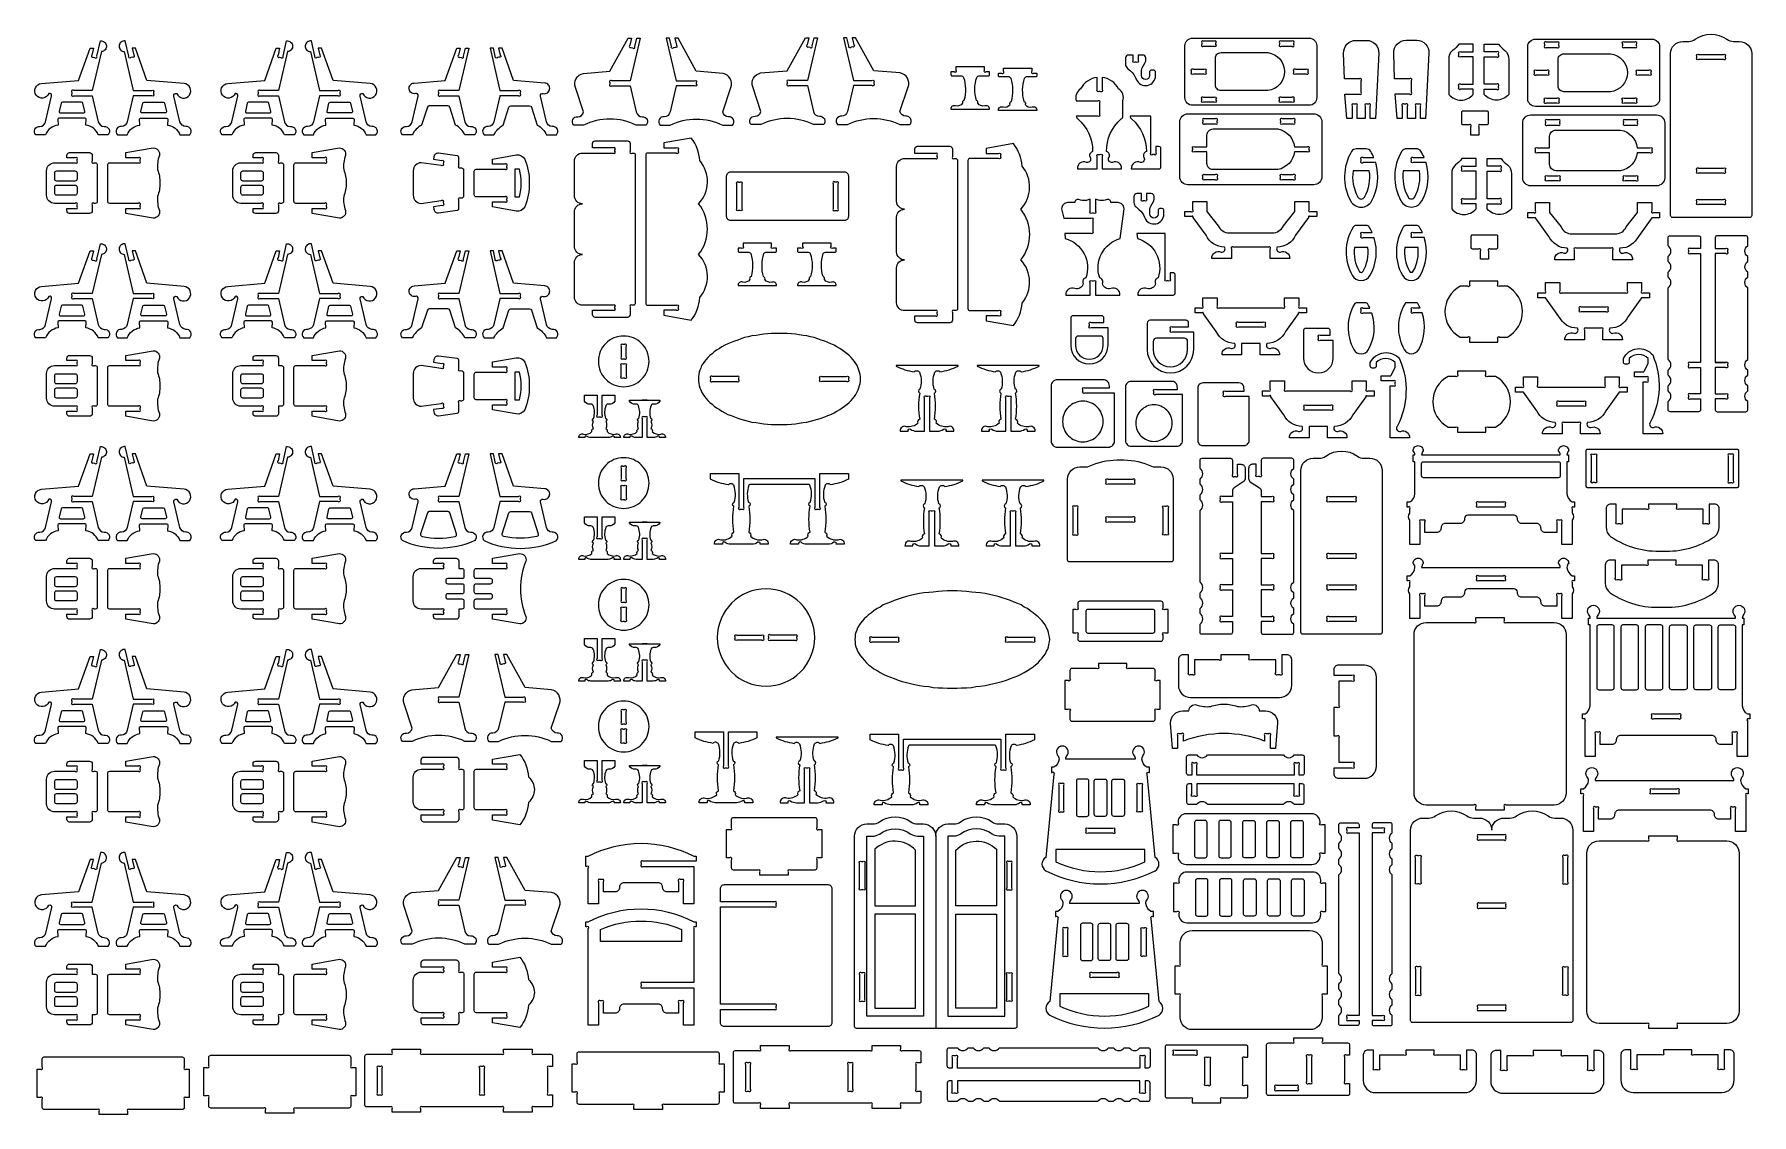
# Model space of a CAD drawing. Extents: x 4755 to 4925, y 1482 to 1588.
import ezdxf

# ---------------------------------------------------------------- set-up
doc = ezdxf.new("R2010")
doc.units = 0
doc.header["$MEASUREMENT"] = 0
doc.layers.add('LAYER1', color=18, linetype='CONTINUOUS')

msp = doc.modelspace()

# ---------------------------------------------------------------- linework, layer by layer
at = {"layer": 'LAYER1'}
for points in [[(4916.92, 1570.08, -0.414214), (4916.72, 1570.28), (4916.72, 1586.24, -0.414214), (4917.92, 1587.44), (4918.51, 1587.44, 0.155074), (4919.16, 1587.65, -0.31779), (4922.27, 1587.65, 0.155074), (4922.92, 1587.44), (4923.52, 1587.44, -0.414214), (4924.72, 1586.24), (4924.72, 1570.28, -0.414214), (4924.52, 1570.08)], [(4761.11, 1582.59), (4759.29, 1582.59, 1), (4759.11, 1582.42), (4759.11, 1582.34), (4759.11, 1582.27, 1), (4759.29, 1582.09), (4761.11, 1582.09), (4761.71, 1579.53, 0.343544), (4762.28, 1579.05, -0.729626), (4762.67, 1578.23), (4761.71, 1578.23, 0.693778), (4761.71, 1578.23, 0.271498), (4760.48, 1579.2), (4760.52, 1579.78, 0.394231), (4760.4, 1579.89), (4757.83, 1579.89, 0.394231), (4757.71, 1579.78), (4757.74, 1579.2, 0.271498), (4756.52, 1578.23), (4755.55, 1578.23, -0.729626), (4755.95, 1579.05, 0.343544), (4756.52, 1579.53), (4757.11, 1582.06, 0.616854), (4756.84, 1582.3, -0.585378), (4755.59, 1582.15, -0.585378), (4756.11, 1583.29), (4759.77, 1583.6), (4760.9, 1586.79), (4761.24, 1586.79), (4761.08, 1586.1, 1), (4761.21, 1585.89), (4761.35, 1585.86, 1), (4761.57, 1585.99), (4761.92, 1587.49, -0.427759), (4762.51, 1587.01, -0.427759), (4762.01, 1586.44)], [(4765.16, 1582.59), (4766.99, 1582.59, -1), (4767.16, 1582.42), (4767.16, 1582.34), (4767.16, 1582.27, -1), (4766.99, 1582.09), (4765.16, 1582.09), (4764.57, 1579.53, -0.343544), (4764, 1579.05, 0.729626), (4763.6, 1578.23), (4764.57, 1578.23, -0.693778), (4764.57, 1578.23, -0.271498), (4765.79, 1579.2), (4765.76, 1579.78, -0.394231), (4765.88, 1579.89), (4768.45, 1579.89, -0.394231), (4768.57, 1579.78), (4768.53, 1579.2, -0.271498), (4769.76, 1578.23), (4770.72, 1578.23, 0.729626), (4770.33, 1579.05, -0.343544), (4769.76, 1579.53), (4769.17, 1582.06, -0.616854), (4769.44, 1582.3, 0.585378), (4770.69, 1582.15, 0.585378), (4770.16, 1583.29), (4766.5, 1583.6), (4765.37, 1586.79), (4765.04, 1586.79), (4765.2, 1586.1, -1), (4765.07, 1585.89), (4764.92, 1585.86, -1), (4764.71, 1585.99), (4764.36, 1587.49, 0.427759), (4763.76, 1587.01, 0.427759), (4764.27, 1586.44)], [(4779.47, 1582.59), (4777.64, 1582.59, 1), (4777.47, 1582.42), (4777.47, 1582.34), (4777.47, 1582.27, 1), (4777.64, 1582.09), (4779.47, 1582.09), (4780.06, 1579.53, 0.343544), (4780.63, 1579.05, -0.729626), (4781.03, 1578.23), (4780.06, 1578.23, 0.693778), (4780.06, 1578.23, 0.271498), (4778.84, 1579.2), (4778.87, 1579.78, 0.394231), (4778.75, 1579.89), (4776.18, 1579.89, 0.394231), (4776.06, 1579.78), (4776.1, 1579.2, 0.271498), (4774.87, 1578.23), (4773.91, 1578.23, -0.729626), (4774.3, 1579.05, 0.343544), (4774.87, 1579.53), (4775.46, 1582.06, 0.616854), (4775.19, 1582.3, -0.585378), (4773.94, 1582.15, -0.585378), (4774.47, 1583.29), (4778.13, 1583.6), (4779.26, 1586.79), (4779.59, 1586.79), (4779.43, 1586.1, 1), (4779.57, 1585.89), (4779.71, 1585.86, 1), (4779.92, 1585.99), (4780.27, 1587.49, -0.427759), (4780.87, 1587.01, -0.427759), (4780.36, 1586.44)], [(4783.52, 1582.59), (4785.34, 1582.59, -1), (4785.52, 1582.42), (4785.52, 1582.34), (4785.52, 1582.27, -1), (4785.34, 1582.09), (4783.52, 1582.09), (4782.92, 1579.53, -0.343544), (4782.35, 1579.05, 0.729626), (4781.96, 1578.23), (4782.92, 1578.23, -0.693778), (4782.92, 1578.23, -0.271498), (4784.15, 1579.2), (4784.11, 1579.78, -0.394231), (4784.23, 1579.89), (4786.8, 1579.89, -0.394231), (4786.92, 1579.78), (4786.89, 1579.2, -0.271498), (4788.11, 1578.23), (4789.08, 1578.23, 0.729626), (4788.68, 1579.05, -0.343544), (4788.11, 1579.53), (4787.53, 1582.06, -0.616854), (4787.79, 1582.3, 0.585378), (4789.04, 1582.15, 0.585378), (4788.52, 1583.29), (4784.86, 1583.6), (4783.73, 1586.79), (4783.39, 1586.79), (4783.55, 1586.1, -1), (4783.42, 1585.89), (4783.28, 1585.86, -1), (4783.06, 1585.99), (4782.72, 1587.49, 0.427759), (4782.12, 1587.01, 0.427759), (4782.62, 1586.44)], [(4797.26, 1582.59), (4795.43, 1582.59, 1), (4795.26, 1582.42), (4795.26, 1582.27, 1), (4795.43, 1582.09), (4797.26, 1582.09, 0.04526), (4797.26, 1582.06), (4797.85, 1579.53, 0.343544), (4798.42, 1579.05, -0.729626), (4798.82, 1578.23), (4797.85, 1578.23, 0.157681), (4796.93, 1579.2), (4796.36, 1580.95, 0.325785), (4796.17, 1581.09), (4794.34, 1581.09, 0.325785), (4794.15, 1580.95), (4793.59, 1579.2, 0.157681), (4792.66, 1578.23), (4791.7, 1578.23, -0.729626), (4792.09, 1579.05, 0.343544), (4792.66, 1579.53), (4793.25, 1582.06, 0.616854), (4792.98, 1582.3, -0.432644), (4792.36, 1582.74, -0.432644), (4792.84, 1583.34), (4795.92, 1583.6), (4797.05, 1586.79), (4797.38, 1586.79), (4797.22, 1586.1, 1), (4797.35, 1585.89), (4797.5, 1585.86, 1), (4797.71, 1585.99), (4797.9, 1586.79), (4798.23, 1586.79)], [(4801.31, 1582.59), (4803.13, 1582.59, -1), (4803.31, 1582.42), (4803.31, 1582.27, -1), (4803.13, 1582.09), (4801.3, 1582.09, -0.04526), (4801.3, 1582.06), (4800.71, 1579.53, -0.343544), (4800.14, 1579.05, 0.729626), (4799.75, 1578.23), (4800.71, 1578.23, -0.157681), (4801.64, 1579.2), (4802.2, 1580.95, -0.325785), (4802.39, 1581.09), (4804.22, 1581.09, -0.325785), (4804.41, 1580.95), (4804.98, 1579.2, -0.157681), (4805.9, 1578.23), (4806.87, 1578.23, 0.729626), (4806.47, 1579.05, -0.343544), (4805.9, 1579.53), (4805.31, 1582.06, -0.616854), (4805.58, 1582.3, 0.432644), (4806.21, 1582.74, 0.432644), (4805.72, 1583.34), (4802.65, 1583.6), (4801.52, 1586.79), (4801.18, 1586.79), (4801.34, 1586.1, -1), (4801.21, 1585.89), (4801.07, 1585.86, -1), (4800.85, 1585.99), (4800.67, 1586.79), (4800.33, 1586.79)], [(4814.15, 1583.55), (4812.33, 1583.55, 1), (4812.15, 1583.38), (4812.15, 1583.3), (4812.15, 1583.23, 1), (4812.33, 1583.05), (4814.15, 1583.05), (4814.75, 1580.49, 0.343544), (4815.32, 1580.01, -0.729626), (4815.71, 1579.19), (4814.75, 1579.19, 0.230289), (4809.56, 1579.19), (4808.59, 1579.19, -0.729626), (4808.99, 1580.01, 0.343544), (4809.56, 1580.49), (4808.75, 1582.91, -0.456332), (4809.53, 1584.28), (4812.15, 1584.5), (4813.94, 1587.75), (4814.28, 1587.75), (4814.12, 1587.06, 1), (4814.25, 1586.85), (4814.39, 1586.82, 1), (4814.6, 1586.95), (4814.79, 1587.75), (4815.13, 1587.75)], [(4818.67, 1583.55), (4820.5, 1583.55, -1), (4820.67, 1583.38), (4820.67, 1583.3), (4820.67, 1583.23, -1), (4820.5, 1583.05), (4818.67, 1583.05), (4818.08, 1580.49, -0.343544), (4817.51, 1580.01, 0.729626), (4817.11, 1579.19), (4818.08, 1579.19, -0.230289), (4823.27, 1579.19), (4824.23, 1579.19, 0.729626), (4823.84, 1580.01, -0.343544), (4823.27, 1580.49), (4824.08, 1582.91, 0.456332), (4823.3, 1584.28), (4820.67, 1584.5), (4818.88, 1587.75), (4818.55, 1587.75), (4818.71, 1587.06, -1), (4818.57, 1586.85), (4818.43, 1586.82, -1), (4818.22, 1586.95), (4818.03, 1587.75), (4817.7, 1587.75)], [(4831.64, 1583.6), (4829.81, 1583.6, 1), (4829.64, 1583.43), (4829.64, 1583.35), (4829.64, 1583.28, 1), (4829.81, 1583.1), (4831.64, 1583.1), (4832.23, 1580.54, 0.343544), (4832.8, 1580.06, -0.729626), (4833.2, 1579.24), (4832.23, 1579.24, 0.230289), (4827.04, 1579.24), (4826.08, 1579.24, -0.729626), (4826.47, 1580.06, 0.343544), (4827.04, 1580.54), (4826.23, 1582.96, -0.456332), (4827.01, 1584.33), (4829.64, 1584.55), (4831.43, 1587.8), (4831.76, 1587.8), (4831.6, 1587.12, 1), (4831.74, 1586.9), (4831.88, 1586.87, 1), (4832.09, 1587), (4832.28, 1587.8), (4832.61, 1587.8)], [(4836.16, 1583.6), (4837.98, 1583.6, -1), (4838.16, 1583.43), (4838.16, 1583.35), (4838.16, 1583.28, -1), (4837.98, 1583.1), (4836.16, 1583.1), (4835.56, 1580.54, -0.343544), (4835, 1580.06, 0.729626), (4834.6, 1579.24), (4835.56, 1579.24, -0.230289), (4840.75, 1579.24), (4841.72, 1579.24, 0.729626), (4841.32, 1580.06, -0.343544), (4840.75, 1580.54), (4841.56, 1582.96, 0.456332), (4840.78, 1584.33), (4838.16, 1584.55), (4836.37, 1587.8), (4836.03, 1587.8), (4836.19, 1587.12, -1), (4836.06, 1586.9), (4835.92, 1586.87, -1), (4835.71, 1587), (4835.52, 1587.8), (4835.18, 1587.8)], [(4868.84, 1581.9), (4868.84, 1587.02, -0.414214), (4869.59, 1587.77), (4881.09, 1587.77, -0.414214), (4881.84, 1587.02), (4881.84, 1581.9, -0.414214), (4881.09, 1581.15), (4869.59, 1581.15, -0.414214)], [(4870.5, 1587.28), (4870.5, 1587.14, 1), (4870.68, 1586.96), (4871.73, 1586.96, 1), (4871.9, 1587.14), (4871.9, 1587.28, 1), (4871.73, 1587.46), (4870.68, 1587.46, 1)], [(4878.17, 1587.28), (4878.17, 1587.14, 1), (4878.35, 1586.96), (4879.39, 1586.96, 1), (4879.57, 1587.14), (4879.57, 1587.28, 1), (4879.39, 1587.46), (4878.35, 1587.46, 1)], [(4884.82, 1579.85), (4884.61, 1582.25), (4886.04, 1582.25, 1), (4886.22, 1582.42), (4886.22, 1583.58, 1), (4886.04, 1583.76), (4884.56, 1583.76), (4884.49, 1586.28, -0.431081), (4885.69, 1587.55), (4886.75, 1587.55, -0.431081), (4887.95, 1586.28), (4887.62, 1579.85), (4887.12, 1579.85), (4887.12, 1581.07, 1), (4886.94, 1581.25), (4886.8, 1581.25, 1), (4886.62, 1581.07), (4886.62, 1579.85), (4885.82, 1579.85), (4885.82, 1581.07, 1), (4885.64, 1581.25), (4885.5, 1581.25, 1), (4885.32, 1581.07), (4885.32, 1579.85)], [(4889.77, 1579.86), (4889.56, 1582.26), (4890.99, 1582.26, 1), (4891.17, 1582.43), (4891.17, 1583.59, 1), (4890.99, 1583.77), (4889.52, 1583.77), (4889.44, 1586.29, -0.431081), (4890.64, 1587.56), (4891.7, 1587.56, -0.431081), (4892.9, 1586.29), (4892.57, 1579.86), (4892.07, 1579.86), (4892.07, 1581.08, 1), (4891.89, 1581.26), (4891.75, 1581.26, 1), (4891.57, 1581.08), (4891.57, 1579.86), (4890.77, 1579.86), (4890.77, 1581.08, 1), (4890.59, 1581.26), (4890.45, 1581.26, 1), (4890.27, 1581.08), (4890.27, 1579.86)], [(4894.86, 1585.67), (4894.86, 1582.22, 0.468323), (4897.26, 1582.22), (4897.26, 1582.72), (4896.04, 1582.72, -1), (4895.86, 1582.9), (4895.86, 1583.04, -1), (4896.04, 1583.22), (4897.26, 1583.22), (4897.26, 1585.92), (4896.04, 1585.92, -1), (4895.86, 1586.1), (4895.86, 1586.25, -1), (4896.04, 1586.42), (4897.26, 1586.42), (4897.26, 1587.17), (4895.86, 1587.17, -0.082449), (4895.23, 1586.55, 0.237515)], [(4900.76, 1585.67), (4900.76, 1582.22, -0.468323), (4898.36, 1582.22), (4898.36, 1582.72), (4899.58, 1582.72, 1), (4899.76, 1582.9), (4899.76, 1583.04, 1), (4899.58, 1583.22), (4898.36, 1583.22), (4898.36, 1585.92), (4899.58, 1585.92, 1), (4899.76, 1586.1), (4899.76, 1586.25, 1), (4899.58, 1586.42), (4898.36, 1586.42), (4898.36, 1587.17), (4899.76, 1587.17, 0.082449), (4900.38, 1586.55, -0.237515)], [(4902.64, 1581.79), (4902.64, 1586.92, -0.414214), (4903.39, 1587.67), (4914.89, 1587.67, -0.414214), (4915.64, 1586.92), (4915.64, 1581.79, -0.414214), (4914.89, 1581.04), (4903.39, 1581.04, -0.414214)], [(4904.3, 1587.18), (4904.3, 1587.03, 1), (4904.48, 1586.86), (4905.52, 1586.86, 1), (4905.7, 1587.03), (4905.7, 1587.18, 1), (4905.52, 1587.36), (4904.48, 1587.36, 1)], [(4911.97, 1587.18), (4911.97, 1587.03, 1), (4912.14, 1586.86), (4913.19, 1586.86, 1), (4913.37, 1587.03), (4913.37, 1587.18, 1), (4913.19, 1587.36), (4912.14, 1587.36, 1)], [(4847.67, 1580.75), (4849.57, 1580.75, 0.570657), (4849.1, 1581.08, -0.289506), (4848.41, 1581.34, 0.497317), (4848.28, 1581.63, 0.217136), (4848.28, 1581.63, -0.145354), (4848.31, 1583.9, -0.281118), (4848.6, 1584.05), (4849.45, 1584.05, 0.414214), (4849.57, 1584.17), (4849.57, 1584.43), (4849.24, 1584.43, -1), (4849.07, 1584.6), (4849.07, 1584.93), (4847.92, 1584.93), (4847.67, 1584.93), (4847.42, 1584.93), (4846.27, 1584.93), (4846.27, 1584.6, -1), (4846.09, 1584.43), (4845.77, 1584.43), (4845.77, 1584.17, 0.414214), (4845.89, 1584.05), (4846.73, 1584.05, -0.281118), (4847.02, 1583.9, -0.145354), (4847.06, 1581.63, 0.217136), (4847.06, 1581.63, 0.497317), (4846.92, 1581.34, -0.289506), (4846.23, 1581.08, 0.570657), (4845.77, 1580.75)], [(4852.35, 1580.64), (4850.45, 1580.64, -0.570657), (4850.91, 1580.98, 0.289506), (4851.6, 1581.23, -0.497317), (4851.74, 1581.52, -0.217136), (4851.74, 1581.52, 0.145354), (4851.71, 1583.8, 0.281118), (4851.41, 1583.94), (4850.57, 1583.94, -0.414214), (4850.45, 1584.06), (4850.45, 1584.32), (4850.77, 1584.32, 1), (4850.95, 1584.5), (4850.95, 1584.82), (4852.1, 1584.82), (4852.35, 1584.82), (4852.6, 1584.82), (4853.75, 1584.82), (4853.75, 1584.5, 1), (4853.92, 1584.32), (4854.25, 1584.32), (4854.25, 1584.06, -0.414214), (4854.13, 1583.94), (4853.28, 1583.94, 0.281118), (4852.99, 1583.8, 0.145354), (4852.96, 1581.52, -0.217136), (4852.96, 1581.52, -0.497317), (4853.09, 1581.23, 0.289506), (4853.78, 1580.98, -0.570657), (4854.25, 1580.64)], [(4864.02, 1583.77), (4864.05, 1583.7, 0.825341), (4865.94, 1584.07), (4865.94, 1584.41, 0.414214), (4865.75, 1584.61), (4865.55, 1584.61, 0.414214), (4865.35, 1584.41), (4865.35, 1584.07, -1), (4864.56, 1584.07), (4864.56, 1584.55, -0.131652), (4864.64, 1584.84), (4864.9, 1585.3, 0.131652), (4864.98, 1585.59), (4864.98, 1585.81, 0.414214), (4864.69, 1586.1), (4864.23, 1586.1), (4864.23, 1585.57, -1), (4864.05, 1585.39), (4863.91, 1585.39, -1), (4863.73, 1585.57), (4863.73, 1586.1), (4863.27, 1586.1, 0.414214), (4862.98, 1585.81), (4862.98, 1585.21, 0.220517), (4863.19, 1584.77), (4863.47, 1584.53, -0.122252)], [(4877, 1582.59), (4872.4, 1582.59, -0.414214), (4871.84, 1583.15), (4871.84, 1585.77, -0.414214), (4872.4, 1586.34), (4877, 1586.34, -0.88519)], [(4910.8, 1582.48), (4906.2, 1582.48, -0.414214), (4905.64, 1583.04), (4905.64, 1585.67, -0.414214), (4906.2, 1586.23), (4910.8, 1586.23, -0.88519)], [(4919.49, 1586.16), (4921.94, 1586.16, -1), (4922.12, 1585.99), (4922.12, 1585.84, -1), (4921.94, 1585.66), (4919.49, 1585.66, -1), (4919.32, 1585.84), (4919.32, 1585.99, -1)], [(4860.68, 1583.9), (4860.68, 1582.7, -1), (4860.5, 1582.52), (4860.35, 1582.52, -1), (4860.18, 1582.7), (4860.18, 1583.9, 0.24185), (4858.56, 1582.78, 0.346655), (4858.13, 1581.58), (4860.25, 1581.58, -1), (4860.43, 1581.4), (4860.43, 1580.25, -1), (4860.25, 1580.08), (4858.13, 1580.08, 0.260797), (4858.28, 1579.8, -0.220455), (4859.74, 1576.58, 0.497317), (4859.49, 1576.02, -0.687365), (4859.15, 1575.52, 0.570657), (4858.25, 1574.88), (4860.18, 1574.88), (4860.18, 1576.1, -1), (4860.35, 1576.28), (4860.43, 1576.28), (4860.5, 1576.28, -1), (4860.68, 1576.1), (4860.68, 1574.88), (4862.6, 1574.88, 0.570657), (4861.7, 1575.52, -0.687365), (4861.36, 1576.02, 0.497317), (4861.11, 1576.58, -0.220455), (4862.57, 1579.8, 0.260797), (4862.72, 1580.08), (4862.72, 1581.58, 0.346655), (4862.29, 1582.78, 0.24185)], [(4870.73, 1584.21), (4869.68, 1584.21, -1), (4869.5, 1584.39), (4869.5, 1584.53, -1), (4869.68, 1584.71), (4870.73, 1584.71, -1), (4870.9, 1584.53), (4870.9, 1584.39, -1)], [(4879.75, 1584.71), (4880.79, 1584.71, -1), (4880.97, 1584.53), (4880.97, 1584.39, -1), (4880.79, 1584.21), (4879.75, 1584.21, -1), (4879.57, 1584.39), (4879.57, 1584.53, -1)], [(4904.52, 1584.11), (4903.48, 1584.11, -1), (4903.3, 1584.28), (4903.3, 1584.43, -1), (4903.48, 1584.61), (4904.52, 1584.61, -1), (4904.7, 1584.43), (4904.7, 1584.28, -1)], [(4913.54, 1584.61), (4914.59, 1584.61, -1), (4914.77, 1584.43), (4914.77, 1584.28, -1), (4914.59, 1584.11), (4913.54, 1584.11, -1), (4913.37, 1584.28), (4913.37, 1584.43, -1)], [(4759.11, 1581.45), (4758.17, 1581.45, 0.348878), (4758.05, 1581.35), (4757.86, 1580.54, 0.482714), (4757.98, 1580.39), (4760.25, 1580.39, 0.216532), (4760.34, 1580.43, 0.240993), (4760.37, 1580.54), (4760.18, 1581.35, 0.348878), (4760.06, 1581.45)], [(4767.16, 1581.45), (4768.11, 1581.45, -0.348878), (4768.23, 1581.35), (4768.42, 1580.54, -0.482714), (4768.3, 1580.39), (4766.03, 1580.39, -0.216532), (4765.94, 1580.43, -0.240993), (4765.91, 1580.54), (4766.1, 1581.35, -0.348878), (4766.22, 1581.45)], [(4777.47, 1581.45), (4776.52, 1581.45, 0.348878), (4776.4, 1581.35), (4776.21, 1580.54, 0.482714), (4776.33, 1580.39), (4778.6, 1580.39, 0.216532), (4778.69, 1580.43, 0.240993), (4778.72, 1580.54), (4778.53, 1581.35, 0.348878), (4778.41, 1581.45)], [(4785.52, 1581.45), (4786.46, 1581.45, -0.348878), (4786.58, 1581.35), (4786.77, 1580.54, -0.482714), (4786.65, 1580.39), (4784.38, 1580.39, -0.216532), (4784.29, 1580.43, -0.240993), (4784.26, 1580.54), (4784.45, 1581.35, -0.348878), (4784.57, 1581.45)], [(4870.68, 1581.96), (4871.73, 1581.96, -1), (4871.9, 1581.78), (4871.9, 1581.64, -1), (4871.73, 1581.46), (4870.68, 1581.46, -1), (4870.5, 1581.64), (4870.5, 1581.78, -1)], [(4878.35, 1581.96), (4879.39, 1581.96, -1), (4879.57, 1581.78), (4879.57, 1581.64, -1), (4879.39, 1581.46), (4878.35, 1581.46, -1), (4878.17, 1581.64), (4878.17, 1581.78, -1)], [(4904.48, 1581.86), (4905.52, 1581.86, -1), (4905.7, 1581.68), (4905.7, 1581.53, -1), (4905.52, 1581.36), (4904.48, 1581.36, -1), (4904.3, 1581.53), (4904.3, 1581.68, -1)], [(4912.14, 1581.86), (4913.19, 1581.86, -1), (4913.37, 1581.68), (4913.37, 1581.53, -1), (4913.19, 1581.36), (4912.14, 1581.36, -1), (4911.97, 1581.53), (4911.97, 1581.68, -1)], [(4866.28, 1574.88, 0.414214), (4866.48, 1575.08), (4866.48, 1576.88, 0.414214), (4866.28, 1577.08), (4865.98, 1577.08), (4865.98, 1576.45, -1), (4865.81, 1576.28), (4865.66, 1576.28, -1), (4865.48, 1576.45), (4865.48, 1580.08), (4863.44, 1580.08, 0.260797), (4863.59, 1579.8, -0.220455), (4865.05, 1576.58, 0.497317), (4864.79, 1576.02, -0.687365), (4864.46, 1575.52, 0.570657), (4863.55, 1574.88)], [(4868.34, 1574.11), (4868.34, 1579.51, -0.414214), (4869.14, 1580.31), (4881.54, 1580.31, -0.414214), (4882.34, 1579.51), (4882.34, 1574.11, -0.414214), (4881.54, 1573.31), (4869.14, 1573.31, -0.414214)], [(4870.61, 1579.63), (4870.61, 1579.49, 1), (4870.78, 1579.31), (4871.83, 1579.31, 1), (4872.01, 1579.49), (4872.01, 1579.63, 1), (4871.83, 1579.81), (4870.78, 1579.81, 1)], [(4878.27, 1579.63), (4878.27, 1579.49, 1), (4878.45, 1579.31), (4879.49, 1579.31, 1), (4879.67, 1579.49), (4879.67, 1579.63, 1), (4879.49, 1579.81), (4878.45, 1579.81, 1)], [(4897.03, 1578.21), (4897.03, 1579.04, 1), (4896.85, 1579.21), (4896.25, 1579.21, -0.414214), (4896.13, 1579.33), (4896.13, 1580.49, -0.414214), (4896.25, 1580.61), (4898.61, 1580.61, -0.414214), (4898.73, 1580.49), (4898.73, 1579.33, -0.414214), (4898.61, 1579.21), (4898, 1579.21, 1), (4897.83, 1579.04), (4897.83, 1578.21)], [(4902.14, 1574), (4902.14, 1579.4, -0.414214), (4902.94, 1580.2), (4915.34, 1580.2, -0.414214), (4916.14, 1579.4), (4916.14, 1574, -0.414214), (4915.34, 1573.2), (4902.94, 1573.2, -0.414214)], [(4905.63, 1579.7), (4904.58, 1579.7, 1), (4904.4, 1579.53), (4904.4, 1579.38, 1), (4904.58, 1579.2), (4905.63, 1579.2, 1), (4905.8, 1579.38), (4905.8, 1579.53, 1)], [(4912.07, 1579.53), (4912.07, 1579.38, 1), (4912.24, 1579.2), (4913.29, 1579.2, 1), (4913.47, 1579.38), (4913.47, 1579.53, 1), (4913.29, 1579.7), (4912.24, 1579.7, 1)], [(4879.64, 1577.06), (4880.89, 1577.06, -1), (4881.07, 1576.88), (4881.07, 1576.74, -1), (4880.89, 1576.56), (4879.64, 1576.56, -0.326135), (4878, 1574.81), (4871.61, 1574.81, -0.414214), (4871.01, 1575.41), (4871.01, 1576.56), (4869.78, 1576.56, -1), (4869.61, 1576.74), (4869.61, 1576.88, -1), (4869.78, 1577.06), (4871.01, 1577.06), (4871.01, 1578.21, -0.414214), (4871.61, 1578.81), (4878, 1578.81, -0.326135)], [(4913.44, 1576.95), (4914.69, 1576.95, -1), (4914.87, 1576.78), (4914.87, 1576.63, -1), (4914.69, 1576.45), (4913.44, 1576.45, -0.326135), (4911.8, 1574.7), (4905.4, 1574.7, -0.414214), (4904.8, 1575.3), (4904.8, 1576.45), (4903.58, 1576.45, -1), (4903.4, 1576.63), (4903.4, 1576.78, -1), (4903.58, 1576.95), (4904.8, 1576.95), (4904.8, 1578.1, -0.414214), (4905.4, 1578.7), (4911.8, 1578.7, -0.326135)], [(4757.4, 1575.48), (4759.44, 1575.48, 1), (4759.61, 1575.66), (4759.61, 1575.8, 1), (4759.44, 1575.98), (4758.61, 1575.98), (4758.61, 1576.22, -0.414214), (4758.88, 1576.48), (4760.85, 1576.48, -0.414214), (4761.11, 1576.22), (4761.11, 1575.66, 1), (4761.29, 1575.48), (4761.41, 1575.48, -0.414214), (4761.61, 1575.28), (4761.61, 1571.68, -0.414214), (4761.41, 1571.48), (4761.29, 1571.48, 1), (4761.11, 1571.3), (4761.11, 1570.74, -0.414214), (4760.85, 1570.48), (4758.88, 1570.48, -0.414214), (4758.61, 1570.74), (4758.61, 1570.98), (4759.44, 1570.98, 1), (4759.61, 1571.16), (4759.61, 1571.3, 1), (4759.44, 1571.48), (4757.4, 1571.48, -0.414214), (4756.61, 1572.27), (4756.61, 1574.7, -0.414214)], [(4762.64, 1573.48), (4762.64, 1575.28, -0.414214), (4762.84, 1575.48), (4765.66, 1575.48, 1), (4765.84, 1575.66), (4765.84, 1575.8, 1), (4765.66, 1575.98), (4764.44, 1575.98), (4764.44, 1576.48), (4767.13, 1576.95, -0.480696), (4767.73, 1576.2, 0.114725), (4767.56, 1574.8, -0.088383), (4767.79, 1573.48, -0.088383), (4767.56, 1572.16, 0.114725), (4767.73, 1570.76, -0.480696), (4767.13, 1570.01), (4764.44, 1570.48), (4764.44, 1570.98), (4765.66, 1570.98, 1), (4765.84, 1571.16), (4765.84, 1571.3, 1), (4765.66, 1571.48), (4762.84, 1571.48, -0.414214), (4762.64, 1571.68)], [(4775.75, 1575.48), (4777.79, 1575.48, 1), (4777.97, 1575.66), (4777.97, 1575.8, 1), (4777.79, 1575.98), (4776.97, 1575.98), (4776.97, 1576.22, -0.414214), (4777.23, 1576.48), (4779.21, 1576.48, -0.414214), (4779.47, 1576.22), (4779.47, 1575.66, 1), (4779.64, 1575.48), (4779.77, 1575.48, -0.414214), (4779.97, 1575.28), (4779.97, 1571.68, -0.414214), (4779.77, 1571.48), (4779.64, 1571.48, 1), (4779.47, 1571.3), (4779.47, 1570.74, -0.414214), (4779.21, 1570.48), (4777.23, 1570.48, -0.414214), (4776.97, 1570.74), (4776.97, 1570.98), (4777.79, 1570.98, 1), (4777.97, 1571.16), (4777.97, 1571.3, 1), (4777.79, 1571.48), (4775.75, 1571.48, -0.414214), (4774.97, 1572.27), (4774.97, 1574.7, -0.414214)], [(4781, 1573.48), (4781, 1575.28, -0.414214), (4781.2, 1575.48), (4784.02, 1575.48, 1), (4784.2, 1575.66), (4784.2, 1575.8, 1), (4784.02, 1575.98), (4782.8, 1575.98), (4782.8, 1576.48), (4785.48, 1576.95, -0.480696), (4786.08, 1576.2, 0.114725), (4785.91, 1574.8, -0.088383), (4786.15, 1573.48, -0.088383), (4785.91, 1572.16, 0.114725), (4786.08, 1570.76, -0.480696), (4785.48, 1570.01), (4782.8, 1570.48), (4782.8, 1570.98), (4784.02, 1570.98, 1), (4784.2, 1571.16), (4784.2, 1571.3, 1), (4784.02, 1571.48), (4781.2, 1571.48, -0.414214), (4781, 1571.68)], [(4797.76, 1573.48), (4797.75, 1574.74, 0.414214), (4797.55, 1574.94), (4797.41, 1574.96, -1), (4797.26, 1575.13), (4797.26, 1575.97, 0.375308), (4797.08, 1576.17), (4795.25, 1576.42, 0.414214), (4794.8, 1576.07), (4794.77, 1575.82), (4795.58, 1575.7, -1), (4795.73, 1575.51), (4795.71, 1575.37, -1), (4795.52, 1575.21), (4793.54, 1575.48, 0.414214), (4792.76, 1574.7), (4792.76, 1573.48), (4792.76, 1572.27, 0.414214), (4793.54, 1571.48), (4795.52, 1571.75, -1), (4795.71, 1571.6), (4795.73, 1571.46, -1), (4795.58, 1571.26), (4794.77, 1571.15), (4794.8, 1570.89, 0.414214), (4795.25, 1570.54), (4797.08, 1570.79, 0.375308), (4797.26, 1570.99), (4797.26, 1571.83, -1), (4797.41, 1572.01), (4797.55, 1572.02, 0.414214), (4797.75, 1572.22)], [(4809.44, 1566.44, -0.414214), (4808.65, 1567.23), (4808.65, 1570.65, -0.414214), (4809.44, 1571.44, -0.414214), (4808.65, 1572.23), (4808.65, 1575.65, -0.414214), (4809.44, 1576.44), (4812.47, 1576.44, 1), (4812.65, 1576.62), (4812.65, 1576.76, 1), (4812.47, 1576.94), (4810.44, 1576.94), (4810.44, 1577.38, -0.414214), (4810.7, 1577.64), (4813.89, 1577.64, -0.414214), (4814.15, 1577.38), (4814.15, 1576.62, 1), (4814.33, 1576.44), (4814.45, 1576.44, -0.414214), (4814.65, 1576.24), (4814.65, 1561.64, -0.414214), (4814.45, 1561.44), (4814.33, 1561.44, 1), (4814.15, 1561.26), (4814.15, 1560.5, -0.414214), (4813.89, 1560.24), (4810.7, 1560.24, -0.414214), (4810.44, 1560.5), (4810.44, 1560.94), (4812.47, 1560.94, 1), (4812.65, 1561.12), (4812.65, 1561.26, 1), (4812.47, 1561.44), (4809.44, 1561.44, -0.414214), (4808.65, 1562.23), (4808.65, 1565.65, -0.414214)], [(4821.01, 1575.7, 0.157436), (4820.17, 1577.91), (4817.48, 1577.44), (4817.48, 1576.94), (4818.7, 1576.94, -1), (4818.88, 1576.76), (4818.88, 1576.62, -1), (4818.7, 1576.44), (4815.88, 1576.44, 0.414214), (4815.68, 1576.24), (4815.68, 1574.44), (4815.68, 1561.64, 0.414214), (4815.88, 1561.44), (4818.7, 1561.44, -1), (4818.88, 1561.26), (4818.88, 1561.12, -1), (4818.7, 1560.94), (4817.48, 1560.94), (4817.48, 1560.44), (4820.17, 1559.97, 0.157436), (4821.01, 1562.18, 0.379394), (4820.9, 1566.44, 0.346118), (4820.9, 1571.44, 0.379394)], [(4841.21, 1565.9, -0.414214), (4840.42, 1566.68), (4840.42, 1570.11, -0.414214), (4841.21, 1570.9, -0.414214), (4840.42, 1571.68), (4840.42, 1575.11, -0.414214), (4841.21, 1575.9), (4844.25, 1575.9, 1), (4844.42, 1576.08), (4844.42, 1576.22, 1), (4844.25, 1576.4), (4842.21, 1576.4), (4842.21, 1576.84, -0.414214), (4842.47, 1577.1), (4845.66, 1577.1, -0.414214), (4845.92, 1576.84), (4845.92, 1576.08, 1), (4846.1, 1575.9), (4846.22, 1575.9, -0.414214), (4846.42, 1575.7), (4846.42, 1561.1, -0.414214), (4846.22, 1560.9), (4846.1, 1560.9, 1), (4845.92, 1560.72), (4845.92, 1559.96, -0.414214), (4845.66, 1559.7), (4842.47, 1559.7, -0.414214), (4842.21, 1559.96), (4842.21, 1560.4), (4844.25, 1560.4, 1), (4844.42, 1560.58), (4844.42, 1560.72, 1), (4844.25, 1560.9), (4841.21, 1560.9, -0.414214), (4840.42, 1561.68), (4840.42, 1565.11, -0.414214)], [(4852.78, 1575.16, 0.157436), (4851.94, 1577.37), (4849.25, 1576.9), (4849.25, 1576.4), (4850.47, 1576.4, -1), (4850.65, 1576.22), (4850.65, 1576.08, -1), (4850.47, 1575.9), (4847.65, 1575.9, 0.414214), (4847.45, 1575.7), (4847.45, 1573.9), (4847.45, 1561.1, 0.414214), (4847.65, 1560.9), (4850.47, 1560.9, -1), (4850.65, 1560.72), (4850.65, 1560.58, -1), (4850.47, 1560.4), (4849.25, 1560.4), (4849.25, 1559.9), (4851.94, 1559.43, 0.157436), (4852.78, 1561.64, 0.379394), (4852.67, 1565.9, 0.346118), (4852.67, 1570.9, 0.379394)], [(4887.65, 1575.49), (4886.4, 1575.49, -1), (4886.22, 1575.66), (4886.22, 1575.81, -1), (4886.4, 1575.99), (4887.47, 1575.99, 0.035368), (4887.16, 1576.6, 0.261699), (4886.7, 1576.85), (4885.74, 1576.85, 0.261699), (4885.28, 1576.6, 0.2701), (4885.19, 1571.71, 0.587624), (4887.25, 1571.71, 0.203772)], [(4892.61, 1575.5), (4891.35, 1575.5, -1), (4891.17, 1575.67), (4891.17, 1575.82, -1), (4891.35, 1576), (4892.42, 1576, 0.035368), (4892.11, 1576.61, 0.261699), (4891.65, 1576.86), (4890.69, 1576.86, 0.261699), (4890.23, 1576.61, 0.2701), (4890.14, 1571.72, 0.587624), (4892.2, 1571.72, 0.203772)], [(4759.61, 1574.48), (4759.61, 1573.88, -0.414214), (4759.41, 1573.68), (4757.61, 1573.68, -0.414214), (4757.41, 1573.88), (4757.41, 1574.48, -0.414214), (4757.61, 1574.68), (4759.41, 1574.68, -0.414214)], [(4777.97, 1574.48), (4777.97, 1573.88, -0.414214), (4777.77, 1573.68), (4775.97, 1573.68, -0.414214), (4775.77, 1573.88), (4775.77, 1574.48, -0.414214), (4775.97, 1574.68), (4777.77, 1574.68, -0.414214)], [(4804.2, 1573.48, -0.101097), (4803.75, 1571.13, -0.327051), (4802.9, 1570.71), (4800.58, 1571.12), (4800.58, 1571.62), (4801.81, 1571.62, 1), (4801.98, 1571.8), (4801.98, 1571.94, 1), (4801.81, 1572.12), (4798.98, 1572.12, -0.414214), (4798.78, 1572.32), (4798.78, 1573.48), (4798.78, 1574.64, -0.414214), (4798.98, 1574.84), (4801.81, 1574.84, 1), (4801.98, 1575.02), (4801.98, 1575.16, 1), (4801.81, 1575.34), (4800.58, 1575.34), (4800.58, 1575.84), (4802.9, 1576.25, -0.327051), (4803.75, 1575.83, -0.101097)], [(4803.23, 1572.12, 0.124363), (4803.23, 1574.84), (4802.78, 1574.84), (4802.78, 1572.12)], [(4887.02, 1574.69), (4885.42, 1574.69, 0.166664), (4885.89, 1572.1, 0.587624), (4886.55, 1572.1, 0.166664)], [(4891.97, 1574.7), (4890.37, 1574.7, 0.166664), (4890.84, 1572.11, 0.587624), (4891.5, 1572.11, 0.166664)], [(4895.14, 1574.39), (4895.14, 1570.94, 0.468323), (4897.54, 1570.94), (4897.54, 1571.44), (4896.31, 1571.44, -1), (4896.14, 1571.62), (4896.14, 1571.76, -1), (4896.31, 1571.94), (4897.54, 1571.94), (4897.54, 1574.64), (4896.31, 1574.64, -1), (4896.14, 1574.82), (4896.14, 1574.96, -1), (4896.31, 1575.14), (4897.54, 1575.14), (4897.54, 1575.89), (4896.14, 1575.89, -0.082449), (4895.51, 1575.26, 0.237515)], [(4901.03, 1574.39), (4901.03, 1570.94, -0.468323), (4898.63, 1570.94), (4898.63, 1571.44), (4899.86, 1571.44, 1), (4900.03, 1571.62), (4900.03, 1571.76, 1), (4899.86, 1571.94), (4898.63, 1571.94), (4898.63, 1574.64), (4899.86, 1574.64, 1), (4900.03, 1574.82), (4900.03, 1574.96, 1), (4899.86, 1575.14), (4898.63, 1575.14), (4898.63, 1575.89), (4900.03, 1575.89, 0.082449), (4900.66, 1575.26, -0.237515)], [(4919.49, 1574.95), (4921.94, 1574.95, -1), (4922.12, 1574.77), (4922.12, 1574.63, -1), (4921.94, 1574.45), (4919.49, 1574.45, -1), (4919.32, 1574.63), (4919.32, 1574.77, -1)], [(4759.61, 1573.08), (4759.61, 1572.48, -0.414214), (4759.41, 1572.28), (4757.61, 1572.28, -0.414214), (4757.41, 1572.48), (4757.41, 1573.08, -0.414214), (4757.61, 1573.28), (4759.41, 1573.28, -0.414214)], [(4777.97, 1573.08), (4777.97, 1572.48, -0.414214), (4777.77, 1572.28), (4775.97, 1572.28, -0.414214), (4775.77, 1572.48), (4775.77, 1573.08, -0.414214), (4775.97, 1573.28), (4777.77, 1573.28, -0.414214)], [(4824.06, 1574.58), (4835.26, 1574.58, -0.414214), (4835.66, 1574.18), (4835.66, 1570.18, -0.414214), (4835.26, 1569.78), (4824.06, 1569.78, -0.414214), (4823.66, 1570.18), (4823.66, 1574.18, -0.414214)], [(4825.16, 1573.4), (4825.16, 1570.95, -1), (4824.98, 1570.78), (4824.84, 1570.78, -1), (4824.66, 1570.95), (4824.66, 1573.4, -1), (4824.84, 1573.58), (4824.98, 1573.58, -1)], [(4834.16, 1573.4), (4834.16, 1570.95, 1), (4834.34, 1570.78), (4834.48, 1570.78, 1), (4834.66, 1570.95), (4834.66, 1573.4, 1), (4834.48, 1573.58), (4834.34, 1573.58, 1)], [(4870.78, 1574.31), (4871.83, 1574.31, -1), (4872.01, 1574.13), (4872.01, 1573.99, -1), (4871.83, 1573.81), (4870.78, 1573.81, -1), (4870.61, 1573.99), (4870.61, 1574.13, -1)], [(4878.45, 1574.31), (4879.49, 1574.31, -1), (4879.67, 1574.13), (4879.67, 1573.99, -1), (4879.49, 1573.81), (4878.45, 1573.81, -1), (4878.27, 1573.99), (4878.27, 1574.13, -1)], [(4904.58, 1574.2), (4905.63, 1574.2, -1), (4905.8, 1574.03), (4905.8, 1573.88, -1), (4905.63, 1573.7), (4904.58, 1573.7, -1), (4904.4, 1573.88), (4904.4, 1574.03, -1)], [(4912.24, 1574.2), (4913.29, 1574.2, -1), (4913.47, 1574.03), (4913.47, 1573.88, -1), (4913.29, 1573.7), (4912.24, 1573.7, -1), (4912.07, 1573.88), (4912.07, 1574.03, -1)], [(4859.51, 1562.43), (4859.51, 1563.65, -1), (4859.69, 1563.83), (4859.84, 1563.83, -1), (4860.01, 1563.65), (4860.01, 1562.43), (4862.44, 1562.43, 0.570657), (4861.54, 1563.07, -0.424269), (4860.7, 1563.57, 0.497317), (4860.44, 1564.13, -0.429094), (4862.47, 1568.02), (4862.84, 1570.94), (4862.84, 1570.94, 0.414214), (4862.23, 1571.55), (4861.55, 1571.55, 0.480696), (4861.16, 1571.86, -0.114725), (4860.44, 1571.77, 0.056195), (4860.01, 1571.88), (4860.01, 1570.7, -1), (4859.84, 1570.52), (4859.69, 1570.52, -1), (4859.51, 1570.7), (4859.51, 1571.88, 0.056195), (4859.09, 1571.77, -0.114725), (4858.37, 1571.86, 0.480696), (4857.98, 1571.55), (4857.3, 1571.55, 0.414214), (4856.68, 1570.94), (4856.68, 1570.94), (4856.89, 1570.02), (4859.59, 1570.02, -1), (4859.76, 1569.84), (4859.76, 1568.7, -1), (4859.59, 1568.52), (4856.99, 1568.52), (4857.05, 1568.02, -0.429094), (4859.08, 1564.13, 0.497317), (4858.82, 1563.57, -0.424269), (4857.99, 1563.07, 0.570657), (4857.09, 1562.43)], [(4864.85, 1570.13), (4864.88, 1570.06, 0.825341), (4866.77, 1570.42), (4866.77, 1570.77, 0.414214), (4866.58, 1570.96), (4866.38, 1570.96, 0.414214), (4866.19, 1570.77), (4866.19, 1570.42, -1), (4865.39, 1570.42), (4865.39, 1570.91, -0.131652), (4865.47, 1571.19), (4865.73, 1571.65, 0.131652), (4865.81, 1571.94), (4865.81, 1572.16, 0.414214), (4865.52, 1572.45), (4865.06, 1572.45), (4865.06, 1571.92, -1), (4864.89, 1571.74), (4864.74, 1571.74, -1), (4864.56, 1571.92), (4864.56, 1572.45), (4864.11, 1572.45, 0.414214), (4863.82, 1572.16), (4863.82, 1571.56, 0.220517), (4864.02, 1571.12), (4864.31, 1570.88, -0.122252)], [(4877.25, 1566.03), (4877.25, 1566.99, 1), (4877.07, 1567.17), (4874.34, 1567.17), (4873.61, 1567.17, 1), (4873.43, 1566.99), (4873.43, 1566.03), (4871.5, 1566.03, -0.570657), (4872.41, 1566.67, 0.687365), (4872.74, 1567.17, -0.291722), (4870.93, 1568.33), (4869.66, 1570.09, 1), (4869.52, 1570.17), (4868.84, 1570.17), (4868.84, 1570.67), (4869.43, 1570.67, 1), (4869.61, 1570.84), (4869.61, 1571.67), (4871.01, 1571.67), (4871.01, 1570.67), (4872.12, 1569.26, 0.291722), (4873.21, 1568.57), (4874.34, 1568.57), (4877.46, 1568.57, 0.291722), (4878.55, 1569.26), (4879.67, 1570.67), (4879.67, 1571.67), (4881.07, 1571.67), (4881.07, 1570.84, 1), (4881.25, 1570.67), (4881.84, 1570.67), (4881.84, 1570.17), (4881.16, 1570.17, 1), (4881.02, 1570.09), (4879.75, 1568.33, -0.291722), (4877.94, 1567.17, 0.687365), (4878.27, 1566.67, -0.570657), (4879.17, 1566.03)], [(4911.04, 1565.92), (4911.04, 1566.89, 1), (4910.87, 1567.06), (4908.14, 1567.06), (4907.4, 1567.06, 1), (4907.23, 1566.89), (4907.23, 1565.92), (4905.3, 1565.92, -0.570657), (4906.2, 1566.57, 0.687365), (4906.54, 1567.06, -0.291722), (4904.72, 1568.22), (4903.4, 1570.06), (4902.64, 1570.06), (4902.64, 1570.56), (4903.23, 1570.56, 1), (4903.4, 1570.74), (4903.4, 1571.56), (4904.8, 1571.56), (4904.8, 1570.56), (4905.92, 1569.16, 0.291722), (4907.01, 1568.46), (4908.14, 1568.46), (4911.26, 1568.46, 0.291722), (4912.35, 1569.16), (4913.47, 1570.56), (4913.47, 1571.56), (4914.87, 1571.56), (4914.87, 1570.74, 1), (4915.04, 1570.56), (4915.64, 1570.56), (4915.64, 1570.06), (4914.87, 1570.06), (4913.55, 1568.22, -0.291722), (4911.73, 1567.06, 0.687365), (4912.07, 1566.57, -0.570657), (4912.97, 1565.92)], [(4919.49, 1571.85), (4921.94, 1571.85, -1), (4922.12, 1571.67), (4922.12, 1571.53, -1), (4921.94, 1571.35), (4919.49, 1571.35, -1), (4919.32, 1571.53), (4919.32, 1571.67, -1)], [(4867.68, 1564.63), (4867.38, 1564.63), (4867.38, 1564, -1), (4867.2, 1563.83), (4867.05, 1563.83, -1), (4866.88, 1564), (4866.88, 1568.52), (4866.88, 1568.52), (4866.88, 1568.52), (4864.1, 1568.52), (4864.17, 1568.02, -0.429094), (4866.19, 1564.13, 0.497317), (4865.94, 1563.57, -0.424269), (4865.1, 1563.07, 0.570657), (4864.2, 1562.43), (4867.68, 1562.43, 0.414214), (4867.88, 1562.63), (4867.88, 1564.43, 0.414214)], [(4887.49, 1568.09), (4886.4, 1568.09, -1), (4886.22, 1568.27), (4886.22, 1568.42, -1), (4886.4, 1568.59), (4887.3, 1568.59, 0.031694), (4887.02, 1569.12, 0.261699), (4886.7, 1569.3), (4885.74, 1569.3, 0.261699), (4885.42, 1569.12, 0.2701), (4885.33, 1564.39, 0.587624), (4887.11, 1564.39, 0.206482)], [(4892.44, 1568.1), (4891.35, 1568.1, -1), (4891.17, 1568.28), (4891.17, 1568.43, -1), (4891.35, 1568.6), (4892.25, 1568.6, 0.031694), (4891.97, 1569.13, 0.261699), (4891.65, 1569.31), (4890.69, 1569.31, 0.261699), (4890.37, 1569.13, 0.2701), (4890.28, 1564.4, 0.587624), (4892.06, 1564.4, 0.206482)], [(4897.97, 1565.97), (4897.97, 1566.79, 1), (4897.8, 1566.97), (4897.19, 1566.97, -0.414214), (4897.07, 1567.09), (4897.07, 1568.25, -0.414214), (4897.19, 1568.37), (4899.55, 1568.37, -0.414214), (4899.67, 1568.25), (4899.67, 1567.09, -0.414214), (4899.55, 1566.97), (4898.95, 1566.97, 1), (4898.77, 1566.79), (4898.77, 1565.97)], [(4916.48, 1559.4), (4916.48, 1563.15, 0.531486), (4916.48, 1564.2), (4916.48, 1564.7, 0.531486), (4916.48, 1565.74), (4916.48, 1566.24, 0.531486), (4916.48, 1567.29), (4916.48, 1568.09, -0.414214), (4916.68, 1568.29), (4919.48, 1568.29, -0.414214), (4919.68, 1568.09), (4919.68, 1567.02), (4918.65, 1567.02, 1), (4918.48, 1566.84), (4918.48, 1566.69, 1), (4918.65, 1566.52), (4919.68, 1566.52), (4919.68, 1555.8), (4918.65, 1555.8, 1), (4918.48, 1555.63), (4918.48, 1555.48, 1), (4918.65, 1555.3), (4919.68, 1555.3), (4919.68, 1552.7), (4918.65, 1552.7, 1), (4918.48, 1552.53), (4918.48, 1552.38, 1), (4918.65, 1552.2), (4919.68, 1552.2), (4919.68, 1551.13, -0.414214), (4919.48, 1550.93), (4916.68, 1550.93, -0.414214), (4916.48, 1551.13), (4916.48, 1551.93, 0.531486), (4916.48, 1552.98), (4916.48, 1553.48, 0.531486), (4916.48, 1554.53), (4916.48, 1555.03, 0.531486), (4916.48, 1556.08), (4916.48, 1558.9)], [(4924.33, 1559.4), (4924.33, 1563.15, -0.531486), (4924.33, 1564.2), (4924.33, 1564.7, -0.531486), (4924.33, 1565.74), (4924.33, 1566.24, -0.531486), (4924.33, 1567.29), (4924.33, 1568.09, 0.414214), (4924.13, 1568.29), (4921.33, 1568.29, 0.414214), (4921.13, 1568.09), (4921.13, 1567.02), (4922.15, 1567.02, -1), (4922.33, 1566.84), (4922.33, 1566.69, -1), (4922.15, 1566.52), (4921.13, 1566.52), (4921.13, 1555.8), (4922.15, 1555.8, -1), (4922.33, 1555.63), (4922.33, 1555.48, -1), (4922.15, 1555.3), (4921.13, 1555.3), (4921.13, 1552.7), (4922.15, 1552.7, -1), (4922.33, 1552.53), (4922.33, 1552.38, -1), (4922.15, 1552.2), (4921.13, 1552.2), (4921.13, 1551.13, 0.414214), (4921.33, 1550.93), (4924.13, 1550.93, 0.414214), (4924.33, 1551.13), (4924.33, 1551.93, -0.531486), (4924.33, 1552.98), (4924.33, 1553.48, -0.531486), (4924.33, 1554.53), (4924.33, 1555.03, -0.531486), (4924.33, 1556.08), (4924.33, 1558.9)], [(4761.11, 1562.59), (4759.29, 1562.59, 1), (4759.11, 1562.42), (4759.11, 1562.34), (4759.11, 1562.27, 1), (4759.29, 1562.09), (4761.11, 1562.09), (4761.71, 1559.53, 0.343544), (4762.28, 1559.05, -0.729626), (4762.67, 1558.23), (4761.71, 1558.23, 0.693778), (4761.71, 1558.23, 0.271498), (4760.48, 1559.2), (4760.52, 1559.78, 0.394231), (4760.4, 1559.89), (4757.83, 1559.89, 0.394231), (4757.71, 1559.78), (4757.74, 1559.2, 0.271498), (4756.52, 1558.23), (4755.55, 1558.23, -0.729626), (4755.95, 1559.05, 0.343544), (4756.52, 1559.53), (4757.11, 1562.06, 0.616854), (4756.84, 1562.3, -0.585378), (4755.59, 1562.15, -0.585378), (4756.11, 1563.29), (4759.77, 1563.6), (4760.9, 1566.79), (4761.24, 1566.79), (4761.08, 1566.1, 1), (4761.21, 1565.89), (4761.35, 1565.86, 1), (4761.57, 1565.99), (4761.92, 1567.49, -0.427759), (4762.51, 1567.01, -0.427759), (4762.01, 1566.44)], [(4765.16, 1562.59), (4766.99, 1562.59, -1), (4767.16, 1562.42), (4767.16, 1562.34), (4767.16, 1562.27, -1), (4766.99, 1562.09), (4765.16, 1562.09), (4764.57, 1559.53, -0.343544), (4764, 1559.05, 0.729626), (4763.6, 1558.23), (4764.57, 1558.23, -0.693778), (4764.57, 1558.23, -0.271498), (4765.79, 1559.2), (4765.76, 1559.78, -0.394231), (4765.88, 1559.89), (4768.45, 1559.89, -0.394231), (4768.57, 1559.78), (4768.53, 1559.2, -0.271498), (4769.76, 1558.23), (4770.72, 1558.23, 0.729626), (4770.33, 1559.05, -0.343544), (4769.76, 1559.53), (4769.17, 1562.06, -0.616854), (4769.44, 1562.3, 0.585378), (4770.69, 1562.15, 0.585378), (4770.16, 1563.29), (4766.5, 1563.6), (4765.37, 1566.79), (4765.04, 1566.79), (4765.2, 1566.1, -1), (4765.07, 1565.89), (4764.92, 1565.86, -1), (4764.71, 1565.99), (4764.36, 1567.49, 0.427759), (4763.76, 1567.01, 0.427759), (4764.27, 1566.44)], [(4779.47, 1562.59), (4777.64, 1562.59, 1), (4777.47, 1562.42), (4777.47, 1562.34), (4777.47, 1562.27, 1), (4777.64, 1562.09), (4779.47, 1562.09), (4780.06, 1559.53, 0.343544), (4780.63, 1559.05, -0.729626), (4781.03, 1558.23), (4780.06, 1558.23, 0.693778), (4780.06, 1558.23, 0.271498), (4778.84, 1559.2), (4778.87, 1559.78, 0.394231), (4778.75, 1559.89), (4776.18, 1559.89, 0.394231), (4776.06, 1559.78), (4776.1, 1559.2, 0.271498), (4774.87, 1558.23), (4773.91, 1558.23, -0.729626), (4774.3, 1559.05, 0.343544), (4774.87, 1559.53), (4775.46, 1562.06, 0.616854), (4775.19, 1562.3, -0.585378), (4773.94, 1562.15, -0.585378), (4774.47, 1563.29), (4778.13, 1563.6), (4779.26, 1566.79), (4779.59, 1566.79), (4779.43, 1566.1, 1), (4779.57, 1565.89), (4779.71, 1565.86, 1), (4779.92, 1565.99), (4780.27, 1567.49, -0.427759), (4780.87, 1567.01, -0.427759), (4780.36, 1566.44)], [(4783.52, 1562.59), (4785.34, 1562.59, -1), (4785.52, 1562.42), (4785.52, 1562.34), (4785.52, 1562.27, -1), (4785.34, 1562.09), (4783.52, 1562.09), (4782.92, 1559.53, -0.343544), (4782.35, 1559.05, 0.729626), (4781.96, 1558.23), (4782.92, 1558.23, -0.693778), (4782.92, 1558.23, -0.271498), (4784.15, 1559.2), (4784.11, 1559.78, -0.394231), (4784.23, 1559.89), (4786.8, 1559.89, -0.394231), (4786.92, 1559.78), (4786.89, 1559.2, -0.271498), (4788.11, 1558.23), (4789.08, 1558.23, 0.729626), (4788.68, 1559.05, -0.343544), (4788.11, 1559.53), (4787.53, 1562.06, -0.616854), (4787.79, 1562.3, 0.585378), (4789.04, 1562.15, 0.585378), (4788.52, 1563.29), (4784.86, 1563.6), (4783.73, 1566.79), (4783.39, 1566.79), (4783.55, 1566.1, -1), (4783.42, 1565.89), (4783.28, 1565.86, -1), (4783.06, 1565.99), (4782.72, 1567.49, 0.427759), (4782.12, 1567.01, 0.427759), (4782.62, 1566.44)], [(4797.26, 1562.59), (4795.43, 1562.59, 1), (4795.26, 1562.42), (4795.26, 1562.27, 1), (4795.43, 1562.09), (4797.26, 1562.09, 0.04526), (4797.26, 1562.06), (4797.85, 1559.53, 0.343544), (4798.42, 1559.05, -0.729626), (4798.82, 1558.23), (4797.85, 1558.23, 0.157681), (4796.93, 1559.2), (4796.36, 1560.95, 0.325785), (4796.17, 1561.09), (4794.34, 1561.09, 0.325785), (4794.15, 1560.95), (4793.59, 1559.2, 0.157681), (4792.66, 1558.23), (4791.7, 1558.23, -0.729626), (4792.09, 1559.05, 0.343544), (4792.66, 1559.53), (4793.25, 1562.06, 0.616854), (4792.98, 1562.3, -0.432644), (4792.36, 1562.74, -0.432644), (4792.84, 1563.34), (4795.92, 1563.6), (4797.05, 1566.79), (4797.38, 1566.79), (4797.22, 1566.1, 1), (4797.35, 1565.89), (4797.5, 1565.86, 1), (4797.71, 1565.99), (4797.9, 1566.79), (4798.23, 1566.79)], [(4801.31, 1562.59), (4803.13, 1562.59, -1), (4803.31, 1562.42), (4803.31, 1562.27, -1), (4803.13, 1562.09), (4801.3, 1562.09, -0.04526), (4801.3, 1562.06), (4800.71, 1559.53, -0.343544), (4800.14, 1559.05, 0.729626), (4799.75, 1558.23), (4800.71, 1558.23, -0.157681), (4801.64, 1559.2), (4802.2, 1560.95, -0.325785), (4802.39, 1561.09), (4804.22, 1561.09, -0.325785), (4804.41, 1560.95), (4804.98, 1559.2, -0.157681), (4805.9, 1558.23), (4806.87, 1558.23, 0.729626), (4806.47, 1559.05, -0.343544), (4805.9, 1559.53), (4805.31, 1562.06, -0.616854), (4805.58, 1562.3, 0.432644), (4806.21, 1562.74, 0.432644), (4805.72, 1563.34), (4802.65, 1563.6), (4801.52, 1566.79), (4801.18, 1566.79), (4801.34, 1566.1, -1), (4801.21, 1565.89), (4801.07, 1565.86, -1), (4800.85, 1565.99), (4800.67, 1566.79), (4800.33, 1566.79)], [(4826.68, 1563.37), (4828.58, 1563.37, 0.570657), (4828.12, 1563.7, -0.289506), (4827.43, 1563.96, 0.497317), (4827.29, 1564.25, 0.217136), (4827.29, 1564.25, -0.145354), (4827.33, 1566.52, -0.281118), (4827.62, 1566.67), (4828.46, 1566.67, 0.414214), (4828.58, 1566.79), (4828.58, 1567.05), (4828.26, 1567.05, -1), (4828.08, 1567.23), (4828.08, 1567.55), (4826.93, 1567.55), (4826.68, 1567.55), (4826.43, 1567.55), (4825.28, 1567.55), (4825.28, 1567.23, -1), (4825.11, 1567.05), (4824.78, 1567.05), (4824.78, 1566.79, 0.414214), (4824.9, 1566.67), (4825.75, 1566.67, -0.281118), (4826.04, 1566.52, -0.145354), (4826.07, 1564.25, 0.217136), (4826.07, 1564.25, 0.497317), (4825.94, 1563.96, -0.289506), (4825.25, 1563.7, 0.570657), (4824.78, 1563.37)], [(4832.55, 1563.37), (4834.45, 1563.37, 0.570657), (4833.99, 1563.7, -0.289506), (4833.3, 1563.96, 0.497317), (4833.16, 1564.25, 0.217136), (4833.16, 1564.25, -0.145354), (4833.19, 1566.52, -0.281118), (4833.49, 1566.67), (4834.33, 1566.67, 0.414214), (4834.45, 1566.79), (4834.45, 1567.05), (4834.13, 1567.05, -1), (4833.95, 1567.23), (4833.95, 1567.55), (4832.8, 1567.55), (4832.55, 1567.55), (4832.3, 1567.55), (4831.15, 1567.55), (4831.15, 1567.23, -1), (4830.98, 1567.05), (4830.65, 1567.05), (4830.65, 1566.79, 0.414214), (4830.77, 1566.67), (4831.62, 1566.67, -0.281118), (4831.91, 1566.52, -0.145354), (4831.94, 1564.25, 0.217136), (4831.94, 1564.25, 0.497317), (4831.81, 1563.96, -0.289506), (4831.12, 1563.7, 0.570657), (4830.65, 1563.37)], [(4886.88, 1567.13), (4885.56, 1567.13, 0.15764), (4886.02, 1564.78, 0.587624), (4886.41, 1564.78, 0.15764)], [(4891.83, 1567.14), (4890.51, 1567.14, 0.15764), (4890.98, 1564.79, 0.587624), (4891.36, 1564.79, 0.15764)], [(4895.97, 1558.3), (4896.72, 1558.3, -1), (4896.9, 1558.13), (4896.9, 1557.8), (4899.7, 1557.8), (4899.7, 1558.13, -1), (4899.87, 1558.3), (4900.63, 1558.3, 0.59581), (4900.63, 1563.3), (4899.87, 1563.3, -1), (4899.7, 1563.48), (4899.7, 1563.8), (4896.9, 1563.8), (4896.9, 1563.48, -1), (4896.72, 1563.3), (4895.97, 1563.3, 0.59581)], [(4905.8, 1563.67), (4905.8, 1562.84, 1), (4905.98, 1562.67), (4912.29, 1562.67, 1), (4912.47, 1562.84), (4912.47, 1563.67), (4913.87, 1563.67), (4913.87, 1562.84, 1), (4914.04, 1562.67), (4914.64, 1562.67), (4914.64, 1562.17), (4913.87, 1562.17), (4912.55, 1560.33, -0.291722), (4910.73, 1559.17, 0.687365), (4911.07, 1558.67, -0.570657), (4911.97, 1558.03), (4910.04, 1558.03), (4910.04, 1558.99, 1), (4909.87, 1559.17), (4908.4, 1559.17, 1), (4908.23, 1558.99), (4908.23, 1558.03), (4906.3, 1558.03, -0.570657), (4907.2, 1558.67, 0.687365), (4907.54, 1559.17, -0.291722), (4905.72, 1560.33), (4904.4, 1562.17), (4903.64, 1562.17), (4903.64, 1562.67), (4904.23, 1562.67, 1), (4904.4, 1562.84), (4904.4, 1563.67)], [(4759.11, 1561.45), (4758.17, 1561.45, 0.348878), (4758.05, 1561.35), (4757.86, 1560.54, 0.482714), (4757.98, 1560.39), (4760.25, 1560.39, 0.216532), (4760.34, 1560.43, 0.240993), (4760.37, 1560.54), (4760.18, 1561.35, 0.348878), (4760.06, 1561.45)], [(4767.16, 1561.45), (4768.11, 1561.45, -0.348878), (4768.23, 1561.35), (4768.42, 1560.54, -0.482714), (4768.3, 1560.39), (4766.03, 1560.39, -0.216532), (4765.94, 1560.43, -0.240993), (4765.91, 1560.54), (4766.1, 1561.35, -0.348878), (4766.22, 1561.45)], [(4777.47, 1561.45), (4776.52, 1561.45, 0.348878), (4776.4, 1561.35), (4776.21, 1560.54, 0.482714), (4776.33, 1560.39), (4778.6, 1560.39, 0.216532), (4778.69, 1560.43, 0.240993), (4778.72, 1560.54), (4778.53, 1561.35, 0.348878), (4778.41, 1561.45)], [(4785.52, 1561.45), (4786.46, 1561.45, -0.348878), (4786.58, 1561.35), (4786.77, 1560.54, -0.482714), (4786.65, 1560.39), (4784.38, 1560.39, -0.216532), (4784.29, 1560.43, -0.240993), (4784.26, 1560.54), (4784.45, 1561.35, -0.348878), (4784.57, 1561.45)], [(4872.01, 1562.17), (4872.01, 1561.35, 1), (4872.18, 1561.17), (4878.49, 1561.17, 1), (4878.67, 1561.35), (4878.67, 1562.17), (4880.07, 1562.17), (4880.07, 1561.35, 1), (4880.25, 1561.17), (4880.84, 1561.17), (4880.84, 1560.67), (4880.16, 1560.67, 1), (4880.02, 1560.6), (4878.75, 1558.83, -0.291722), (4876.94, 1557.67, 0.687365), (4877.27, 1557.17, -0.570657), (4878.17, 1556.53), (4876.25, 1556.53), (4876.25, 1557.67), (4874.43, 1557.67), (4874.43, 1556.53), (4872.5, 1556.53, -0.570657), (4873.41, 1557.17, 0.687365), (4873.74, 1557.67, -0.291722), (4871.93, 1558.83), (4870.66, 1560.6, 1), (4870.52, 1560.67), (4869.84, 1560.67), (4869.84, 1561.17), (4870.43, 1561.17, 1), (4870.61, 1561.35), (4870.61, 1562.17)], [(4886.91, 1561.47, 0.014243), (4886.85, 1561.59, 0.261699), (4886.7, 1561.67), (4885.74, 1561.67, 0.261699), (4885.59, 1561.59, 0.2701), (4885.5, 1557.06, 0.587624), (4886.94, 1557.06, 0.21016), (4887.28, 1560.66), (4886.4, 1560.66, -1), (4886.22, 1560.84), (4886.22, 1560.99, -1), (4886.4, 1561.16), (4887.08, 1561.16, 0.026696)], [(4891.86, 1561.48, 0.014243), (4891.8, 1561.59, 0.261699), (4891.65, 1561.68), (4890.69, 1561.68, 0.261699), (4890.54, 1561.59, 0.2701), (4890.45, 1557.07, 0.587624), (4891.89, 1557.07, 0.21016), (4892.23, 1560.67), (4891.35, 1560.67, -1), (4891.17, 1560.85), (4891.17, 1561, -1), (4891.35, 1561.17), (4892.03, 1561.17, 0.026696)], [(4910.36, 1560.77), (4907.91, 1560.77, -1), (4907.74, 1560.95), (4907.74, 1561.09, -1), (4907.91, 1561.27), (4910.36, 1561.27, -1), (4910.54, 1561.09), (4910.54, 1560.95, -1)], [(4860.86, 1560.16, 0.414214), (4860.62, 1560.39), (4857.81, 1560.39, 0.414214), (4857.58, 1560.16), (4857.58, 1557.48, 1), (4861.26, 1557.48), (4861.26, 1559.22), (4859.6, 1559.22, -1), (4859.42, 1559.4), (4859.42, 1559.54, -1), (4859.6, 1559.72), (4860.86, 1559.72)], [(4869.21, 1559.67, 0.414214), (4868.92, 1559.96), (4865.41, 1559.96, 0.414214), (4865.12, 1559.67), (4865.12, 1557.06, 1), (4869.71, 1557.06), (4869.71, 1558.79), (4867.59, 1558.79, -1), (4867.41, 1558.97), (4867.41, 1559.12, -1), (4867.59, 1559.29), (4869.21, 1559.29)], [(4874.12, 1559.77), (4876.56, 1559.77, -1), (4876.74, 1559.59), (4876.74, 1559.45, -1), (4876.56, 1559.27), (4874.12, 1559.27, -1), (4873.94, 1559.45), (4873.94, 1559.59, -1)], [(4813.51, 1558.4, 0.414214), (4811.01, 1555.9, 0.414214), (4813.51, 1553.4, 0.414214), (4816.01, 1555.9, 0.414214)], [(4860.52, 1558.39), (4858.32, 1558.39, 0.414214), (4858.06, 1558.14), (4858.06, 1557.48, 1), (4860.78, 1557.48), (4860.78, 1558.14, 0.414214)], [(4868.79, 1558.19), (4866.04, 1558.19, 0.414214), (4865.72, 1557.87), (4865.72, 1557.06, 1), (4869.11, 1557.06), (4869.11, 1557.87, 0.414214)], [(4883.15, 1558.96, 0.414214), (4882.96, 1559.14), (4880.72, 1559.14, 0.414214), (4880.53, 1558.96), (4880.53, 1556.23, 1), (4883.47, 1556.23), (4883.47, 1557.97), (4882.18, 1557.97, -1), (4882, 1558.15), (4882, 1558.3, -1), (4882.18, 1558.47), (4883.15, 1558.47)], [(4757.4, 1555.48), (4759.44, 1555.48, 1), (4759.61, 1555.66), (4759.61, 1555.8, 1), (4759.44, 1555.98), (4758.61, 1555.98), (4758.61, 1556.22, -0.414214), (4758.88, 1556.48), (4760.85, 1556.48, -0.414214), (4761.11, 1556.22), (4761.11, 1555.66, 1), (4761.29, 1555.48), (4761.41, 1555.48, -0.414214), (4761.61, 1555.28), (4761.61, 1551.68, -0.414214), (4761.41, 1551.48), (4761.29, 1551.48, 1), (4761.11, 1551.3), (4761.11, 1550.74, -0.414214), (4760.85, 1550.48), (4758.88, 1550.48, -0.414214), (4758.61, 1550.74), (4758.61, 1550.98), (4759.44, 1550.98, 1), (4759.61, 1551.16), (4759.61, 1551.3, 1), (4759.44, 1551.48), (4757.4, 1551.48, -0.414214), (4756.61, 1552.27), (4756.61, 1554.7, -0.414214)], [(4762.64, 1553.48), (4762.64, 1555.28, -0.414214), (4762.84, 1555.48), (4765.66, 1555.48, 1), (4765.84, 1555.66), (4765.84, 1555.8, 1), (4765.66, 1555.98), (4764.44, 1555.98), (4764.44, 1556.48), (4767.13, 1556.95, -0.480696), (4767.73, 1556.2, 0.114725), (4767.56, 1554.8, -0.088383), (4767.79, 1553.48, -0.088383), (4767.56, 1552.16, 0.114725), (4767.73, 1550.76, -0.480696), (4767.13, 1550.01), (4764.44, 1550.48), (4764.44, 1550.98), (4765.66, 1550.98, 1), (4765.84, 1551.16), (4765.84, 1551.3, 1), (4765.66, 1551.48), (4762.84, 1551.48, -0.414214), (4762.64, 1551.68)], [(4775.75, 1555.48), (4777.79, 1555.48, 1), (4777.97, 1555.66), (4777.97, 1555.8, 1), (4777.79, 1555.98), (4776.97, 1555.98), (4776.97, 1556.22, -0.414214), (4777.23, 1556.48), (4779.21, 1556.48, -0.414214), (4779.47, 1556.22), (4779.47, 1555.48), (4779.77, 1555.48, -0.414214), (4779.97, 1555.28), (4779.97, 1551.68, -0.414214), (4779.77, 1551.48), (4779.47, 1551.48), (4779.47, 1550.74, -0.414214), (4779.21, 1550.48), (4777.23, 1550.48, -0.414214), (4776.97, 1550.74), (4776.97, 1550.98), (4777.79, 1550.98, 1), (4777.97, 1551.16), (4777.97, 1551.3, 1), (4777.79, 1551.48), (4775.75, 1551.48, -0.414214), (4774.97, 1552.27), (4774.97, 1554.7, -0.414214)], [(4781, 1553.48), (4781, 1555.28, -0.414214), (4781.2, 1555.48), (4784.02, 1555.48, 1), (4784.2, 1555.66), (4784.2, 1555.8, 1), (4784.02, 1555.98), (4782.8, 1555.98), (4782.8, 1556.48), (4785.48, 1556.95, -0.480696), (4786.08, 1556.2, 0.114725), (4785.91, 1554.8, -0.088383), (4786.15, 1553.48, -0.088383), (4785.91, 1552.16, 0.114725), (4786.08, 1550.76, -0.480696), (4785.48, 1550.01), (4782.8, 1550.48), (4782.8, 1550.98), (4784.02, 1550.98, 1), (4784.2, 1551.16), (4784.2, 1551.3, 1), (4784.02, 1551.48), (4781.2, 1551.48, -0.414214), (4781, 1551.68)], [(4797.76, 1553.48), (4797.75, 1554.74, 0.414214), (4797.55, 1554.94), (4797.41, 1554.96, -1), (4797.26, 1555.13), (4797.26, 1555.97, 0.375308), (4797.08, 1556.17), (4795.25, 1556.42, 0.414214), (4794.8, 1556.07), (4794.77, 1555.82), (4795.58, 1555.7, -1), (4795.73, 1555.51), (4795.71, 1555.37, -1), (4795.52, 1555.21), (4793.54, 1555.48, 0.414214), (4792.76, 1554.7), (4792.76, 1553.48), (4792.76, 1552.27, 0.414214), (4793.54, 1551.48), (4795.52, 1551.75, -1), (4795.71, 1551.6), (4795.73, 1551.46, -1), (4795.58, 1551.26), (4794.77, 1551.15), (4794.8, 1550.89, 0.414214), (4795.25, 1550.54), (4797.08, 1550.79, 0.375308), (4797.26, 1550.99), (4797.26, 1551.83, -1), (4797.41, 1552.01), (4797.55, 1552.02, 0.414214), (4797.75, 1552.22)], [(4804.2, 1553.48, -0.101097), (4803.75, 1551.13, -0.327051), (4802.9, 1550.71), (4800.58, 1551.12), (4800.58, 1551.62), (4801.81, 1551.62, 1), (4801.98, 1551.8), (4801.98, 1551.94, 1), (4801.81, 1552.12), (4798.98, 1552.12, -0.414214), (4798.78, 1552.32), (4798.78, 1553.48), (4798.78, 1554.64, -0.414214), (4798.98, 1554.84), (4801.81, 1554.84, 1), (4801.98, 1555.02), (4801.98, 1555.16, 1), (4801.81, 1555.34), (4800.58, 1555.34), (4800.58, 1555.84), (4802.9, 1556.25, -0.327051), (4803.75, 1555.83, -0.101097)], [(4813.44, 1556.15), (4813.58, 1556.15, 1), (4813.76, 1556.33), (4813.76, 1557.38, 1), (4813.58, 1557.55), (4813.44, 1557.55, 1), (4813.26, 1557.38), (4813.26, 1556.33, 1)], [(4889.13, 1554.48, -0.029821), (4889.16, 1554.55), (4889.57, 1555.29, 0.121687), (4889.57, 1555.29), (4889.57, 1555.78, 0.427031), (4887.7, 1555.78), (4887.7, 1555.43, -0.414214), (4887.51, 1555.24), (4887.31, 1555.24, -0.414214), (4887.12, 1555.43), (4887.12, 1555.78, -0.545644), (4890.01, 1556.14, -0.225477), (4889.76, 1549.49, 0.687365), (4890.09, 1548.99, -0.570657), (4890.99, 1548.35), (4889.07, 1548.35), (4889.07, 1553.48), (4889.39, 1553.48, 1), (4889.57, 1553.66), (4889.57, 1553.81, 1), (4889.39, 1553.98), (4888.2, 1553.98), (4888.2, 1554.48)], [(4914.08, 1554.87, -0.029821), (4914.11, 1554.94), (4914.52, 1555.68, 0.121687), (4914.52, 1555.68), (4914.52, 1556.17, 0.427031), (4912.65, 1556.17), (4912.65, 1555.82, -0.414214), (4912.46, 1555.63), (4912.26, 1555.63, -0.414214), (4912.07, 1555.82), (4912.07, 1556.17, -0.545644), (4914.96, 1556.53, -0.225477), (4914.71, 1549.88, 0.687365), (4915.04, 1549.38, -0.570657), (4915.95, 1548.74), (4914.02, 1548.74), (4914.02, 1553.87), (4914.34, 1553.87, 1), (4914.52, 1554.05), (4914.52, 1554.2, 1), (4914.34, 1554.37), (4913.15, 1554.37), (4913.15, 1554.87)], [(4759.61, 1554.48), (4759.61, 1553.88, -0.414214), (4759.41, 1553.68), (4757.61, 1553.68, -0.414214), (4757.41, 1553.88), (4757.41, 1554.48, -0.414214), (4757.61, 1554.68), (4759.41, 1554.68, -0.414214)], [(4777.97, 1554.48), (4777.97, 1553.88, -0.414214), (4777.77, 1553.68), (4775.97, 1553.68, -0.414214), (4775.77, 1553.88), (4775.77, 1554.48, -0.414214), (4775.97, 1554.68), (4777.77, 1554.68, -0.414214)], [(4803.23, 1552.12, 0.124363), (4803.23, 1554.84), (4802.78, 1554.84), (4802.78, 1552.12)], [(4813.44, 1555.65), (4813.58, 1555.65, -1), (4813.76, 1555.48), (4813.76, 1554.43, -1), (4813.58, 1554.25), (4813.44, 1554.25, -1), (4813.26, 1554.43), (4813.26, 1555.48, -1)], [(4822.24, 1553.91), (4824.69, 1553.91, 1), (4824.86, 1554.09), (4824.86, 1554.24, 1), (4824.69, 1554.41), (4822.24, 1554.41, 1), (4822.06, 1554.24), (4822.06, 1554.09, 1)], [(4833.04, 1554.41), (4835.49, 1554.41, -1), (4835.66, 1554.24), (4835.66, 1554.09, -1), (4835.49, 1553.91), (4833.04, 1553.91, -1), (4832.86, 1554.09), (4832.86, 1554.24, -1)], [(4846.47, 1555.42), (4846.47, 1555.5), (4840.37, 1555.5), (4840.37, 1555.42, 0.082494), (4842.16, 1554.88, -0.480983), (4842.67, 1554.82, -0.169376), (4842.72, 1553.15, 0.755968), (4842.69, 1552.77, 0.0823), (4842.69, 1550.19, 0.497317), (4842.52, 1549.81, -0.242348), (4841.39, 1549.46, 0.570657), (4840.77, 1549.02), (4841.56, 1549.02, -0.75881), (4841.8, 1549.21, 0.158853), (4842.37, 1549.02), (4843.17, 1549.02), (4843.17, 1552.29, -1), (4843.35, 1552.47), (4843.5, 1552.47, -1), (4843.67, 1552.29), (4843.67, 1549.02), (4844.47, 1549.02, 0.158853), (4845.05, 1549.21, -0.75881), (4845.28, 1549.02), (4846.07, 1549.02, 0.570657), (4845.45, 1549.46, -0.242348), (4844.33, 1549.81, 0.497317), (4844.15, 1550.19, 0.0823), (4844.15, 1552.77, 0.755968), (4844.13, 1553.15, -0.169376), (4844.17, 1554.82, -0.480983), (4844.69, 1554.88, 0.082494)], [(4854.47, 1555.42), (4854.47, 1555.5), (4848.37, 1555.5), (4848.37, 1555.42, 0.082494), (4850.16, 1554.88, -0.480983), (4850.67, 1554.82, -0.169376), (4850.72, 1553.15, 0.755968), (4850.69, 1552.77, 0.0823), (4850.69, 1550.19, 0.497317), (4850.52, 1549.81, -0.242348), (4849.39, 1549.46, 0.570657), (4848.77, 1549.02), (4849.56, 1549.02, -0.75881), (4849.8, 1549.21, 0.158853), (4850.37, 1549.02), (4851.17, 1549.02), (4851.17, 1552.29, -1), (4851.35, 1552.47), (4851.5, 1552.47, -1), (4851.67, 1552.29), (4851.67, 1549.02), (4852.47, 1549.02, 0.158853), (4853.05, 1549.21, -0.75881), (4853.28, 1549.02), (4854.07, 1549.02, 0.570657), (4853.45, 1549.46, -0.242348), (4852.33, 1549.81, 0.497317), (4852.15, 1550.19, 0.0823), (4852.15, 1552.77, 0.755968), (4852.13, 1553.15, -0.169376), (4852.17, 1554.82, -0.480983), (4852.69, 1554.88, 0.082494)], [(4894.78, 1549.42), (4895.54, 1549.42, -1), (4895.71, 1549.24), (4895.71, 1548.92), (4898.51, 1548.92), (4898.51, 1549.24, -1), (4898.69, 1549.42), (4899.45, 1549.42, 0.59581), (4899.45, 1554.42), (4898.69, 1554.42, -1), (4898.51, 1554.6), (4898.51, 1554.92), (4895.71, 1554.92), (4895.71, 1554.6, -1), (4895.54, 1554.42), (4894.78, 1554.42, 0.59581)], [(4903.61, 1554.37), (4903.61, 1553.55, 1), (4903.78, 1553.37), (4910.09, 1553.37, 1), (4910.27, 1553.55), (4910.27, 1554.37), (4911.67, 1554.37), (4911.67, 1553.55, 1), (4911.85, 1553.37), (4912.44, 1553.37), (4912.44, 1552.87), (4911.67, 1552.87), (4910.35, 1551.03, -0.291722), (4908.54, 1549.88, 0.687365), (4908.87, 1549.38, -0.570657), (4909.77, 1548.74), (4907.85, 1548.74), (4907.85, 1549.7, 1), (4907.67, 1549.88), (4906.21, 1549.88, 1), (4906.03, 1549.7), (4906.03, 1548.74), (4904.1, 1548.74, -0.570657), (4905.01, 1549.38, 0.687365), (4905.34, 1549.88, -0.291722), (4903.53, 1551.03), (4902.21, 1552.87), (4901.44, 1552.87), (4901.44, 1553.37), (4902.03, 1553.37, 1), (4902.21, 1553.55), (4902.21, 1554.37)], [(4759.61, 1553.08), (4759.61, 1552.48, -0.414214), (4759.41, 1552.28), (4757.61, 1552.28, -0.414214), (4757.41, 1552.48), (4757.41, 1553.08, -0.414214), (4757.61, 1553.28), (4759.41, 1553.28, -0.414214)], [(4777.97, 1553.08), (4777.97, 1552.48, -0.414214), (4777.77, 1552.28), (4775.97, 1552.28, -0.414214), (4775.77, 1552.48), (4775.77, 1553.08, -0.414214), (4775.97, 1553.28), (4777.77, 1553.28, -0.414214)], [(4858.78, 1552.96), (4858.78, 1553.11, -1), (4858.95, 1553.28), (4861.4, 1553.28), (4861.4, 1553.47, 0.414214), (4860.78, 1554.09), (4856.28, 1554.09, 0.414214), (4855.65, 1553.47), (4855.65, 1548.07, 0.414214), (4856.28, 1547.44), (4861.28, 1547.44, 0.414214), (4861.9, 1548.07), (4861.9, 1552.78), (4858.95, 1552.78, -1)], [(4868.6, 1552.62), (4865.97, 1552.62, -1), (4865.79, 1552.8), (4865.79, 1552.94, -1), (4865.97, 1553.12), (4868.1, 1553.12), (4868.08, 1553.53, 0.33076), (4867.54, 1553.93), (4863.54, 1553.93, 0.414214), (4862.98, 1553.37), (4862.98, 1548.1, 0.414214), (4863.54, 1547.53), (4868.04, 1547.53, 0.414214), (4868.6, 1548.1)], [(4875.17, 1552.45), (4872.82, 1552.45, -1), (4872.64, 1552.63), (4872.64, 1552.78, -1), (4872.82, 1552.95), (4874.67, 1552.95), (4874.65, 1553.41, 0.33076), (4874.17, 1553.77), (4870.62, 1553.77, 0.414214), (4870.11, 1553.26), (4870.11, 1548.1, 0.414214), (4870.62, 1547.6), (4874.67, 1547.6, 0.414214), (4875.17, 1548.1)], [(4878.65, 1553.98), (4878.65, 1553.16, 1), (4878.83, 1552.98), (4885.14, 1552.98, 1), (4885.32, 1553.16), (4885.32, 1553.98), (4886.72, 1553.98), (4886.72, 1553.16, 1), (4886.9, 1552.98), (4887.49, 1552.98), (4887.49, 1552.48), (4886.81, 1552.48, 1), (4886.67, 1552.41), (4885.4, 1550.64, -0.291722), (4883.58, 1549.49, 0.687365), (4883.92, 1548.99, -0.570657), (4884.82, 1548.35), (4882.89, 1548.35), (4882.89, 1549.49), (4881.08, 1549.49), (4881.08, 1548.35), (4879.15, 1548.35, -0.570657), (4880.05, 1548.99, 0.687365), (4880.39, 1549.49, -0.291722), (4878.58, 1550.64), (4877.31, 1552.41, 1), (4877.16, 1552.48), (4876.49, 1552.48), (4876.49, 1552.98), (4877.08, 1552.98, 1), (4877.25, 1553.16), (4877.25, 1553.98)], [(4812.63, 1551.98, -0.301445), (4812.06, 1551.68, 0.346418), (4811.75, 1551.54, 0.169376), (4811.72, 1550.28, -0.755968), (4811.74, 1549.99, -0.217136), (4811.74, 1549.26, -0.497317), (4811.87, 1548.97, 0.242348), (4812.71, 1548.72, -0.570657), (4813.18, 1548.38), (4812.58, 1548.38, 0.75881), (4812.41, 1548.52, -0.158853), (4811.98, 1548.38), (4810.28, 1548.38, -0.158853), (4809.85, 1548.52, 0.75881), (4809.67, 1548.38), (4809.08, 1548.38, -0.570657), (4809.54, 1548.72, 0.242348), (4810.38, 1548.97, -0.497317), (4810.52, 1549.26, -0.217136), (4810.52, 1549.99, -0.755968), (4810.54, 1550.28, 0.169376), (4810.5, 1551.54, 0.346418), (4810.19, 1551.68, -0.301445), (4809.63, 1551.98), (4809.63, 1552.56), (4810.88, 1552.56), (4810.88, 1550.61, 1), (4811.05, 1550.43), (4811.2, 1550.43, 1), (4811.38, 1550.61), (4811.38, 1552.56), (4812.63, 1552.56)], [(4817.08, 1551.98, -0.301445), (4816.52, 1551.68, 0.346418), (4816.21, 1551.54, 0.169376), (4816.17, 1550.28, -0.755968), (4816.19, 1549.99, -0.217136), (4816.19, 1549.26, -0.497317), (4816.33, 1548.97, 0.242348), (4817.17, 1548.72, -0.570657), (4817.63, 1548.38), (4817.04, 1548.38, 0.75881), (4816.86, 1548.52, -0.158853), (4816.43, 1548.38), (4815.83, 1548.38), (4815.83, 1550.26, 1), (4815.66, 1550.43), (4815.51, 1550.43, 1), (4815.33, 1550.26), (4815.33, 1548.38), (4814.73, 1548.38, -0.158853), (4814.3, 1548.52, 0.75881), (4814.13, 1548.38), (4813.53, 1548.38, -0.570657), (4814, 1548.72, 0.242348), (4814.84, 1548.97, -0.497317), (4814.97, 1549.26, -0.217136), (4814.97, 1549.99, -0.755968), (4815, 1550.28, 0.169376), (4814.96, 1551.54, 0.346418), (4814.65, 1551.68, -0.301445), (4814.08, 1551.98), (4814.08, 1552.06), (4817.08, 1552.06)], [(4858.78, 1551.97, 0.414214), (4856.78, 1549.97, 0.414214), (4858.78, 1547.97, 0.414214), (4860.78, 1549.97, 0.414214)], [(4865.79, 1551.61, 0.414214), (4863.99, 1549.81, 0.414214), (4865.79, 1548.01, 0.414214), (4867.59, 1549.81, 0.414214)], [(4883.21, 1551.09), (4880.76, 1551.09, -1), (4880.59, 1551.26), (4880.59, 1551.41, -1), (4880.76, 1551.59), (4883.21, 1551.59, -1), (4883.39, 1551.41), (4883.39, 1551.26, -1)], [(4908.16, 1551.48), (4905.71, 1551.48, -1), (4905.54, 1551.65), (4905.54, 1551.8, -1), (4905.71, 1551.98), (4908.16, 1551.98, -1), (4908.34, 1551.8), (4908.34, 1551.65, -1)], [(4907.01, 1537.83), (4906.01, 1537.83), (4906.01, 1540.06, 1), (4905.84, 1540.23), (4905.69, 1540.23, 1), (4905.51, 1540.06), (4905.51, 1539.03), (4904.37, 1539.03, -0.414214), (4903.94, 1539.46), (4903.94, 1539.49, 0.414214), (4903.51, 1539.92), (4902.05, 1539.92, -0.414214), (4901.62, 1540.35), (4901.62, 1540.41, 0.414214), (4901.29, 1540.73), (4896.73, 1540.73, 0.00001), (4896.73, 1540.73, 0.414202), (4896.41, 1540.41), (4896.41, 1540.35, -0.414214), (4895.98, 1539.92), (4894.52, 1539.92, 0.414214), (4894.09, 1539.49), (4894.09, 1539.46, -0.414214), (4893.66, 1539.03), (4892.51, 1539.03), (4892.51, 1540.06, 1), (4892.34, 1540.23), (4892.19, 1540.23, 1), (4892.01, 1540.06), (4892.01, 1537.83), (4891.01, 1537.83), (4891.01, 1540.24, -0.376209), (4891.01, 1540.93), (4891.01, 1541.36, 1), (4890.84, 1541.54), (4890.76, 1541.54), (4890.76, 1542.04), (4891.01, 1542.04, 0.250451), (4891.51, 1542.85), (4891.51, 1546.01), (4891.35, 1546.01), (4891.35, 1546.67), (4891.51, 1546.67, 0.204981), (4891.34, 1547.07, -0.427943), (4891.84, 1547.59, -0.427943), (4892.34, 1547.07, 0.204981), (4892.18, 1546.67), (4905.85, 1546.67, 0.204981), (4905.68, 1547.07, -0.427943), (4906.18, 1547.59, -0.427943), (4906.68, 1547.07, 0.204981), (4906.51, 1546.67), (4906.67, 1546.67), (4906.67, 1546.01), (4906.51, 1546.01), (4906.51, 1542.85, 0.250451), (4907.01, 1542.04), (4907.26, 1542.04), (4907.26, 1541.54), (4907.19, 1541.54, 1), (4907.01, 1541.36), (4907.01, 1540.93, -0.376209), (4907.01, 1540.24)], [(4761.11, 1542.59), (4759.29, 1542.59, 1), (4759.11, 1542.42), (4759.11, 1542.34), (4759.11, 1542.27, 1), (4759.29, 1542.09), (4761.11, 1542.09), (4761.71, 1539.53, 0.343544), (4762.28, 1539.05, -0.729626), (4762.67, 1538.23), (4761.71, 1538.23, 0.693778), (4761.71, 1538.23, 0.271498), (4760.48, 1539.2), (4760.52, 1539.78, 0.394231), (4760.4, 1539.89), (4757.83, 1539.89, 0.394231), (4757.71, 1539.78), (4757.74, 1539.2, 0.271498), (4756.52, 1538.23), (4755.55, 1538.23, -0.729626), (4755.95, 1539.05, 0.343544), (4756.52, 1539.53), (4757.11, 1542.06, 0.616854), (4756.84, 1542.3, -0.585378), (4755.59, 1542.15, -0.585378), (4756.11, 1543.29), (4759.77, 1543.6), (4760.9, 1546.79), (4761.24, 1546.79), (4761.08, 1546.1, 1), (4761.21, 1545.89), (4761.35, 1545.86, 1), (4761.57, 1545.99), (4761.92, 1547.49, -0.427759), (4762.51, 1547.01, -0.427759), (4762.01, 1546.44)], [(4765.16, 1542.59), (4766.99, 1542.59, -1), (4767.16, 1542.42), (4767.16, 1542.34), (4767.16, 1542.27, -1), (4766.99, 1542.09), (4765.16, 1542.09), (4764.57, 1539.53, -0.343544), (4764, 1539.05, 0.729626), (4763.6, 1538.23), (4764.57, 1538.23, -0.693778), (4764.57, 1538.23, -0.271498), (4765.79, 1539.2), (4765.76, 1539.78, -0.394231), (4765.88, 1539.89), (4768.45, 1539.89, -0.394231), (4768.57, 1539.78), (4768.53, 1539.2, -0.271498), (4769.76, 1538.23), (4770.72, 1538.23, 0.729626), (4770.33, 1539.05, -0.343544), (4769.76, 1539.53), (4769.17, 1542.06, -0.616854), (4769.44, 1542.3, 0.585378), (4770.69, 1542.15, 0.585378), (4770.16, 1543.29), (4766.5, 1543.6), (4765.37, 1546.79), (4765.04, 1546.79), (4765.2, 1546.1, -1), (4765.07, 1545.89), (4764.92, 1545.86, -1), (4764.71, 1545.99), (4764.36, 1547.49, 0.427759), (4763.76, 1547.01, 0.427759), (4764.27, 1546.44)], [(4779.47, 1542.59), (4777.64, 1542.59, 1), (4777.47, 1542.42), (4777.47, 1542.34), (4777.47, 1542.27, 1), (4777.64, 1542.09), (4779.47, 1542.09), (4780.06, 1539.53, 0.343544), (4780.63, 1539.05, -0.729626), (4781.03, 1538.23), (4780.06, 1538.23, 0.693778), (4780.06, 1538.23, 0.271498), (4778.84, 1539.2), (4778.87, 1539.78, 0.394231), (4778.75, 1539.89), (4776.18, 1539.89, 0.394231), (4776.06, 1539.78), (4776.1, 1539.2, 0.271498), (4774.87, 1538.23), (4773.91, 1538.23, -0.729626), (4774.3, 1539.05, 0.343544), (4774.87, 1539.53), (4775.46, 1542.06, 0.616854), (4775.19, 1542.3, -0.585378), (4773.94, 1542.15, -0.585378), (4774.47, 1543.29), (4778.13, 1543.6), (4779.26, 1546.79), (4779.59, 1546.79), (4779.43, 1546.1, 1), (4779.57, 1545.89), (4779.71, 1545.86, 1), (4779.92, 1545.99), (4780.27, 1547.49, -0.427759), (4780.87, 1547.01, -0.427759), (4780.36, 1546.44)], [(4783.52, 1542.59), (4785.34, 1542.59, -1), (4785.52, 1542.42), (4785.52, 1542.34), (4785.52, 1542.27, -1), (4785.34, 1542.09), (4783.52, 1542.09), (4782.92, 1539.53, -0.343544), (4782.35, 1539.05, 0.729626), (4781.96, 1538.23), (4782.92, 1538.23, -0.693778), (4782.92, 1538.23, -0.271498), (4784.15, 1539.2), (4784.11, 1539.78, -0.394231), (4784.23, 1539.89), (4786.8, 1539.89, -0.394231), (4786.92, 1539.78), (4786.89, 1539.2, -0.271498), (4788.11, 1538.23), (4789.08, 1538.23, 0.729626), (4788.68, 1539.05, -0.343544), (4788.11, 1539.53), (4787.53, 1542.06, -0.616854), (4787.79, 1542.3, 0.585378), (4789.04, 1542.15, 0.585378), (4788.52, 1543.29), (4784.86, 1543.6), (4783.73, 1546.79), (4783.39, 1546.79), (4783.55, 1546.1, -1), (4783.42, 1545.89), (4783.28, 1545.86, -1), (4783.06, 1545.99), (4782.72, 1547.49, 0.427759), (4782.12, 1547.01, 0.427759), (4782.62, 1546.44)], [(4798.82, 1538.23, -0.216684), (4791.7, 1538.23, -0.729626), (4792.09, 1539.05, 0.343544), (4792.66, 1539.53), (4793.25, 1542.06, 0.616854), (4792.98, 1542.3, -0.432644), (4792.36, 1542.74, -0.432644), (4792.84, 1543.34), (4795.92, 1543.6), (4797.05, 1546.79), (4797.38, 1546.79), (4797.22, 1546.1, 1), (4797.35, 1545.89), (4797.5, 1545.86, 1), (4797.71, 1545.99), (4797.9, 1546.79), (4798.23, 1546.79), (4797.26, 1542.59), (4795.43, 1542.59, 1), (4795.26, 1542.42), (4795.26, 1542.27, 1), (4795.43, 1542.09), (4797.26, 1542.09, 0.04526), (4797.26, 1542.06), (4797.85, 1539.53, 0.343544), (4798.42, 1539.05, -0.729626)], [(4799.75, 1538.23, 0.216684), (4806.87, 1538.23, 0.729626), (4806.47, 1539.05, -0.343544), (4805.9, 1539.53), (4805.31, 1542.06, -0.616854), (4805.58, 1542.3, 0.432644), (4806.21, 1542.74, 0.432644), (4805.72, 1543.34), (4802.65, 1543.6), (4801.52, 1546.79), (4801.18, 1546.79), (4801.34, 1546.1, -1), (4801.21, 1545.89), (4801.07, 1545.86, -1), (4800.85, 1545.99), (4800.67, 1546.79), (4800.33, 1546.79), (4801.31, 1542.59), (4803.13, 1542.59, -1), (4803.31, 1542.42), (4803.31, 1542.27, -1), (4803.13, 1542.09), (4801.3, 1542.09, -0.04526), (4801.3, 1542.06), (4800.71, 1539.53, -0.343544), (4800.14, 1539.05, 0.729626)], [(4813.51, 1546.4, 0.414214), (4811.01, 1543.9, 0.414214), (4813.51, 1541.4, 0.414214), (4816.01, 1543.9, 0.414214)], [(4857.48, 1536.12, -0.414214), (4857.28, 1536.32), (4857.28, 1544.3, -0.414214), (4858.48, 1545.5), (4859.07, 1545.5, 0.155074), (4859.73, 1545.71, -0.179264), (4865.23, 1545.71, 0.155074), (4865.89, 1545.5), (4866.48, 1545.5, -0.414214), (4867.68, 1544.3), (4867.68, 1536.32, -0.414214), (4867.48, 1536.12)], [(4873.53, 1536.96), (4872.5, 1536.96, 1), (4872.33, 1536.78), (4872.33, 1536.63, 1), (4872.5, 1536.46), (4873.53, 1536.46), (4873.53, 1533.86), (4872.5, 1533.86, 1), (4872.33, 1533.68), (4872.33, 1533.54, 1), (4872.5, 1533.36), (4873.53, 1533.36), (4873.53, 1530.76), (4872.5, 1530.76, 1), (4872.33, 1530.58), (4872.33, 1530.44, 1), (4872.5, 1530.26), (4873.53, 1530.26), (4873.53, 1529.19, -0.414214), (4873.33, 1528.99), (4870.53, 1528.99, -0.414214), (4870.33, 1529.19), (4870.33, 1529.99, 0.531486), (4870.33, 1531.04), (4870.33, 1531.54, 0.531486), (4870.33, 1532.58), (4870.33, 1533.08, 0.531486), (4870.33, 1534.13), (4870.33, 1539.26), (4870.33, 1539.76), (4870.33, 1541.2, 0.531486), (4870.33, 1542.25), (4870.33, 1542.75, 0.531486), (4870.33, 1543.8), (4870.33, 1544.3, 0.531486), (4870.33, 1545.35), (4870.33, 1546.15, -0.414214), (4870.53, 1546.35), (4873.33, 1546.35, -0.414214), (4873.53, 1546.15), (4873.53, 1544.73, 1), (4873.71, 1544.55), (4873.85, 1544.55, 1), (4874.03, 1544.73), (4874.03, 1545.75), (4874.38, 1545.75, -0.414214), (4874.78, 1545.35), (4874.78, 1544.36, -0.251107), (4874.6, 1544.03), (4873.71, 1543.44, 0.251107), (4873.53, 1543.1), (4873.53, 1542.56), (4872.5, 1542.56, 1), (4872.33, 1542.39), (4872.33, 1542.24, 1), (4872.5, 1542.06), (4873.53, 1542.06)], [(4876.37, 1536.96), (4877.39, 1536.96, -1), (4877.57, 1536.78), (4877.57, 1536.63, -1), (4877.39, 1536.46), (4876.37, 1536.46), (4876.37, 1533.86), (4877.39, 1533.86, -1), (4877.57, 1533.68), (4877.57, 1533.54, -1), (4877.39, 1533.36), (4876.37, 1533.36), (4876.37, 1530.76), (4877.39, 1530.76, -1), (4877.57, 1530.58), (4877.57, 1530.44, -1), (4877.39, 1530.26), (4876.37, 1530.26), (4876.37, 1529.19, 0.414214), (4876.57, 1528.99), (4879.37, 1528.99, 0.414214), (4879.57, 1529.19), (4879.57, 1529.99, -0.531486), (4879.57, 1531.04), (4879.57, 1531.54, -0.531486), (4879.57, 1532.58), (4879.57, 1533.08, -0.531486), (4879.57, 1534.13), (4879.57, 1539.26), (4879.57, 1539.76), (4879.57, 1541.2, -0.531486), (4879.57, 1542.25), (4879.57, 1542.75, -0.531486), (4879.57, 1543.8), (4879.57, 1544.3, -0.531486), (4879.57, 1545.35), (4879.57, 1546.15, 0.414214), (4879.37, 1546.35), (4876.57, 1546.35, 0.414214), (4876.37, 1546.15), (4876.37, 1544.73, -1), (4876.19, 1544.55), (4876.04, 1544.55, -1), (4875.87, 1544.73), (4875.87, 1545.75), (4875.52, 1545.75, 0.414214), (4875.12, 1545.35), (4875.12, 1544.36, 0.251107), (4875.29, 1544.03), (4876.19, 1543.44, -0.251107), (4876.37, 1543.1), (4876.37, 1542.56), (4877.39, 1542.56, -1), (4877.57, 1542.39), (4877.57, 1542.24, -1), (4877.39, 1542.06), (4876.37, 1542.06)], [(4880.48, 1528.99, -0.414214), (4880.28, 1529.19), (4880.28, 1545.15, -0.414214), (4881.48, 1546.35), (4882.08, 1546.35, 0.155074), (4882.73, 1546.56, -0.31779), (4885.84, 1546.56, 0.155074), (4886.49, 1546.35), (4887.08, 1546.35, -0.414214), (4888.28, 1545.15), (4888.28, 1529.19, -0.414214), (4888.08, 1528.99)], [(4905.85, 1544.63, -0.414214), (4905.65, 1544.43), (4892.37, 1544.43, -0.414214), (4892.17, 1544.63), (4892.17, 1545.81, -0.414214), (4892.37, 1546.01), (4905.65, 1546.01, -0.414214), (4905.85, 1545.81)], [(4923.41, 1547.12), (4923.41, 1543.56, -0.414214), (4923.29, 1543.44), (4908.53, 1543.44, -0.414214), (4908.41, 1543.56), (4908.41, 1547.12, -0.414214), (4908.53, 1547.24), (4923.29, 1547.24, -0.414214)], [(4908.91, 1544.12), (4908.91, 1546.57, -1), (4909.08, 1546.74), (4909.23, 1546.74, -1), (4909.41, 1546.57), (4909.41, 1544.12, -1), (4909.23, 1543.94), (4909.08, 1543.94, -1)], [(4922.41, 1546.57), (4922.41, 1544.12, 1), (4922.58, 1543.94), (4922.73, 1543.94, 1), (4922.91, 1544.12), (4922.91, 1546.57, 1), (4922.73, 1546.74), (4922.58, 1546.74, 1)], [(4813.26, 1545.38), (4813.26, 1544.33, 1), (4813.44, 1544.15), (4813.58, 1544.15, 1), (4813.76, 1544.33), (4813.76, 1545.38, 1), (4813.58, 1545.55), (4813.44, 1545.55, 1)], [(4831.8, 1543.75), (4825.93, 1543.75, 0.076649), (4825.86, 1543.68, 0.169376), (4825.82, 1542.01, -0.755968), (4825.84, 1541.62, -0.0823), (4825.84, 1539.05, -0.497317), (4826.02, 1538.66, 0.242348), (4827.14, 1538.32, -0.570657), (4827.76, 1537.87), (4826.97, 1537.87, 0.75881), (4826.74, 1538.06, -0.158853), (4826.16, 1537.87), (4824.06, 1537.87, -0.158853), (4823.49, 1538.06, 0.75881), (4823.25, 1537.87), (4822.46, 1537.87, -0.570657), (4823.08, 1538.32, 0.242348), (4824.2, 1538.66, -0.497317), (4824.38, 1539.05, -0.0823), (4824.38, 1541.62, -0.755968), (4824.41, 1542.01, 0.169376), (4824.36, 1543.68, 0.480983), (4823.85, 1543.73, -0.082494), (4822.06, 1544.27), (4822.06, 1544.85), (4824.86, 1544.85), (4824.86, 1541.5, 1), (4825.04, 1541.32), (4825.19, 1541.32, 1), (4825.36, 1541.5), (4825.36, 1544.35), (4832.36, 1544.35), (4832.36, 1541.5, 1), (4832.54, 1541.32), (4832.69, 1541.32, 1), (4832.86, 1541.5), (4832.86, 1544.85), (4835.66, 1544.85), (4835.66, 1544.27, -0.082494), (4833.88, 1543.73, 0.480983), (4833.36, 1543.68, 0.169376), (4833.32, 1542.01, -0.755968), (4833.34, 1541.62, -0.0823), (4833.34, 1539.05, -0.497317), (4833.52, 1538.66, 0.242348), (4834.64, 1538.32, -0.570657), (4835.26, 1537.87), (4834.47, 1537.87, 0.75881), (4834.24, 1538.06, -0.158853), (4833.66, 1537.87), (4831.56, 1537.87, -0.158853), (4830.99, 1538.06, 0.75881), (4830.75, 1537.87), (4829.96, 1537.87, -0.570657), (4830.58, 1538.32, 0.242348), (4831.7, 1538.66, -0.497317), (4831.88, 1539.05, -0.0823), (4831.88, 1541.62, -0.755968), (4831.91, 1542.01, 0.169376), (4831.86, 1543.68, 0.076649)], [(4846.94, 1544.11), (4846.94, 1544.19), (4840.84, 1544.19), (4840.84, 1544.11, 0.082494), (4842.62, 1543.57, -0.480983), (4843.14, 1543.52, -0.169376), (4843.19, 1541.84, 0.755968), (4843.16, 1541.46, 0.0823), (4843.16, 1538.88, 0.497317), (4842.98, 1538.5, -0.242348), (4841.86, 1538.15, 0.570657), (4841.24, 1537.71), (4842.03, 1537.71, -0.75881), (4842.27, 1537.9, 0.158853), (4842.84, 1537.71), (4843.64, 1537.71), (4843.64, 1540.99, -1), (4843.82, 1541.16), (4843.96, 1541.16, -1), (4844.14, 1540.99), (4844.14, 1537.71), (4844.94, 1537.71, 0.158853), (4845.51, 1537.9, -0.75881), (4845.75, 1537.71), (4846.54, 1537.71, 0.570657), (4845.92, 1538.15, -0.242348), (4844.8, 1538.5, 0.497317), (4844.62, 1538.88, 0.0823), (4844.62, 1541.46, 0.755968), (4844.59, 1541.84, -0.169376), (4844.64, 1543.52, -0.480983), (4845.16, 1543.57, 0.082494)], [(4854.94, 1544.11), (4854.94, 1544.19), (4848.84, 1544.19), (4848.84, 1544.11, 0.082494), (4850.62, 1543.57, -0.480983), (4851.14, 1543.52, -0.169376), (4851.19, 1541.84, 0.755968), (4851.16, 1541.46, 0.0823), (4851.16, 1538.88, 0.497317), (4850.98, 1538.5, -0.242348), (4849.86, 1538.15, 0.570657), (4849.24, 1537.71), (4850.03, 1537.71, -0.75881), (4850.27, 1537.9, 0.158853), (4850.84, 1537.71), (4851.64, 1537.71), (4851.64, 1540.99, -1), (4851.82, 1541.16), (4851.96, 1541.16, -1), (4852.14, 1540.99), (4852.14, 1537.71), (4852.94, 1537.71, 0.158853), (4853.51, 1537.9, -0.75881), (4853.75, 1537.71), (4854.54, 1537.71, 0.570657), (4853.92, 1538.15, -0.242348), (4852.8, 1538.5, 0.497317), (4852.62, 1538.88, 0.0823), (4852.62, 1541.46, 0.755968), (4852.59, 1541.84, -0.169376), (4852.64, 1543.52, -0.480983), (4853.16, 1543.57, 0.082494)], [(4861.26, 1544.3), (4863.7, 1544.3, -1), (4863.88, 1544.12), (4863.88, 1543.97, -1), (4863.7, 1543.8), (4861.26, 1543.8, -1), (4861.08, 1543.97), (4861.08, 1544.12, -1)], [(4813.44, 1543.65), (4813.58, 1543.65, -1), (4813.76, 1543.48), (4813.76, 1542.43, -1), (4813.58, 1542.25), (4813.44, 1542.25, -1), (4813.26, 1542.43), (4813.26, 1543.48, -1)], [(4885.51, 1542.06), (4883.06, 1542.06, -1), (4882.88, 1542.24), (4882.88, 1542.39, -1), (4883.06, 1542.56), (4885.51, 1542.56, -1), (4885.68, 1542.39), (4885.68, 1542.24, -1)], [(4759.11, 1541.45), (4758.17, 1541.45, 0.348878), (4758.05, 1541.35), (4757.86, 1540.54, 0.482714), (4757.98, 1540.39), (4760.25, 1540.39, 0.216532), (4760.34, 1540.43, 0.240993), (4760.37, 1540.54), (4760.18, 1541.35, 0.348878), (4760.06, 1541.45)], [(4767.16, 1541.45), (4768.11, 1541.45, -0.348878), (4768.23, 1541.35), (4768.42, 1540.54, -0.482714), (4768.3, 1540.39), (4766.03, 1540.39, -0.216532), (4765.94, 1540.43, -0.240993), (4765.91, 1540.54), (4766.1, 1541.35, -0.348878), (4766.22, 1541.45)], [(4777.47, 1541.45), (4776.52, 1541.45, 0.348878), (4776.4, 1541.35), (4776.21, 1540.54, 0.482714), (4776.33, 1540.39), (4778.6, 1540.39, 0.216532), (4778.69, 1540.43, 0.240993), (4778.72, 1540.54), (4778.53, 1541.35, 0.348878), (4778.41, 1541.45)], [(4785.52, 1541.45), (4786.46, 1541.45, -0.348878), (4786.58, 1541.35), (4786.77, 1540.54, -0.482714), (4786.65, 1540.39), (4784.38, 1540.39, -0.216532), (4784.29, 1540.43, -0.240993), (4784.26, 1540.54), (4784.45, 1541.35, -0.348878), (4784.57, 1541.45)], [(4797.03, 1538.89), (4796.36, 1540.95, 0.325785), (4796.17, 1541.09), (4794.34, 1541.09, 0.325785), (4794.15, 1540.95), (4793.49, 1538.89, 0.442618), (4793.64, 1538.63, 0.107932), (4796.88, 1538.63, 0.442618)], [(4801.54, 1538.89), (4802.2, 1540.95, -0.325785), (4802.39, 1541.09), (4804.22, 1541.09, -0.325785), (4804.41, 1540.95), (4805.08, 1538.89, -0.442618), (4804.93, 1538.63, -0.107932), (4801.69, 1538.63, -0.442618)], [(4857.78, 1541.43), (4857.78, 1538.98, 1), (4857.96, 1538.81), (4858.1, 1538.81, 1), (4858.28, 1538.98), (4858.28, 1541.43, 1), (4858.1, 1541.61), (4857.96, 1541.61, 1)], [(4866.86, 1541.61), (4867, 1541.61, -1), (4867.18, 1541.43), (4867.18, 1538.98, -1), (4867, 1538.81), (4866.86, 1538.81, -1), (4866.68, 1538.98), (4866.68, 1541.43, -1)], [(4900.24, 1541.54), (4897.79, 1541.54, -1), (4897.61, 1541.72), (4897.61, 1541.86, -1), (4897.79, 1542.04), (4900.24, 1542.04, -1), (4900.41, 1541.86), (4900.41, 1541.72, -1)], [(4915.94, 1541.83), (4914.54, 1541.83), (4914.54, 1541.51, -1), (4914.36, 1541.33), (4911.94, 1541.33), (4911.94, 1540.06, -1), (4911.76, 1539.89), (4911.52, 1539.89, -1), (4911.35, 1540.06), (4911.35, 1541.83), (4910.81, 1541.83, 0.414214), (4910.36, 1541.38), (4910.36, 1539.58, 0.236915), (4910.84, 1538.61, 0.163875), (4915.94, 1537.2, 0.163875), (4921.04, 1538.61, 0.236915), (4921.52, 1539.58), (4921.52, 1541.38, 0.414214), (4921.06, 1541.83), (4920.53, 1541.83), (4920.53, 1540.06, -1), (4920.35, 1539.89), (4920.11, 1539.89, -1), (4919.94, 1540.06), (4919.94, 1541.33), (4917.51, 1541.33, -1), (4917.34, 1541.51), (4917.34, 1541.83)], [(4812.63, 1539.98, -0.301445), (4812.06, 1539.68, 0.346418), (4811.75, 1539.54, 0.169376), (4811.72, 1538.28, -0.755968), (4811.74, 1537.99, -0.217136), (4811.74, 1537.26, -0.497317), (4811.87, 1536.97, 0.242348), (4812.71, 1536.72, -0.570657), (4813.18, 1536.38), (4812.58, 1536.38, 0.75881), (4812.41, 1536.52, -0.158853), (4811.98, 1536.38), (4810.28, 1536.38, -0.158853), (4809.85, 1536.52, 0.75881), (4809.67, 1536.38), (4809.08, 1536.38, -0.570657), (4809.54, 1536.72, 0.242348), (4810.38, 1536.97, -0.497317), (4810.52, 1537.26, -0.217136), (4810.52, 1537.99, -0.755968), (4810.54, 1538.28, 0.169376), (4810.5, 1539.54, 0.346418), (4810.19, 1539.68, -0.301445), (4809.63, 1539.98), (4809.63, 1540.56), (4810.88, 1540.56), (4810.88, 1538.61, 1), (4811.05, 1538.43), (4811.2, 1538.43, 1), (4811.38, 1538.61), (4811.38, 1540.56), (4812.63, 1540.56)], [(4817.08, 1539.98, -0.301445), (4816.52, 1539.68, 0.346418), (4816.21, 1539.54, 0.169376), (4816.17, 1538.28, -0.755968), (4816.19, 1537.99, -0.217136), (4816.19, 1537.26, -0.497317), (4816.33, 1536.97, 0.242348), (4817.17, 1536.72, -0.570657), (4817.63, 1536.38), (4817.04, 1536.38, 0.75881), (4816.86, 1536.52, -0.158853), (4816.43, 1536.38), (4815.83, 1536.38), (4815.83, 1538.26, 1), (4815.66, 1538.43), (4815.51, 1538.43, 1), (4815.33, 1538.26), (4815.33, 1536.38), (4814.73, 1536.38, -0.158853), (4814.3, 1536.52, 0.75881), (4814.13, 1536.38), (4813.53, 1536.38, -0.570657), (4814, 1536.72, 0.242348), (4814.84, 1536.97, -0.497317), (4814.97, 1537.26, -0.217136), (4814.97, 1537.99, -0.755968), (4815, 1538.28, 0.169376), (4814.96, 1539.54, 0.346418), (4814.65, 1539.68, -0.301445), (4814.08, 1539.98), (4814.08, 1540.06), (4817.08, 1540.06)], [(4861.26, 1540.56), (4863.7, 1540.56, -1), (4863.88, 1540.38), (4863.88, 1540.23, -1), (4863.7, 1540.06), (4861.26, 1540.06, -1), (4861.08, 1540.23), (4861.08, 1540.38, -1)], [(4757.4, 1535.48), (4759.44, 1535.48, 1), (4759.61, 1535.66), (4759.61, 1535.8, 1), (4759.44, 1535.98), (4758.61, 1535.98), (4758.61, 1536.22, -0.414214), (4758.88, 1536.48), (4760.85, 1536.48, -0.414214), (4761.11, 1536.22), (4761.11, 1535.66, 1), (4761.29, 1535.48), (4761.41, 1535.48, -0.414214), (4761.61, 1535.28), (4761.61, 1531.68, -0.414214), (4761.41, 1531.48), (4761.29, 1531.48, 1), (4761.11, 1531.3), (4761.11, 1530.74, -0.414214), (4760.85, 1530.48), (4758.88, 1530.48, -0.414214), (4758.61, 1530.74), (4758.61, 1530.98), (4759.44, 1530.98, 1), (4759.61, 1531.16), (4759.61, 1531.3, 1), (4759.44, 1531.48), (4757.4, 1531.48, -0.414214), (4756.61, 1532.27), (4756.61, 1534.7, -0.414214)], [(4762.64, 1533.48), (4762.64, 1535.28, -0.414214), (4762.84, 1535.48), (4765.66, 1535.48, 1), (4765.84, 1535.66), (4765.84, 1535.8, 1), (4765.66, 1535.98), (4764.44, 1535.98), (4764.44, 1536.48), (4767.13, 1536.95, -0.480696), (4767.73, 1536.2, 0.114725), (4767.56, 1534.8, -0.088383), (4767.79, 1533.48, -0.088383), (4767.56, 1532.16, 0.114725), (4767.73, 1530.76, -0.480696), (4767.13, 1530.01), (4764.44, 1530.48), (4764.44, 1530.98), (4765.66, 1530.98, 1), (4765.84, 1531.16), (4765.84, 1531.3, 1), (4765.66, 1531.48), (4762.84, 1531.48, -0.414214), (4762.64, 1531.68)], [(4775.75, 1535.48), (4777.79, 1535.48, 1), (4777.97, 1535.66), (4777.97, 1535.8, 1), (4777.79, 1535.98), (4776.97, 1535.98), (4776.97, 1536.22, -0.414214), (4777.23, 1536.48), (4779.21, 1536.48, -0.414214), (4779.47, 1536.22), (4779.47, 1535.66, 1), (4779.64, 1535.48), (4779.77, 1535.48, -0.414214), (4779.97, 1535.28), (4779.97, 1531.68, -0.414214), (4779.77, 1531.48), (4779.64, 1531.48, 1), (4779.47, 1531.3), (4779.47, 1530.74, -0.414214), (4779.21, 1530.48), (4777.23, 1530.48, -0.414214), (4776.97, 1530.74), (4776.97, 1530.98), (4777.79, 1530.98, 1), (4777.97, 1531.16), (4777.97, 1531.3, 1), (4777.79, 1531.48), (4775.75, 1531.48, -0.414214), (4774.97, 1532.27), (4774.97, 1534.7, -0.414214)], [(4781, 1533.48), (4781, 1535.28, -0.414214), (4781.2, 1535.48), (4784.02, 1535.48, 1), (4784.2, 1535.66), (4784.2, 1535.8, 1), (4784.02, 1535.98), (4782.8, 1535.98), (4782.8, 1536.48), (4785.48, 1536.95, -0.480696), (4786.08, 1536.2, 0.114725), (4785.91, 1534.8, -0.088383), (4786.15, 1533.48, -0.088383), (4785.91, 1532.16, 0.114725), (4786.08, 1530.76, -0.480696), (4785.48, 1530.01), (4782.8, 1530.48), (4782.8, 1530.98), (4784.02, 1530.98, 1), (4784.2, 1531.16), (4784.2, 1531.3, 1), (4784.02, 1531.48), (4781.2, 1531.48, -0.414214), (4781, 1531.68)], [(4797.76, 1535.28), (4797.76, 1534.68, -0.414214), (4797.56, 1534.48), (4796.16, 1534.48, 0.414214), (4795.96, 1534.28), (4795.96, 1534.18, 0.414214), (4796.16, 1533.98), (4797.56, 1533.98, -0.414214), (4797.76, 1533.78), (4797.76, 1533.48), (4797.76, 1533.18, -0.414214), (4797.56, 1532.98), (4796.16, 1532.98, 0.414214), (4795.96, 1532.78), (4795.96, 1532.68, 0.414214), (4796.16, 1532.48), (4797.56, 1532.48, -0.414214), (4797.76, 1532.28), (4797.76, 1531.68, -0.414214), (4797.56, 1531.48), (4797.26, 1531.48), (4797.26, 1530.74, -0.414214), (4796.99, 1530.48), (4795.02, 1530.48, -0.414214), (4794.76, 1530.74), (4794.76, 1530.98), (4795.58, 1530.98, 1), (4795.76, 1531.16), (4795.76, 1531.3, 1), (4795.58, 1531.48), (4793.54, 1531.48, -0.414214), (4792.76, 1532.27), (4792.76, 1534.7, -0.414214), (4793.54, 1535.48), (4795.58, 1535.48, 1), (4795.76, 1535.66), (4795.76, 1535.8, 1), (4795.58, 1535.98), (4794.76, 1535.98), (4794.76, 1536.22, -0.414214), (4795.02, 1536.48), (4796.99, 1536.48, -0.414214), (4797.26, 1536.22), (4797.26, 1535.48), (4797.56, 1535.48, -0.414214)], [(4803.87, 1530.76, -0.480696), (4803.27, 1530.01), (4800.58, 1530.48), (4800.58, 1530.98), (4801.81, 1530.98, 1), (4801.98, 1531.16), (4801.98, 1531.3, 1), (4801.81, 1531.48), (4798.98, 1531.48, -0.414214), (4798.78, 1531.68), (4798.78, 1532.28, -0.414214), (4798.98, 1532.48), (4800.38, 1532.48, 0.414214), (4800.58, 1532.68), (4800.58, 1532.78, 0.414214), (4800.38, 1532.98), (4798.98, 1532.98, -0.414214), (4798.78, 1533.18), (4798.78, 1533.48), (4798.78, 1533.78, -0.414214), (4798.98, 1533.98), (4800.38, 1533.98, 0.414214), (4800.58, 1534.18), (4800.58, 1534.28, 0.414214), (4800.38, 1534.48), (4798.98, 1534.48, -0.414214), (4798.78, 1534.68), (4798.78, 1535.28, -0.414214), (4798.98, 1535.48), (4801.81, 1535.48, 1), (4801.98, 1535.66), (4801.98, 1535.8, 1), (4801.81, 1535.98), (4800.58, 1535.98), (4800.58, 1536.48), (4803.27, 1536.95, -0.480696), (4803.87, 1536.2, 0.200144)], [(4885.51, 1536.46), (4883.06, 1536.46, -1), (4882.88, 1536.63), (4882.88, 1536.78, -1), (4883.06, 1536.96), (4885.51, 1536.96, -1), (4885.68, 1536.78), (4885.68, 1536.63, -1)], [(4906.51, 1535.58, 0.250451), (4907.01, 1534.77), (4907.26, 1534.77), (4907.26, 1534.27), (4907.19, 1534.27, 1), (4907.01, 1534.1), (4907.01, 1533.66, -0.376209), (4907.01, 1532.97), (4907.01, 1530.56), (4906.01, 1530.56), (4906.01, 1532.79, 1), (4905.84, 1532.97), (4905.69, 1532.97, 1), (4905.51, 1532.79), (4905.51, 1531.77), (4904.37, 1531.77, -0.414214), (4903.94, 1532.2), (4903.94, 1532.22, 0.414214), (4903.51, 1532.65), (4902.05, 1532.65, -0.414214), (4901.62, 1533.09), (4901.62, 1533.14, 0.414214), (4901.29, 1533.46), (4896.73, 1533.46, 0.00001), (4896.73, 1533.46, 0.414202), (4896.41, 1533.14), (4896.41, 1533.09, -0.414214), (4895.98, 1532.65), (4894.52, 1532.65, 0.414214), (4894.09, 1532.22), (4894.09, 1532.2, -0.414214), (4893.66, 1531.77), (4892.51, 1531.77), (4892.51, 1532.79, 1), (4892.34, 1532.97), (4892.19, 1532.97, 1), (4892.01, 1532.79), (4892.01, 1530.56), (4891.01, 1530.56), (4891.01, 1532.97, -0.376209), (4891.01, 1533.66), (4891.01, 1534.1, 1), (4890.84, 1534.27), (4890.76, 1534.27), (4890.76, 1534.77), (4891.01, 1534.77, 0.250451), (4891.51, 1535.58, 0.204981), (4891.34, 1535.98, -0.427943), (4891.84, 1536.5, -0.427943), (4892.34, 1535.98, 0.204981), (4892.18, 1535.58), (4905.85, 1535.58, 0.204981), (4905.68, 1535.98, -0.427943), (4906.18, 1536.5, -0.427943), (4906.68, 1535.98, 0.204981)], [(4915.87, 1536.3), (4914.47, 1536.3), (4914.47, 1535.98, -1), (4914.29, 1535.8), (4911.87, 1535.8), (4911.87, 1534.53, -1), (4911.69, 1534.35), (4911.46, 1534.35, -1), (4911.28, 1534.53), (4911.28, 1536.3), (4910.74, 1536.3, 0.414214), (4910.29, 1535.85), (4910.29, 1534.04, 0.236915), (4910.77, 1533.08, 0.163875), (4915.87, 1531.66, 0.163875), (4920.97, 1533.08, 0.236915), (4921.45, 1534.04), (4921.45, 1535.85, 0.414214), (4921, 1536.3), (4920.46, 1536.3), (4920.46, 1534.53, -1), (4920.28, 1534.35), (4920.05, 1534.35, -1), (4919.87, 1534.53), (4919.87, 1535.8), (4917.45, 1535.8, -1), (4917.27, 1535.98), (4917.27, 1536.3)], [(4759.61, 1534.48), (4759.61, 1533.88, -0.414214), (4759.41, 1533.68), (4757.61, 1533.68, -0.414214), (4757.41, 1533.88), (4757.41, 1534.48, -0.414214), (4757.61, 1534.68), (4759.41, 1534.68, -0.414214)], [(4777.97, 1534.48), (4777.97, 1533.88, -0.414214), (4777.77, 1533.68), (4775.97, 1533.68, -0.414214), (4775.77, 1533.88), (4775.77, 1534.48, -0.414214), (4775.97, 1534.68), (4777.77, 1534.68, -0.414214)], [(4813.51, 1534.4, 0.414214), (4811.01, 1531.9, 0.414214), (4813.51, 1529.4, 0.414214), (4816.01, 1531.9, 0.414214)], [(4897.79, 1534.77), (4900.24, 1534.77, -1), (4900.41, 1534.6), (4900.41, 1534.45, -1), (4900.24, 1534.27), (4897.79, 1534.27, -1), (4897.61, 1534.45), (4897.61, 1534.6, -1)], [(4759.61, 1533.08), (4759.61, 1532.48, -0.414214), (4759.41, 1532.28), (4757.61, 1532.28, -0.414214), (4757.41, 1532.48), (4757.41, 1533.08, -0.414214), (4757.61, 1533.28), (4759.41, 1533.28, -0.414214)], [(4777.97, 1533.08), (4777.97, 1532.48, -0.414214), (4777.77, 1532.28), (4775.97, 1532.28, -0.414214), (4775.77, 1532.48), (4775.77, 1533.08, -0.414214), (4775.97, 1533.28), (4777.77, 1533.28, -0.414214)], [(4813.26, 1533.38), (4813.26, 1532.33, 1), (4813.44, 1532.15), (4813.58, 1532.15, 1), (4813.76, 1532.33), (4813.76, 1533.38, 1), (4813.58, 1533.55), (4813.44, 1533.55, 1)], [(4827.54, 1533.47, 0.414214), (4822.74, 1528.67, 0.414214), (4827.54, 1523.87, 0.414214), (4832.34, 1528.67, 0.414214)], [(4882.88, 1533.54), (4882.88, 1533.68, -1), (4883.06, 1533.86), (4885.51, 1533.86, -1), (4885.68, 1533.68), (4885.68, 1533.54, -1), (4885.51, 1533.36), (4883.06, 1533.36, -1)], [(4813.44, 1531.65), (4813.58, 1531.65, -1), (4813.76, 1531.48), (4813.76, 1530.43, -1), (4813.58, 1530.25), (4813.44, 1530.25, -1), (4813.26, 1530.43), (4813.26, 1531.48, -1)], [(4866.68, 1528.51), (4866.68, 1528.95, -1), (4866.86, 1529.13), (4867.18, 1529.13), (4867.18, 1531.43), (4866.86, 1531.43, -1), (4866.68, 1531.61), (4866.68, 1532.05, 0.414214), (4866.48, 1532.25), (4858.48, 1532.25, 0.414214), (4858.28, 1532.05), (4858.28, 1531.61, -1), (4858.1, 1531.43), (4857.78, 1531.43), (4857.78, 1529.13), (4858.1, 1529.13, -1), (4858.28, 1528.95), (4858.28, 1528.51, 0.414214), (4858.48, 1528.31), (4866.48, 1528.31, 0.414214)], [(4859.08, 1531.25), (4859.08, 1529.31, 0.414214), (4859.28, 1529.11), (4865.68, 1529.11, 0.414214), (4865.88, 1529.31), (4865.88, 1531.25, 0.414214), (4865.68, 1531.45), (4859.28, 1531.45, 0.414214)], [(4883.06, 1530.76), (4885.51, 1530.76, -1), (4885.68, 1530.58), (4885.68, 1530.44, -1), (4885.51, 1530.26), (4883.06, 1530.26, -1), (4882.88, 1530.44), (4882.88, 1530.58, -1)], [(4897.53, 1511.66), (4897.53, 1511.99, 1), (4897.35, 1512.16), (4892.63, 1512.16, -0.414214), (4891.43, 1513.36), (4891.43, 1528.96, -0.414214), (4892.63, 1530.16), (4897.35, 1530.16, 1), (4897.53, 1530.34), (4897.53, 1530.66), (4900.33, 1530.66), (4900.33, 1530.34, 1), (4900.5, 1530.16), (4905.23, 1530.16, -0.414214), (4906.43, 1528.96), (4906.43, 1513.36, -0.414214), (4905.23, 1512.16), (4900.5, 1512.16, 1), (4900.33, 1511.99), (4900.33, 1511.66)], [(4911.8, 1519.02, 0.414214), (4911.37, 1518.59), (4911.37, 1518.57, -0.414214), (4910.94, 1518.13), (4909.79, 1518.13), (4909.79, 1519.16, 1), (4909.61, 1519.34), (4909.47, 1519.34, 1), (4909.29, 1519.16), (4909.29, 1516.93), (4908.29, 1516.93), (4908.29, 1520.03), (4908.29, 1520.47, 1), (4908.11, 1520.64), (4908.04, 1520.64), (4908.04, 1521.14), (4908.29, 1521.14, 0.250451), (4908.79, 1521.95), (4908.79, 1529.91), (4908.63, 1529.91), (4908.63, 1530.57), (4908.79, 1530.57, 0.204981), (4908.62, 1530.97, -0.583258), (4909.12, 1531.85, -0.583258), (4909.62, 1530.97, 0.204981), (4909.45, 1530.57), (4923.13, 1530.57, 0.204981), (4922.96, 1530.97, -0.583258), (4923.46, 1531.85, -0.583258), (4923.96, 1530.97, 0.204981), (4923.79, 1530.57), (4923.95, 1530.57), (4923.95, 1529.91), (4923.79, 1529.91), (4923.79, 1521.95, 0.250451), (4924.29, 1521.14), (4924.54, 1521.14), (4924.54, 1520.64), (4924.47, 1520.64, 1), (4924.29, 1520.47), (4924.29, 1520.03), (4924.29, 1516.93), (4923.29, 1516.93), (4923.29, 1519.16, 1), (4923.11, 1519.34), (4922.97, 1519.34, 1), (4922.79, 1519.16), (4922.79, 1518.13), (4921.65, 1518.13, -0.414214), (4921.21, 1518.57), (4921.21, 1518.59, 0.414214), (4920.78, 1519.02)], [(4824.67, 1528.92), (4827.12, 1528.92, -1), (4827.29, 1528.74), (4827.29, 1528.6, -1), (4827.12, 1528.42), (4824.67, 1528.42, -1), (4824.49, 1528.6), (4824.49, 1528.74, -1)], [(4827.97, 1528.42), (4830.42, 1528.42, 1), (4830.59, 1528.6), (4830.59, 1528.74, 1), (4830.42, 1528.92), (4827.97, 1528.92, 1), (4827.79, 1528.74), (4827.79, 1528.6, 1)], [(4909.45, 1523.73, 0.414214), (4909.65, 1523.53), (4910.96, 1523.53, 0.414214), (4911.16, 1523.73), (4911.16, 1529.71, 0.414214), (4910.96, 1529.91), (4909.65, 1529.91, 0.414214), (4909.45, 1529.71)], [(4913.56, 1529.71, 0.414214), (4913.36, 1529.91), (4912.02, 1529.91, 0.414214), (4911.82, 1529.71), (4911.82, 1523.73, 0.414214), (4912.02, 1523.53), (4913.36, 1523.53, 0.414214), (4913.56, 1523.73)], [(4915.96, 1523.73), (4915.96, 1529.71, 0.414214), (4915.76, 1529.91), (4914.42, 1529.91, 0.414214), (4914.22, 1529.71), (4914.22, 1523.73, 0.414214), (4914.42, 1523.53), (4915.76, 1523.53, 0.414214)], [(4916.62, 1523.73), (4916.62, 1529.71, -0.414214), (4916.82, 1529.91), (4918.16, 1529.91, -0.414214), (4918.36, 1529.71), (4918.36, 1523.73, -0.414214), (4918.16, 1523.53), (4916.82, 1523.53, -0.414214)], [(4919.02, 1529.71, -0.414214), (4919.22, 1529.91), (4920.56, 1529.91, -0.414214), (4920.76, 1529.71), (4920.76, 1523.73, -0.414214), (4920.56, 1523.53), (4919.22, 1523.53, -0.414214), (4919.02, 1523.73)], [(4923.13, 1523.73, -0.414214), (4922.93, 1523.53), (4921.62, 1523.53, -0.414214), (4921.42, 1523.73), (4921.42, 1529.71, -0.414214), (4921.62, 1529.91), (4922.93, 1529.91, -0.414214), (4923.13, 1529.71)], [(4761.11, 1522.59), (4759.29, 1522.59, 1), (4759.11, 1522.42), (4759.11, 1522.34), (4759.11, 1522.27, 1), (4759.29, 1522.09), (4761.11, 1522.09), (4761.71, 1519.53, 0.343544), (4762.28, 1519.05, -0.729626), (4762.67, 1518.23), (4761.71, 1518.23, 0.693778), (4761.71, 1518.23, 0.271498), (4760.48, 1519.2), (4760.52, 1519.78, 0.394231), (4760.4, 1519.89), (4757.83, 1519.89, 0.394231), (4757.71, 1519.78), (4757.74, 1519.2, 0.271498), (4756.52, 1518.23), (4755.55, 1518.23, -0.729626), (4755.95, 1519.05, 0.343544), (4756.52, 1519.53), (4757.11, 1522.06, 0.616854), (4756.84, 1522.3, -0.585378), (4755.59, 1522.15, -0.585378), (4756.11, 1523.29), (4759.77, 1523.6), (4760.9, 1526.79), (4761.24, 1526.79), (4761.08, 1526.1, 1), (4761.21, 1525.89), (4761.35, 1525.86, 1), (4761.57, 1525.99), (4761.92, 1527.49, -0.427759), (4762.51, 1527.01, -0.427759), (4762.01, 1526.44)], [(4765.16, 1522.59), (4766.99, 1522.59, -1), (4767.16, 1522.42), (4767.16, 1522.34), (4767.16, 1522.27, -1), (4766.99, 1522.09), (4765.16, 1522.09), (4764.57, 1519.53, -0.343544), (4764, 1519.05, 0.729626), (4763.6, 1518.23), (4764.57, 1518.23, -0.693778), (4764.57, 1518.23, -0.271498), (4765.79, 1519.2), (4765.76, 1519.78, -0.394231), (4765.88, 1519.89), (4768.45, 1519.89, -0.394231), (4768.57, 1519.78), (4768.53, 1519.2, -0.271498), (4769.76, 1518.23), (4770.72, 1518.23, 0.729626), (4770.33, 1519.05, -0.343544), (4769.76, 1519.53), (4769.17, 1522.06, -0.616854), (4769.44, 1522.3, 0.585378), (4770.69, 1522.15, 0.585378), (4770.16, 1523.29), (4766.5, 1523.6), (4765.37, 1526.79), (4765.04, 1526.79), (4765.2, 1526.1, -1), (4765.07, 1525.89), (4764.92, 1525.86, -1), (4764.71, 1525.99), (4764.36, 1527.49, 0.427759), (4763.76, 1527.01, 0.427759), (4764.27, 1526.44)], [(4779.47, 1522.59), (4777.64, 1522.59, 1), (4777.47, 1522.42), (4777.47, 1522.34), (4777.47, 1522.27, 1), (4777.64, 1522.09), (4779.47, 1522.09), (4780.06, 1519.53, 0.343544), (4780.63, 1519.05, -0.729626), (4781.03, 1518.23), (4780.06, 1518.23, 0.693778), (4780.06, 1518.23, 0.271498), (4778.84, 1519.2), (4778.87, 1519.78, 0.394231), (4778.75, 1519.89), (4776.18, 1519.89, 0.394231), (4776.06, 1519.78), (4776.1, 1519.2, 0.271498), (4774.87, 1518.23), (4773.91, 1518.23, -0.729626), (4774.3, 1519.05, 0.343544), (4774.87, 1519.53), (4775.46, 1522.06, 0.616854), (4775.19, 1522.3, -0.585378), (4773.94, 1522.15, -0.585378), (4774.47, 1523.29), (4778.13, 1523.6), (4779.26, 1526.79), (4779.59, 1526.79), (4779.43, 1526.1, 1), (4779.57, 1525.89), (4779.71, 1525.86, 1), (4779.92, 1525.99), (4780.27, 1527.49, -0.427759), (4780.87, 1527.01, -0.427759), (4780.36, 1526.44)], [(4783.52, 1522.59), (4785.34, 1522.59, -1), (4785.52, 1522.42), (4785.52, 1522.34), (4785.52, 1522.27, -1), (4785.34, 1522.09), (4783.52, 1522.09), (4782.92, 1519.53, -0.343544), (4782.35, 1519.05, 0.729626), (4781.96, 1518.23), (4782.92, 1518.23, -0.693778), (4782.92, 1518.23, -0.271498), (4784.15, 1519.2), (4784.11, 1519.78, -0.394231), (4784.23, 1519.89), (4786.8, 1519.89, -0.394231), (4786.92, 1519.78), (4786.89, 1519.2, -0.271498), (4788.11, 1518.23), (4789.08, 1518.23, 0.729626), (4788.68, 1519.05, -0.343544), (4788.11, 1519.53), (4787.53, 1522.06, -0.616854), (4787.79, 1522.3, 0.585378), (4789.04, 1522.15, 0.585378), (4788.52, 1523.29), (4784.86, 1523.6), (4783.73, 1526.79), (4783.39, 1526.79), (4783.55, 1526.1, -1), (4783.42, 1525.89), (4783.28, 1525.86, -1), (4783.06, 1525.99), (4782.72, 1527.49, 0.427759), (4782.12, 1527.01, 0.427759), (4782.62, 1526.44)], [(4812.63, 1527.98, -0.301445), (4812.06, 1527.68, 0.346418), (4811.75, 1527.54, 0.169376), (4811.72, 1526.28, -0.755968), (4811.74, 1525.99, -0.217136), (4811.74, 1525.26, -0.497317), (4811.87, 1524.97, 0.242348), (4812.71, 1524.72, -0.570657), (4813.18, 1524.38), (4812.58, 1524.38, 0.75881), (4812.41, 1524.52, -0.158853), (4811.98, 1524.38), (4810.28, 1524.38, -0.158853), (4809.85, 1524.52, 0.75881), (4809.67, 1524.38), (4809.08, 1524.38, -0.570657), (4809.54, 1524.72, 0.242348), (4810.38, 1524.97, -0.497317), (4810.52, 1525.26, -0.217136), (4810.52, 1525.99, -0.755968), (4810.54, 1526.28, 0.169376), (4810.5, 1527.54, 0.346418), (4810.19, 1527.68, -0.301445), (4809.63, 1527.98), (4809.63, 1528.56), (4810.88, 1528.56), (4810.88, 1526.61, 1), (4811.05, 1526.43), (4811.2, 1526.43, 1), (4811.38, 1526.61), (4811.38, 1528.56), (4812.63, 1528.56)], [(4817.08, 1527.98, -0.301445), (4816.52, 1527.68, 0.346418), (4816.21, 1527.54, 0.169376), (4816.17, 1526.28, -0.755968), (4816.19, 1525.99, -0.217136), (4816.19, 1525.26, -0.497317), (4816.33, 1524.97, 0.242348), (4817.17, 1524.72, -0.570657), (4817.63, 1524.38), (4817.04, 1524.38, 0.75881), (4816.86, 1524.52, -0.158853), (4816.43, 1524.38), (4815.83, 1524.38), (4815.83, 1526.26, 1), (4815.66, 1526.43), (4815.51, 1526.43, 1), (4815.33, 1526.26), (4815.33, 1524.38), (4814.73, 1524.38, -0.158853), (4814.3, 1524.52, 0.75881), (4814.13, 1524.38), (4813.53, 1524.38, -0.570657), (4814, 1524.72, 0.242348), (4814.84, 1524.97, -0.497317), (4814.97, 1525.26, -0.217136), (4814.97, 1525.99, -0.755968), (4815, 1526.28, 0.169376), (4814.96, 1527.54, 0.346418), (4814.65, 1527.68, -0.301445), (4814.08, 1527.98), (4814.08, 1528.06), (4817.08, 1528.06)], [(4837.98, 1528.72), (4840.43, 1528.72, -1), (4840.6, 1528.55), (4840.6, 1528.4, -1), (4840.43, 1528.22), (4837.98, 1528.22, -1), (4837.8, 1528.4), (4837.8, 1528.55, -1)], [(4851.38, 1528.72), (4853.83, 1528.72, -1), (4854, 1528.55), (4854, 1528.4, -1), (4853.83, 1528.22), (4851.38, 1528.22, -1), (4851.2, 1528.4), (4851.2, 1528.55, -1)], [(4797.26, 1522.79), (4795.43, 1522.79, 1), (4795.26, 1522.62), (4795.26, 1522.54), (4795.26, 1522.47, 1), (4795.43, 1522.29), (4797.26, 1522.29), (4797.85, 1519.73, 0.343544), (4798.42, 1519.25, -0.729626), (4798.82, 1518.43), (4797.85, 1518.43, 0.230289), (4792.66, 1518.43), (4791.7, 1518.43, -0.729626), (4792.09, 1519.25, 0.343544), (4792.66, 1519.73), (4791.85, 1522.15, -0.456332), (4792.63, 1523.52), (4795.26, 1523.74), (4797.05, 1526.99), (4797.38, 1526.99), (4797.22, 1526.3, 1), (4797.35, 1526.09), (4797.5, 1526.06, 1), (4797.71, 1526.19), (4797.9, 1526.99), (4798.23, 1526.99)], [(4801.78, 1522.79), (4803.6, 1522.79, -1), (4803.78, 1522.62), (4803.78, 1522.54), (4803.78, 1522.47, -1), (4803.6, 1522.29), (4801.78, 1522.29), (4801.18, 1519.73, -0.343544), (4800.61, 1519.25, 0.729626), (4800.22, 1518.43), (4801.18, 1518.43, -0.230289), (4806.37, 1518.43), (4807.34, 1518.43, 0.729626), (4806.94, 1519.25, -0.343544), (4806.37, 1519.73), (4807.18, 1522.15, 0.456332), (4806.4, 1523.52), (4803.78, 1523.74), (4801.99, 1526.99), (4801.65, 1526.99), (4801.81, 1526.3, -1), (4801.68, 1526.09), (4801.54, 1526.06, -1), (4801.33, 1526.19), (4801.14, 1526.99), (4800.8, 1526.99)], [(4860.31, 1526.12), (4860.31, 1525.79, -1), (4860.14, 1525.62), (4857.71, 1525.62, 0.414214), (4857.51, 1525.42), (4857.51, 1524.59, -1), (4857.34, 1524.42), (4857.01, 1524.42), (4857.01, 1521.62), (4857.34, 1521.62, -1), (4857.51, 1521.44), (4857.51, 1520.62, 0.414214), (4857.71, 1520.42), (4865.71, 1520.42, 0.414214), (4865.91, 1520.62), (4865.91, 1521.44, -1), (4866.09, 1521.62), (4866.41, 1521.62), (4866.41, 1524.42), (4866.09, 1524.42, -1), (4865.91, 1524.59), (4865.91, 1525.42, 0.414214), (4865.71, 1525.62), (4863.29, 1525.62, -1), (4863.11, 1525.79), (4863.11, 1526.12)], [(4879.37, 1526.5, 0.414214), (4878.91, 1526.96), (4878.38, 1526.96), (4878.38, 1525.19, -1), (4878.2, 1525.01), (4877.96, 1525.01, -1), (4877.79, 1525.19), (4877.79, 1526.46), (4875.36, 1526.46, -1), (4875.19, 1526.63), (4875.19, 1526.96), (4873.79, 1526.96), (4872.39, 1526.96), (4872.39, 1526.63, -1), (4872.21, 1526.46), (4869.79, 1526.46), (4869.79, 1525.19, -1), (4869.61, 1525.01), (4869.37, 1525.01, -1), (4869.2, 1525.19), (4869.2, 1526.96), (4868.66, 1526.96, 0.414214), (4868.2, 1526.5), (4868.2, 1523.96, 0.414214), (4869.4, 1522.76), (4878.17, 1522.76, 0.414214), (4879.37, 1523.96)], [(4883.98, 1525.95, 0.414214), (4883.53, 1525.5), (4883.53, 1524.96), (4885.3, 1524.96, -1), (4885.48, 1524.79), (4885.48, 1524.55, -1), (4885.3, 1524.37), (4884.03, 1524.37), (4884.03, 1521.95, -1), (4883.85, 1521.77), (4883.53, 1521.77), (4883.53, 1520.37), (4883.53, 1518.97), (4883.85, 1518.97, -1), (4884.03, 1518.8), (4884.03, 1516.37), (4885.3, 1516.37, -1), (4885.48, 1516.2), (4885.48, 1515.96, -1), (4885.3, 1515.78), (4883.53, 1515.78), (4883.53, 1515.25, 0.414214), (4883.98, 1514.79), (4886.53, 1514.79, 0.414214), (4887.73, 1515.99), (4887.73, 1524.75, 0.414214), (4886.53, 1525.95)], [(4813.51, 1522.4, 0.414214), (4811.01, 1519.9, 0.414214), (4813.51, 1517.4, 0.414214), (4816.01, 1519.9, 0.414214)], [(4759.11, 1521.45), (4758.17, 1521.45, 0.348878), (4758.05, 1521.35), (4757.86, 1520.54, 0.482714), (4757.98, 1520.39), (4760.25, 1520.39, 0.216532), (4760.34, 1520.43, 0.240993), (4760.37, 1520.54), (4760.18, 1521.35, 0.348878), (4760.06, 1521.45)], [(4767.16, 1521.45), (4768.11, 1521.45, -0.348878), (4768.23, 1521.35), (4768.42, 1520.54, -0.482714), (4768.3, 1520.39), (4766.03, 1520.39, -0.216532), (4765.94, 1520.43, -0.240993), (4765.91, 1520.54), (4766.1, 1521.35, -0.348878), (4766.22, 1521.45)], [(4777.47, 1521.45), (4776.52, 1521.45, 0.348878), (4776.4, 1521.35), (4776.21, 1520.54, 0.482714), (4776.33, 1520.39), (4778.6, 1520.39, 0.216532), (4778.69, 1520.43, 0.240993), (4778.72, 1520.54), (4778.53, 1521.35, 0.348878), (4778.41, 1521.45)], [(4785.52, 1521.45), (4786.46, 1521.45, -0.348878), (4786.58, 1521.35), (4786.77, 1520.54, -0.482714), (4786.65, 1520.39), (4784.38, 1520.39, -0.216532), (4784.29, 1520.43, -0.240993), (4784.26, 1520.54), (4784.45, 1521.35, -0.348878), (4784.57, 1521.45)], [(4813.76, 1520.33), (4813.76, 1521.38, 1), (4813.58, 1521.55), (4813.44, 1521.55, 1), (4813.26, 1521.38), (4813.26, 1520.33, 1), (4813.44, 1520.15), (4813.58, 1520.15, 1)], [(4876.17, 1521.44), (4876.78, 1521.44, -0.414214), (4877.98, 1520.24), (4877.78, 1517.74), (4877.29, 1517.74), (4877.29, 1519.01, 1), (4877.11, 1519.19), (4876.87, 1519.19, 1), (4876.7, 1519.01), (4876.7, 1518.46, 0.18644), (4868.7, 1518.46), (4868.7, 1519.01, 1), (4868.52, 1519.19), (4868.28, 1519.19, 1), (4868.11, 1519.01), (4868.11, 1517.74), (4867.61, 1517.74), (4867.42, 1520.24, -0.414214), (4868.62, 1521.44), (4869.23, 1521.44, -0.480696), (4869.98, 1522.04, 0.114725), (4871.38, 1521.87, -0.088383), (4872.7, 1522.11, -0.088383), (4874.01, 1521.87, 0.114725), (4875.42, 1522.04, -0.480696)], [(4915.07, 1521.14), (4917.51, 1521.14, -1), (4917.69, 1520.97), (4917.69, 1520.82, -1), (4917.51, 1520.64), (4915.07, 1520.64, -1), (4914.89, 1520.82), (4914.89, 1520.97, -1)], [(4813.44, 1519.65), (4813.58, 1519.65, -1), (4813.76, 1519.48), (4813.76, 1518.43, -1), (4813.58, 1518.25), (4813.44, 1518.25, -1), (4813.26, 1518.43), (4813.26, 1519.48, -1)], [(4826.64, 1518.78, -0.082494), (4824.85, 1518.24, 0.480983), (4824.33, 1518.19, 0.169376), (4824.29, 1516.52, -0.755968), (4824.32, 1516.13, -0.0823), (4824.32, 1513.56, -0.497317), (4824.49, 1513.17, 0.242348), (4825.61, 1512.83, -0.570657), (4826.24, 1512.38), (4825.45, 1512.38, 0.75881), (4825.21, 1512.57, -0.158853), (4824.64, 1512.38), (4822.54, 1512.38, -0.158853), (4821.96, 1512.57, 0.75881), (4821.73, 1512.38), (4820.94, 1512.38, -0.570657), (4821.56, 1512.83, 0.242348), (4822.68, 1513.17, -0.497317), (4822.86, 1513.56, -0.0823), (4822.86, 1516.13, -0.755968), (4822.88, 1516.52, 0.169376), (4822.84, 1518.19, 0.480983), (4822.32, 1518.24, -0.082494), (4820.54, 1518.78), (4820.54, 1519.36), (4823.34, 1519.36), (4823.34, 1516.01, 1), (4823.51, 1515.83), (4823.66, 1515.83, 1), (4823.84, 1516.01), (4823.84, 1519.36), (4826.64, 1519.36)], [(4834.64, 1518.78), (4834.64, 1518.86), (4828.54, 1518.86), (4828.54, 1518.78, 0.082494), (4830.32, 1518.24, -0.480983), (4830.84, 1518.19, -0.169376), (4830.88, 1516.52, 0.755968), (4830.86, 1516.13, 0.0823), (4830.86, 1513.56, 0.497317), (4830.68, 1513.17, -0.242348), (4829.56, 1512.83, 0.570657), (4828.94, 1512.38), (4829.73, 1512.38, -0.75881), (4829.96, 1512.57, 0.158853), (4830.54, 1512.38), (4831.34, 1512.38), (4831.34, 1515.66, -1), (4831.51, 1515.83), (4831.66, 1515.83, -1), (4831.84, 1515.66), (4831.84, 1512.38), (4832.64, 1512.38, 0.158853), (4833.21, 1512.57, -0.75881), (4833.45, 1512.38), (4834.24, 1512.38, 0.570657), (4833.61, 1512.83, -0.242348), (4832.49, 1513.17, 0.497317), (4832.32, 1513.56, 0.0823), (4832.32, 1516.13, 0.755968), (4832.29, 1516.52, -0.169376), (4832.33, 1518.19, -0.480983), (4832.85, 1518.24, 0.082494)], [(4850.14, 1518.06), (4841.67, 1518.06, 0.076649), (4841.6, 1517.99, 0.169376), (4841.55, 1516.32, -0.755968), (4841.58, 1515.93, -0.0823), (4841.58, 1513.36, -0.497317), (4841.76, 1512.97, 0.242348), (4842.88, 1512.63, -0.570657), (4843.5, 1512.18), (4842.71, 1512.18, 0.75881), (4842.48, 1512.37, -0.158853), (4841.9, 1512.18), (4839.8, 1512.18, -0.158853), (4839.23, 1512.37, 0.75881), (4838.99, 1512.18), (4838.2, 1512.18, -0.570657), (4838.82, 1512.63, 0.242348), (4839.94, 1512.97, -0.497317), (4840.12, 1513.36, -0.0823), (4840.12, 1515.93, -0.755968), (4840.15, 1516.32, 0.169376), (4840.1, 1517.99, 0.480983), (4839.59, 1518.04, -0.082494), (4837.8, 1518.58), (4837.8, 1519.16), (4840.6, 1519.16), (4840.6, 1515.81, 1), (4840.78, 1515.63), (4840.93, 1515.63, 1), (4841.1, 1515.81), (4841.1, 1518.66), (4850.7, 1518.66), (4850.7, 1515.81, 1), (4850.88, 1515.63), (4851.03, 1515.63, 1), (4851.2, 1515.81), (4851.2, 1519.16), (4854, 1519.16), (4854, 1518.58, -0.082494), (4852.22, 1518.04, 0.480983), (4851.7, 1517.99, 0.169376), (4851.65, 1516.32, -0.755968), (4851.68, 1515.93, -0.0823), (4851.68, 1513.36, -0.497317), (4851.86, 1512.97, 0.242348), (4852.98, 1512.63, -0.570657), (4853.6, 1512.18), (4852.81, 1512.18, 0.75881), (4852.58, 1512.37, -0.158853), (4852, 1512.18), (4849.9, 1512.18, -0.158853), (4849.33, 1512.37, 0.75881), (4849.09, 1512.18), (4848.3, 1512.18, -0.570657), (4848.92, 1512.63, 0.242348), (4850.04, 1512.97, -0.497317), (4850.22, 1513.36, -0.0823), (4850.22, 1515.93, -0.755968), (4850.25, 1516.32, 0.169376), (4850.2, 1517.99, 0.076649)], [(4803.27, 1510.21), (4800.58, 1510.68), (4800.58, 1511.18), (4801.81, 1511.18, 1), (4801.98, 1511.36), (4801.98, 1511.5, 1), (4801.81, 1511.68), (4798.98, 1511.68, -0.414214), (4798.78, 1511.88), (4798.78, 1513.68), (4798.78, 1515.48, -0.414214), (4798.98, 1515.68), (4801.81, 1515.68, 1), (4801.98, 1515.86), (4801.98, 1516, 1), (4801.81, 1516.18), (4800.58, 1516.18), (4800.58, 1516.68), (4803.27, 1517.15, -0.157436), (4804.12, 1514.94, -0.191506), (4804.71, 1513.68, -0.191506), (4804.12, 1512.42, -0.157436)], [(4865.9, 1507), (4865.12, 1515.19, -1), (4865.29, 1515.38), (4865.35, 1515.38), (4865.35, 1515.88), (4865.1, 1515.88, -0.250451), (4864.6, 1516.69, -0.204981), (4864.77, 1517.09, 0.583258), (4864.27, 1517.97, 0.583258), (4863.77, 1517.09, -0.204981), (4863.94, 1516.69), (4857.09, 1516.69, -0.204981), (4857.26, 1517.09, 0.583258), (4856.76, 1517.97, 0.583258), (4856.26, 1517.09, -0.204981), (4856.43, 1516.69, -0.250451), (4855.93, 1515.88), (4855.68, 1515.88), (4855.68, 1515.38), (4855.73, 1515.38, -1), (4855.91, 1515.19), (4855.13, 1507, 0.573919), (4855.13, 1505.67, 0.239558), (4865.9, 1505.67, 0.573919)], [(4878.56, 1517.1, 0.531486), (4879.61, 1517.1), (4880.41, 1517.1, -0.414214), (4880.61, 1516.9), (4880.61, 1515.3, -0.414214), (4880.41, 1515.1), (4880.11, 1515.1), (4880.11, 1516.13, 1), (4879.93, 1516.3), (4879.79, 1516.3, 1), (4879.61, 1516.13), (4879.61, 1515.1), (4870.01, 1515.1), (4870.01, 1516.13, 1), (4869.83, 1516.3), (4869.69, 1516.3, 1), (4869.51, 1516.13), (4869.51, 1515.1), (4869.21, 1515.1, -0.414214), (4869.01, 1515.3), (4869.01, 1516.9, -0.414214), (4869.21, 1517.1), (4870.01, 1517.1, 0.531486), (4871.06, 1517.1)], [(4757.4, 1515.48), (4759.44, 1515.48, 1), (4759.61, 1515.66), (4759.61, 1515.8, 1), (4759.44, 1515.98), (4758.61, 1515.98), (4758.61, 1516.22, -0.414214), (4758.88, 1516.48), (4760.85, 1516.48, -0.414214), (4761.11, 1516.22), (4761.11, 1515.66, 1), (4761.29, 1515.48), (4761.41, 1515.48, -0.414214), (4761.61, 1515.28), (4761.61, 1511.68, -0.414214), (4761.41, 1511.48), (4761.29, 1511.48, 1), (4761.11, 1511.3), (4761.11, 1510.74, -0.414214), (4760.85, 1510.48), (4758.88, 1510.48, -0.414214), (4758.61, 1510.74), (4758.61, 1510.98), (4759.44, 1510.98, 1), (4759.61, 1511.16), (4759.61, 1511.3, 1), (4759.44, 1511.48), (4757.4, 1511.48, -0.414214), (4756.61, 1512.27), (4756.61, 1514.7, -0.414214)], [(4762.64, 1513.48), (4762.64, 1515.28, -0.414214), (4762.84, 1515.48), (4765.66, 1515.48, 1), (4765.84, 1515.66), (4765.84, 1515.8, 1), (4765.66, 1515.98), (4764.44, 1515.98), (4764.44, 1516.48), (4767.13, 1516.95, -0.480696), (4767.73, 1516.2, 0.114725), (4767.56, 1514.8, -0.088383), (4767.79, 1513.48, -0.088383), (4767.56, 1512.16, 0.114725), (4767.73, 1510.76, -0.480696), (4767.13, 1510.01), (4764.44, 1510.48), (4764.44, 1510.98), (4765.66, 1510.98, 1), (4765.84, 1511.16), (4765.84, 1511.3, 1), (4765.66, 1511.48), (4762.84, 1511.48, -0.414214), (4762.64, 1511.68)], [(4775.75, 1515.48), (4777.79, 1515.48, 1), (4777.97, 1515.66), (4777.97, 1515.8, 1), (4777.79, 1515.98), (4776.97, 1515.98), (4776.97, 1516.22, -0.414214), (4777.23, 1516.48), (4779.21, 1516.48, -0.414214), (4779.47, 1516.22), (4779.47, 1515.66, 1), (4779.64, 1515.48), (4779.77, 1515.48, -0.414214), (4779.97, 1515.28), (4779.97, 1511.68, -0.414214), (4779.77, 1511.48), (4779.64, 1511.48, 1), (4779.47, 1511.3), (4779.47, 1510.74, -0.414214), (4779.21, 1510.48), (4777.23, 1510.48, -0.414214), (4776.97, 1510.74), (4776.97, 1510.98), (4777.79, 1510.98, 1), (4777.97, 1511.16), (4777.97, 1511.3, 1), (4777.79, 1511.48), (4775.75, 1511.48, -0.414214), (4774.97, 1512.27), (4774.97, 1514.7, -0.414214)], [(4781, 1513.48), (4781, 1515.28, -0.414214), (4781.2, 1515.48), (4784.02, 1515.48, 1), (4784.2, 1515.66), (4784.2, 1515.8, 1), (4784.02, 1515.98), (4782.8, 1515.98), (4782.8, 1516.48), (4785.48, 1516.95, -0.480696), (4786.08, 1516.2, 0.114725), (4785.91, 1514.8, -0.088383), (4786.15, 1513.48, -0.088383), (4785.91, 1512.16, 0.114725), (4786.08, 1510.76, -0.480696), (4785.48, 1510.01), (4782.8, 1510.48), (4782.8, 1510.98), (4784.02, 1510.98, 1), (4784.2, 1511.16), (4784.2, 1511.3, 1), (4784.02, 1511.48), (4781.2, 1511.48, -0.414214), (4781, 1511.68)], [(4793.54, 1515.68), (4795.58, 1515.68, 1), (4795.76, 1515.86), (4795.76, 1516, 1), (4795.58, 1516.18), (4793.54, 1516.18), (4793.54, 1516.62, -0.414214), (4793.8, 1516.88), (4796.99, 1516.88, -0.414214), (4797.26, 1516.62), (4797.26, 1515.86, 1), (4797.43, 1515.68), (4797.56, 1515.68, -0.414214), (4797.76, 1515.48), (4797.76, 1511.88, -0.414214), (4797.56, 1511.68), (4797.43, 1511.68, 1), (4797.26, 1511.5), (4797.26, 1510.74, -0.414214), (4796.99, 1510.48), (4793.8, 1510.48, -0.414214), (4793.54, 1510.74), (4793.54, 1511.18), (4795.58, 1511.18, 1), (4795.76, 1511.36), (4795.76, 1511.5, 1), (4795.58, 1511.68), (4793.54, 1511.68, -0.414214), (4792.76, 1512.47), (4792.76, 1514.9, -0.414214)], [(4812.63, 1515.98, -0.301445), (4812.06, 1515.68, 0.346418), (4811.75, 1515.54, 0.169376), (4811.72, 1514.28, -0.755968), (4811.74, 1513.99, -0.217136), (4811.74, 1513.26, -0.497317), (4811.87, 1512.97, 0.242348), (4812.71, 1512.72, -0.570657), (4813.18, 1512.38), (4812.58, 1512.38, 0.75881), (4812.41, 1512.52, -0.158853), (4811.98, 1512.38), (4810.28, 1512.38, -0.158853), (4809.85, 1512.52, 0.75881), (4809.67, 1512.38), (4809.08, 1512.38, -0.570657), (4809.54, 1512.72, 0.242348), (4810.38, 1512.97, -0.497317), (4810.52, 1513.26, -0.217136), (4810.52, 1513.99, -0.755968), (4810.54, 1514.28, 0.169376), (4810.5, 1515.54, 0.346418), (4810.19, 1515.68, -0.301445), (4809.63, 1515.98), (4809.63, 1516.56), (4810.88, 1516.56), (4810.88, 1514.61, 1), (4811.05, 1514.43), (4811.2, 1514.43, 1), (4811.38, 1514.61), (4811.38, 1516.56), (4812.63, 1516.56)], [(4817.08, 1515.98, -0.301445), (4816.52, 1515.68, 0.346418), (4816.21, 1515.54, 0.169376), (4816.17, 1514.28, -0.755968), (4816.19, 1513.99, -0.217136), (4816.19, 1513.26, -0.497317), (4816.33, 1512.97, 0.242348), (4817.17, 1512.72, -0.570657), (4817.63, 1512.38), (4817.04, 1512.38, 0.75881), (4816.86, 1512.52, -0.158853), (4816.43, 1512.38), (4815.83, 1512.38), (4815.83, 1514.26, 1), (4815.66, 1514.43), (4815.51, 1514.43, 1), (4815.33, 1514.26), (4815.33, 1512.38), (4814.73, 1512.38, -0.158853), (4814.3, 1512.52, 0.75881), (4814.13, 1512.38), (4813.53, 1512.38, -0.570657), (4814, 1512.72, 0.242348), (4814.84, 1512.97, -0.497317), (4814.97, 1513.26, -0.217136), (4814.97, 1513.99, -0.755968), (4815, 1514.28, 0.169376), (4814.96, 1515.54, 0.346418), (4814.65, 1515.68, -0.301445), (4814.08, 1515.98), (4814.08, 1516.06), (4817.08, 1516.06)], [(4911.64, 1511.65, 0.414214), (4911.21, 1511.22), (4911.21, 1511.19, -0.414214), (4910.77, 1510.76), (4909.63, 1510.76), (4909.63, 1511.78, 1), (4909.45, 1511.96), (4909.31, 1511.96, 1), (4909.13, 1511.78), (4909.13, 1509.56), (4908.13, 1509.56), (4908.13, 1512.66), (4908.13, 1513.09, 1), (4907.95, 1513.26), (4907.88, 1513.26), (4907.88, 1513.76), (4908.13, 1513.76, 0.250451), (4908.63, 1514.57, 0.204981), (4908.46, 1514.97, -0.583258), (4908.96, 1515.85, -0.583258), (4909.46, 1514.97, 0.204981), (4909.29, 1514.57), (4922.97, 1514.57, 0.204981), (4922.8, 1514.97, -0.583258), (4923.3, 1515.85, -0.583258), (4923.8, 1514.97, 0.204981), (4923.63, 1514.57, 0.250451), (4924.13, 1513.76), (4924.38, 1513.76), (4924.38, 1513.26), (4924.31, 1513.26, 1), (4924.13, 1513.09), (4924.13, 1512.66), (4924.13, 1509.56), (4923.13, 1509.56), (4923.13, 1511.78, 1), (4922.95, 1511.96), (4922.81, 1511.96, 1), (4922.63, 1511.78), (4922.63, 1510.76), (4921.48, 1510.76, -0.414214), (4921.05, 1511.19), (4921.05, 1511.22, 0.414214), (4920.62, 1511.65)], [(4759.61, 1514.48), (4759.61, 1513.88, -0.414214), (4759.41, 1513.68), (4757.61, 1513.68, -0.414214), (4757.41, 1513.88), (4757.41, 1514.48, -0.414214), (4757.61, 1514.68), (4759.41, 1514.68, -0.414214)], [(4777.97, 1514.48), (4777.97, 1513.88, -0.414214), (4777.77, 1513.68), (4775.97, 1513.68, -0.414214), (4775.77, 1513.88), (4775.77, 1514.48, -0.414214), (4775.97, 1514.68), (4777.77, 1514.68, -0.414214)], [(4856.4, 1514.11), (4856.4, 1511.66, 1), (4856.58, 1511.48), (4856.73, 1511.48, 1), (4856.9, 1511.66), (4856.9, 1514.11, 1), (4856.73, 1514.28), (4856.58, 1514.28, 1)], [(4858.14, 1511.24, 0.414214), (4858.34, 1511.04), (4859.17, 1511.04, 0.414214), (4859.37, 1511.24), (4859.37, 1514.52, 0.414214), (4859.17, 1514.72), (4858.34, 1514.72, 0.414214), (4858.14, 1514.52)], [(4861.13, 1511.24, -0.414214), (4860.93, 1511.04), (4860.1, 1511.04, -0.414214), (4859.9, 1511.24), (4859.9, 1514.52, -0.414214), (4860.1, 1514.72), (4860.93, 1514.72, -0.414214), (4861.13, 1514.52)], [(4862.88, 1511.24, -0.414214), (4862.68, 1511.04), (4861.85, 1511.04, -0.414214), (4861.65, 1511.24), (4861.65, 1514.52, -0.414214), (4861.85, 1514.72), (4862.68, 1514.72, -0.414214), (4862.88, 1514.52)], [(4864.62, 1514.11), (4864.62, 1511.66, -1), (4864.45, 1511.48), (4864.3, 1511.48, -1), (4864.12, 1511.66), (4864.12, 1514.11, -1), (4864.3, 1514.28), (4864.45, 1514.28, -1)], [(4878.56, 1512.24, -0.531486), (4879.61, 1512.24), (4880.41, 1512.24, 0.414214), (4880.61, 1512.44), (4880.61, 1514.04, 0.414214), (4880.41, 1514.24), (4880.11, 1514.24), (4880.11, 1513.22, -1), (4879.93, 1513.04), (4879.79, 1513.04, -1), (4879.61, 1513.22), (4879.61, 1514.24), (4870.01, 1514.24), (4870.01, 1513.22, -1), (4869.83, 1513.04), (4869.69, 1513.04, -1), (4869.51, 1513.22), (4869.51, 1514.24), (4869.21, 1514.24, 0.414214), (4869.01, 1514.04), (4869.01, 1512.44, 0.414214), (4869.21, 1512.24), (4870.01, 1512.24, -0.531486), (4871.06, 1512.24)], [(4914.91, 1513.76), (4917.35, 1513.76, -1), (4917.53, 1513.59), (4917.53, 1513.44, -1), (4917.35, 1513.26), (4914.91, 1513.26, -1), (4914.73, 1513.44), (4914.73, 1513.59, -1)], [(4759.61, 1513.08), (4759.61, 1512.48, -0.414214), (4759.41, 1512.28), (4757.61, 1512.28, -0.414214), (4757.41, 1512.48), (4757.41, 1513.08, -0.414214), (4757.61, 1513.28), (4759.41, 1513.28, -0.414214)], [(4777.97, 1513.08), (4777.97, 1512.48, -0.414214), (4777.77, 1512.28), (4775.97, 1512.28, -0.414214), (4775.77, 1512.48), (4775.77, 1513.08, -0.414214), (4775.97, 1513.28), (4777.77, 1513.28, -0.414214)], [(4826.94, 1505.24), (4826.94, 1505.56, 1), (4826.76, 1505.74), (4824.34, 1505.74, -0.414214), (4824.14, 1505.94), (4824.14, 1506.76, 1), (4823.96, 1506.94), (4823.64, 1506.94), (4823.64, 1509.74), (4823.96, 1509.74, 1), (4824.14, 1509.92), (4824.14, 1510.74, -0.414214), (4824.34, 1510.94), (4832.34, 1510.94, -0.414214), (4832.54, 1510.74), (4832.54, 1509.92, 1), (4832.72, 1509.74), (4833.04, 1509.74), (4833.04, 1506.94), (4832.72, 1506.94, 1), (4832.54, 1506.76), (4832.54, 1505.94, -0.414214), (4832.34, 1505.74), (4829.92, 1505.74, 1), (4829.74, 1505.56), (4829.74, 1505.24)], [(4844.27, 1509.09, -0.414214), (4845.47, 1510.29), (4846.06, 1510.29, 0.155074), (4846.72, 1510.5, -0.31779), (4849.83, 1510.5, 0.155074), (4850.48, 1510.29), (4851.07, 1510.29, -0.414214), (4852.27, 1509.09), (4852.27, 1490.33, -0.414214), (4852.07, 1490.13), (4836.47, 1490.13, -0.414214), (4836.27, 1490.33), (4836.27, 1509.09, -0.414214), (4837.47, 1510.29), (4838.06, 1510.29, 0.155074), (4838.72, 1510.5, -0.31779), (4841.83, 1510.5, 0.155074), (4842.48, 1510.29), (4843.07, 1510.29, -0.414214)], [(4882.16, 1507.1), (4882.16, 1507.22, -1), (4882.33, 1507.4), (4882.66, 1507.4), (4882.66, 1510.2), (4882.33, 1510.2, -1), (4882.16, 1510.38), (4882.16, 1510.5, 0.414214), (4881.36, 1511.3), (4868.96, 1511.3, 0.414214), (4868.16, 1510.5), (4868.16, 1510.38, -1), (4867.98, 1510.2), (4867.66, 1510.2), (4867.66, 1507.4), (4867.98, 1507.4, -1), (4868.16, 1507.22), (4868.16, 1507.1, 0.414214), (4868.96, 1506.3), (4881.36, 1506.3, 0.414214)], [(4869.8, 1507.16, 0.414214), (4870, 1506.96), (4870.83, 1506.96, 0.414214), (4871.03, 1507.16), (4871.03, 1510.44, 0.414214), (4870.83, 1510.64), (4870, 1510.64, 0.414214), (4869.8, 1510.44)], [(4872.17, 1507.16, 0.414214), (4872.37, 1506.96), (4873.2, 1506.96, 0.414214), (4873.4, 1507.16), (4873.4, 1510.44, 0.414214), (4873.2, 1510.64), (4872.37, 1510.64, 0.414214), (4872.17, 1510.44)], [(4875.77, 1507.16, -0.414214), (4875.57, 1506.96), (4874.74, 1506.96, -0.414214), (4874.54, 1507.16), (4874.54, 1510.44, -0.414214), (4874.74, 1510.64), (4875.57, 1510.64, -0.414214), (4875.77, 1510.44)], [(4878.14, 1507.16, -0.414214), (4877.94, 1506.96), (4877.11, 1506.96, -0.414214), (4876.91, 1507.16), (4876.91, 1510.44, -0.414214), (4877.11, 1510.64), (4877.94, 1510.64, -0.414214), (4878.14, 1510.44)], [(4880.51, 1507.16, -0.414214), (4880.31, 1506.96), (4879.48, 1506.96, -0.414214), (4879.28, 1507.16), (4879.28, 1510.44, -0.414214), (4879.48, 1510.64), (4880.31, 1510.64, -0.414214), (4880.51, 1510.44)], [(4884.01, 1508.36, 0.531486), (4884.01, 1509.41), (4884.01, 1510.21, -0.414214), (4884.21, 1510.41), (4885.81, 1510.41, -0.414214), (4886.01, 1510.21), (4886.01, 1509.91), (4884.98, 1509.91, 1), (4884.81, 1509.73), (4884.81, 1509.59, 1), (4884.98, 1509.41), (4886.01, 1509.41), (4886.01, 1491.41), (4884.98, 1491.41, 1), (4884.81, 1491.23), (4884.81, 1491.09, 1), (4884.98, 1490.91), (4886.01, 1490.91), (4886.01, 1490.61, -0.414214), (4885.81, 1490.41), (4884.21, 1490.41, -0.414214), (4884.01, 1490.61), (4884.01, 1491.41, 0.531486), (4884.01, 1492.46), (4884.01, 1492.96, 0.531486), (4884.01, 1494.01), (4884.01, 1494.51, 0.531486), (4884.01, 1495.56), (4884.01, 1505.26, 0.531486), (4884.01, 1506.31), (4884.01, 1506.81, 0.531486), (4884.01, 1507.86)], [(4889.29, 1508.36, -0.531486), (4889.29, 1509.41), (4889.29, 1510.21, 0.414214), (4889.09, 1510.41), (4887.49, 1510.41, 0.414214), (4887.29, 1510.21), (4887.29, 1509.91), (4888.31, 1509.91, -1), (4888.49, 1509.73), (4888.49, 1509.59, -1), (4888.31, 1509.41), (4887.29, 1509.41), (4887.29, 1491.41), (4888.31, 1491.41, -1), (4888.49, 1491.23), (4888.49, 1491.09, -1), (4888.31, 1490.91), (4887.29, 1490.91), (4887.29, 1490.61, 0.414214), (4887.49, 1490.41), (4889.09, 1490.41, 0.414214), (4889.29, 1490.61), (4889.29, 1491.41, -0.531486), (4889.29, 1492.46), (4889.29, 1492.96, -0.531486), (4889.29, 1494.01), (4889.29, 1494.51, -0.531486), (4889.29, 1495.56), (4889.29, 1505.26, -0.531486), (4889.29, 1506.31), (4889.29, 1506.81, -0.531486), (4889.29, 1507.86)], [(4899.09, 1509.67, -0.414214), (4900.29, 1510.87), (4900.88, 1510.87, 0.155074), (4901.54, 1511.08, -0.31779), (4904.64, 1511.08, 0.155074), (4905.3, 1510.87), (4905.89, 1510.87, -0.414214), (4907.09, 1509.67), (4907.09, 1490.91, -0.414214), (4906.89, 1490.71), (4891.29, 1490.71, -0.414214), (4891.09, 1490.91), (4891.09, 1509.67, -0.414214), (4892.29, 1510.87), (4892.88, 1510.87, 0.155074), (4893.54, 1511.08, -0.31779), (4896.64, 1511.08, 0.155074), (4897.3, 1510.87), (4897.89, 1510.87, -0.414214)], [(4842.27, 1507.72, 0.41796), (4838.27, 1507.79), (4838.27, 1502.21), (4842.27, 1502.21)], [(4846.27, 1507.72, -0.41796), (4850.27, 1507.79), (4850.27, 1502.21), (4846.27, 1502.21)], [(4861.74, 1509.38), (4859.29, 1509.38, -1), (4859.11, 1509.56), (4859.11, 1509.71, -1), (4859.29, 1509.88), (4861.74, 1509.88, -1), (4861.91, 1509.71), (4861.91, 1509.56, -1)], [(4897.86, 1508.71), (4900.31, 1508.71, 1), (4900.49, 1508.89), (4900.49, 1509.03, 1), (4900.31, 1509.21), (4897.86, 1509.21, 1), (4897.69, 1509.03), (4897.69, 1508.89, 1)], [(4914.57, 1490.12), (4914.57, 1490.44, 1), (4914.39, 1490.62), (4909.67, 1490.62, -0.414214), (4908.47, 1491.82), (4908.47, 1507.42, -0.414214), (4909.67, 1508.62), (4914.39, 1508.62, 1), (4914.57, 1508.8), (4914.57, 1509.12), (4917.37, 1509.12), (4917.37, 1508.8, 1), (4917.54, 1508.62), (4922.27, 1508.62, -0.414214), (4923.47, 1507.42), (4923.47, 1491.82, -0.414214), (4922.27, 1490.62), (4917.54, 1490.62, 1), (4917.37, 1490.44), (4917.37, 1490.12)], [(4761.11, 1502.09), (4759.29, 1502.09, -1), (4759.11, 1502.27), (4759.11, 1502.42, -1), (4759.29, 1502.59), (4761.11, 1502.59), (4762.01, 1506.44, 0.427759), (4762.51, 1507.01, 0.427759), (4761.92, 1507.49), (4761.57, 1505.99, -1), (4761.35, 1505.86), (4761.21, 1505.89, -1), (4761.08, 1506.1), (4761.24, 1506.79), (4760.9, 1506.79), (4759.77, 1503.6), (4756.11, 1503.29, 0.585378), (4755.59, 1502.15, 0.585378), (4756.84, 1502.3, -0.616854), (4757.11, 1502.06), (4756.52, 1499.53, -0.343544), (4755.95, 1499.05, 0.729626), (4755.55, 1498.23), (4756.52, 1498.23, -0.271498), (4757.74, 1499.2), (4757.71, 1499.78, -0.394231), (4757.83, 1499.89), (4760.4, 1499.89, -0.394231), (4760.52, 1499.78), (4760.48, 1499.2, -0.271498), (4761.71, 1498.23, -0.693778), (4761.71, 1498.23), (4762.67, 1498.23, 0.729626), (4762.28, 1499.05, -0.343544), (4761.71, 1499.53)], [(4765.16, 1502.59), (4766.99, 1502.59, -1), (4767.16, 1502.42), (4767.16, 1502.34), (4767.16, 1502.27, -1), (4766.99, 1502.09), (4765.16, 1502.09), (4764.57, 1499.53, -0.343544), (4764, 1499.05, 0.729626), (4763.6, 1498.23), (4764.57, 1498.23, -0.693778), (4764.57, 1498.23, -0.271498), (4765.79, 1499.2), (4765.76, 1499.78, -0.394231), (4765.88, 1499.89), (4768.45, 1499.89, -0.394231), (4768.57, 1499.78), (4768.53, 1499.2, -0.271498), (4769.76, 1498.23), (4770.72, 1498.23, 0.729626), (4770.33, 1499.05, -0.343544), (4769.76, 1499.53), (4769.17, 1502.06, -0.616854), (4769.44, 1502.3, 0.585378), (4770.69, 1502.15, 0.585378), (4770.16, 1503.29), (4766.5, 1503.6), (4765.37, 1506.79), (4765.04, 1506.79), (4765.2, 1506.1, -1), (4765.07, 1505.89), (4764.92, 1505.86, -1), (4764.71, 1505.99), (4764.36, 1507.49, 0.427759), (4763.76, 1507.01, 0.427759), (4764.27, 1506.44)], [(4779.47, 1502.59), (4777.64, 1502.59, 1), (4777.47, 1502.42), (4777.47, 1502.34), (4777.47, 1502.27, 1), (4777.64, 1502.09), (4779.47, 1502.09), (4780.06, 1499.53, 0.343544), (4780.63, 1499.05, -0.729626), (4781.03, 1498.23), (4780.06, 1498.23, 0.693778), (4780.06, 1498.23, 0.271498), (4778.84, 1499.2), (4778.87, 1499.78, 0.394231), (4778.75, 1499.89), (4776.18, 1499.89, 0.394231), (4776.06, 1499.78), (4776.1, 1499.2, 0.271498), (4774.87, 1498.23), (4773.91, 1498.23, -0.729626), (4774.3, 1499.05, 0.343544), (4774.87, 1499.53), (4775.46, 1502.06, 0.616854), (4775.19, 1502.3, -0.585378), (4773.94, 1502.15, -0.585378), (4774.47, 1503.29), (4778.13, 1503.6), (4779.26, 1506.79), (4779.59, 1506.79), (4779.43, 1506.1, 1), (4779.57, 1505.89), (4779.71, 1505.86, 1), (4779.92, 1505.99), (4780.27, 1507.49, -0.427759), (4780.87, 1507.01, -0.427759), (4780.36, 1506.44)], [(4783.52, 1502.59), (4785.34, 1502.59, -1), (4785.52, 1502.42), (4785.52, 1502.34), (4785.52, 1502.27, -1), (4785.34, 1502.09), (4783.52, 1502.09), (4782.92, 1499.53, -0.343544), (4782.35, 1499.05, 0.729626), (4781.96, 1498.23), (4782.92, 1498.23, -0.693778), (4782.92, 1498.23, -0.271498), (4784.15, 1499.2), (4784.11, 1499.78, -0.394231), (4784.23, 1499.89), (4786.8, 1499.89, -0.394231), (4786.92, 1499.78), (4786.89, 1499.2, -0.271498), (4788.11, 1498.23), (4789.08, 1498.23, 0.729626), (4788.68, 1499.05, -0.343544), (4788.11, 1499.53), (4787.53, 1502.06, -0.616854), (4787.79, 1502.3, 0.585378), (4789.04, 1502.15, 0.585378), (4788.52, 1503.29), (4784.86, 1503.6), (4783.73, 1506.79), (4783.39, 1506.79), (4783.55, 1506.1, -1), (4783.42, 1505.89), (4783.28, 1505.86, -1), (4783.06, 1505.99), (4782.72, 1507.49, 0.427759), (4782.12, 1507.01, 0.427759), (4782.62, 1506.44)], [(4797.26, 1502.79), (4795.43, 1502.79, 1), (4795.26, 1502.62), (4795.26, 1502.54), (4795.26, 1502.47, 1), (4795.43, 1502.29), (4797.26, 1502.29), (4797.85, 1499.73, 0.343544), (4798.42, 1499.25, -0.729626), (4798.82, 1498.43), (4797.85, 1498.43, 0.230289), (4792.66, 1498.43), (4791.7, 1498.43, -0.729626), (4792.09, 1499.25, 0.343544), (4792.66, 1499.73), (4791.85, 1502.15, -0.456332), (4792.63, 1503.52), (4795.26, 1503.74), (4797.05, 1506.99), (4797.38, 1506.99), (4797.22, 1506.3, 1), (4797.35, 1506.09), (4797.5, 1506.06, 1), (4797.71, 1506.19), (4797.9, 1506.99), (4798.23, 1506.99)], [(4801.78, 1502.79), (4803.6, 1502.79, -1), (4803.78, 1502.62), (4803.78, 1502.54), (4803.78, 1502.47, -1), (4803.6, 1502.29), (4801.78, 1502.29), (4801.18, 1499.73, -0.343544), (4800.61, 1499.25, 0.729626), (4800.22, 1498.43), (4801.18, 1498.43, -0.230289), (4806.37, 1498.43), (4807.34, 1498.43, 0.729626), (4806.94, 1499.25, -0.343544), (4806.37, 1499.73), (4807.18, 1502.15, 0.456332), (4806.4, 1503.52), (4803.78, 1503.74), (4801.99, 1506.99), (4801.65, 1506.99), (4801.81, 1506.3, -1), (4801.68, 1506.09), (4801.54, 1506.06, -1), (4801.33, 1506.19), (4801.14, 1506.99), (4800.8, 1506.99)], [(4810.02, 1507.11, -0.244984), (4820.42, 1507.11), (4820.67, 1507.11), (4820.67, 1506.61), (4815.4, 1506.61, 1), (4815.22, 1506.43), (4815.22, 1506.29, 1), (4815.4, 1506.11), (4820.42, 1506.11), (4820.42, 1505.5), (4820.42, 1502.4), (4819.42, 1502.4), (4819.42, 1504.63, 1), (4819.25, 1504.8), (4819.1, 1504.8, 1), (4818.92, 1504.63), (4818.92, 1503.6), (4817.78, 1503.6, -0.414214), (4817.35, 1504.03), (4817.35, 1504.06, 0.414214), (4816.92, 1504.49), (4813.53, 1504.49, 0.414214), (4813.1, 1504.06), (4813.1, 1504.03, -0.414214), (4812.67, 1503.6), (4811.52, 1503.6), (4811.52, 1504.63, 1), (4811.35, 1504.8), (4811.2, 1504.8, 1), (4811.02, 1504.63), (4811.02, 1502.4), (4810.02, 1502.4), (4810.02, 1505.5), (4810.02, 1505.93, 1), (4809.85, 1506.11), (4809.77, 1506.11), (4809.77, 1507.11)], [(4864.9, 1507.77), (4856.13, 1507.77), (4856.13, 1506.55, 0.220733), (4864.9, 1506.55)], [(4892.09, 1507), (4892.09, 1504.56, -1), (4891.91, 1504.38), (4891.76, 1504.38, -1), (4891.59, 1504.56), (4891.59, 1507, -1), (4891.76, 1507.18), (4891.91, 1507.18, -1)], [(4906.09, 1507), (4906.09, 1504.56, 1), (4906.26, 1504.38), (4906.41, 1504.38, 1), (4906.59, 1504.56), (4906.59, 1507, 1), (4906.41, 1507.18), (4906.26, 1507.18, 1)], [(4837.27, 1506.42), (4837.27, 1503.98, -1), (4837.1, 1503.8), (4836.95, 1503.8, -1), (4836.77, 1503.98), (4836.77, 1506.42, -1), (4836.95, 1506.6), (4837.1, 1506.6, -1)], [(4851.27, 1506.42), (4851.27, 1503.98, 1), (4851.45, 1503.8), (4851.6, 1503.8, 1), (4851.77, 1503.98), (4851.77, 1506.42, 1), (4851.6, 1506.6), (4851.45, 1506.6, 1)], [(4882.23, 1501.35), (4882.23, 1501.47, -1), (4882.41, 1501.65), (4882.73, 1501.65), (4882.73, 1504.45), (4882.41, 1504.45, -1), (4882.23, 1504.62), (4882.23, 1504.75, 0.414214), (4881.43, 1505.55), (4869.03, 1505.55, 0.414214), (4868.23, 1504.75), (4868.23, 1504.62, -1), (4868.06, 1504.45), (4867.73, 1504.45), (4867.73, 1501.65), (4868.06, 1501.65, -1), (4868.23, 1501.47), (4868.23, 1501.35, 0.414214), (4869.03, 1500.55), (4881.43, 1500.55, 0.414214)], [(4823.04, 1492.01), (4828.37, 1492.01, 1), (4828.54, 1492.18), (4828.54, 1492.33, 1), (4828.37, 1492.51), (4823.04, 1492.51), (4823.04, 1502.11), (4828.37, 1502.11, 1), (4828.54, 1502.28), (4828.54, 1502.43, 1), (4828.37, 1502.61), (4823.04, 1502.61), (4823.04, 1503.91, -0.414214), (4823.44, 1504.31), (4833.64, 1504.31, -0.414214), (4834.04, 1503.91), (4834.04, 1490.71, -0.414214), (4833.64, 1490.31), (4823.44, 1490.31, -0.414214), (4823.04, 1490.71)], [(4866.29, 1492.78), (4865.51, 1500.96, -1), (4865.69, 1501.16), (4865.74, 1501.16), (4865.74, 1501.66), (4865.49, 1501.66, -0.250451), (4864.99, 1502.46, -0.204981), (4865.16, 1502.86, 0.583258), (4864.66, 1503.74, 0.583258), (4864.16, 1502.86, -0.204981), (4864.33, 1502.46), (4857.48, 1502.46, -0.204981), (4857.65, 1502.86, 0.583258), (4857.15, 1503.74, 0.583258), (4856.65, 1502.86, -0.204981), (4856.82, 1502.46, -0.250451), (4856.32, 1501.66), (4856.07, 1501.66), (4856.07, 1501.16), (4856.13, 1501.16, -1), (4856.3, 1500.96), (4855.52, 1492.78, 0.573919), (4855.52, 1491.45, 0.239558), (4866.29, 1491.45, 0.573919)], [(4869.88, 1501.41, 0.414214), (4870.08, 1501.21), (4870.91, 1501.21, 0.414214), (4871.11, 1501.41), (4871.11, 1504.69, 0.414214), (4870.91, 1504.89), (4870.08, 1504.89, 0.414214), (4869.88, 1504.69)], [(4872.25, 1501.41, 0.414214), (4872.45, 1501.21), (4873.28, 1501.21, 0.414214), (4873.48, 1501.41), (4873.48, 1504.69, 0.414214), (4873.28, 1504.89), (4872.45, 1504.89, 0.414214), (4872.25, 1504.69)], [(4875.85, 1501.41, -0.414214), (4875.65, 1501.21), (4874.82, 1501.21, -0.414214), (4874.62, 1501.41), (4874.62, 1504.69, -0.414214), (4874.82, 1504.89), (4875.65, 1504.89, -0.414214), (4875.85, 1504.69)], [(4878.22, 1501.41, -0.414214), (4878.02, 1501.21), (4877.19, 1501.21, -0.414214), (4876.99, 1501.41), (4876.99, 1504.69, -0.414214), (4877.19, 1504.89), (4878.02, 1504.89, -0.414214), (4878.22, 1504.69)], [(4880.59, 1501.41, -0.414214), (4880.39, 1501.21), (4879.56, 1501.21, -0.414214), (4879.36, 1501.41), (4879.36, 1504.69, -0.414214), (4879.56, 1504.89), (4880.39, 1504.89, -0.414214), (4880.59, 1504.69)], [(4820.67, 1500.15), (4820.6, 1500.15, 1), (4820.42, 1499.97), (4820.42, 1494.65), (4815.4, 1494.65, 1), (4815.22, 1494.47), (4815.22, 1494.32, 1), (4815.4, 1494.15), (4820.42, 1494.15), (4820.42, 1493.54), (4820.42, 1490.44), (4819.42, 1490.44), (4819.42, 1492.66, 1), (4819.25, 1492.84), (4819.1, 1492.84, 1), (4818.92, 1492.66), (4818.92, 1491.64), (4817.78, 1491.64, -0.414214), (4817.35, 1492.07), (4817.35, 1492.1, 0.414214), (4816.92, 1492.53), (4813.53, 1492.53, 0.414214), (4813.1, 1492.1), (4813.1, 1492.07, -0.414214), (4812.67, 1491.64), (4811.52, 1491.64), (4811.52, 1492.66, 1), (4811.35, 1492.84), (4811.2, 1492.84, 1), (4811.02, 1492.66), (4811.02, 1490.44), (4810.02, 1490.44), (4810.02, 1493.54), (4810.02, 1494.15), (4810.02, 1499.97, 1), (4809.85, 1500.15), (4809.77, 1500.15), (4809.77, 1500.65), (4810.02, 1500.65, -0.244984), (4820.42, 1500.65), (4820.67, 1500.65)], [(4897.86, 1501.99), (4900.31, 1501.99, 1), (4900.49, 1502.17), (4900.49, 1502.31, 1), (4900.31, 1502.49), (4897.86, 1502.49, 1), (4897.69, 1502.31), (4897.69, 1502.17, 1)], [(4759.11, 1501.45), (4758.17, 1501.45, 0.348878), (4758.05, 1501.35), (4757.86, 1500.54, 0.482714), (4757.98, 1500.39), (4760.25, 1500.39, 0.216532), (4760.34, 1500.43, 0.240993), (4760.37, 1500.54), (4760.18, 1501.35, 0.348878), (4760.06, 1501.45)], [(4767.16, 1501.45), (4768.11, 1501.45, -0.348878), (4768.23, 1501.35), (4768.42, 1500.54, -0.482714), (4768.3, 1500.39), (4766.03, 1500.39, -0.216532), (4765.94, 1500.43, -0.240993), (4765.91, 1500.54), (4766.1, 1501.35, -0.348878), (4766.22, 1501.45)], [(4777.47, 1501.45), (4776.52, 1501.45, 0.348878), (4776.4, 1501.35), (4776.21, 1500.54, 0.482714), (4776.33, 1500.39), (4778.6, 1500.39, 0.216532), (4778.69, 1500.43, 0.240993), (4778.72, 1500.54), (4778.53, 1501.35, 0.348878), (4778.41, 1501.45)], [(4785.52, 1501.45), (4786.46, 1501.45, -0.348878), (4786.58, 1501.35), (4786.77, 1500.54, -0.482714), (4786.65, 1500.39), (4784.38, 1500.39, -0.216532), (4784.29, 1500.43, -0.240993), (4784.26, 1500.54), (4784.45, 1501.35, -0.348878), (4784.57, 1501.45)], [(4819.22, 1498.69), (4811.22, 1498.69), (4811.22, 1499.89, -0.207582), (4819.22, 1499.89)], [(4858.54, 1497.02, 0.414214), (4858.74, 1496.82), (4859.57, 1496.82, 0.414214), (4859.77, 1497.02), (4859.77, 1500.3, 0.414214), (4859.57, 1500.5), (4858.74, 1500.5, 0.414214), (4858.54, 1500.3)], [(4861.52, 1497.02, -0.414214), (4861.32, 1496.82), (4860.49, 1496.82, -0.414214), (4860.29, 1497.02), (4860.29, 1500.3, -0.414214), (4860.49, 1500.5), (4861.32, 1500.5, -0.414214), (4861.52, 1500.3)], [(4863.28, 1497.02, -0.414214), (4863.08, 1496.82), (4862.25, 1496.82, -0.414214), (4862.05, 1497.02), (4862.05, 1500.3, -0.414214), (4862.25, 1500.5), (4863.08, 1500.5, -0.414214), (4863.28, 1500.3)], [(4856.8, 1499.88), (4856.8, 1497.43, 1), (4856.97, 1497.26), (4857.12, 1497.26, 1), (4857.3, 1497.43), (4857.3, 1499.88, 1), (4857.12, 1500.06), (4856.97, 1500.06, 1)], [(4865.02, 1499.88), (4865.02, 1497.43, -1), (4864.84, 1497.26), (4864.69, 1497.26, -1), (4864.52, 1497.43), (4864.52, 1499.88, -1), (4864.69, 1500.06), (4864.84, 1500.06, -1)], [(4882.87, 1493.5), (4882.55, 1493.5, 1), (4882.37, 1493.32), (4882.37, 1491.21, -0.414214), (4881.17, 1490.01), (4869.57, 1490.01, -0.414214), (4868.37, 1491.21), (4868.37, 1493.32, 1), (4868.2, 1493.5), (4867.87, 1493.5), (4867.87, 1496.3), (4868.2, 1496.3, 1), (4868.37, 1496.47), (4868.37, 1498.58, -0.414214), (4869.57, 1499.78), (4881.17, 1499.78, -0.414214), (4882.37, 1498.58), (4882.37, 1496.47, 1), (4882.55, 1496.3), (4882.87, 1496.3)], [(4762.64, 1493.48), (4762.64, 1495.28, -0.414214), (4762.84, 1495.48), (4765.66, 1495.48, 1), (4765.84, 1495.66), (4765.84, 1495.8, 1), (4765.66, 1495.98), (4764.44, 1495.98), (4764.44, 1496.48), (4767.13, 1496.95, -0.480696), (4767.73, 1496.2, 0.114725), (4767.56, 1494.8, -0.088383), (4767.79, 1493.48, -0.088383), (4767.56, 1492.16, 0.114725), (4767.73, 1490.76, -0.480696), (4767.13, 1490.01), (4764.44, 1490.48), (4764.44, 1490.98), (4765.66, 1490.98, 1), (4765.84, 1491.16), (4765.84, 1491.3, 1), (4765.66, 1491.48), (4762.84, 1491.48, -0.414214), (4762.64, 1491.68)], [(4781, 1493.48), (4781, 1495.28, -0.414214), (4781.2, 1495.48), (4784.02, 1495.48, 1), (4784.2, 1495.66), (4784.2, 1495.8, 1), (4784.02, 1495.98), (4782.8, 1495.98), (4782.8, 1496.48), (4785.48, 1496.95, -0.480696), (4786.08, 1496.2, 0.114725), (4785.91, 1494.8, -0.088383), (4786.15, 1493.48, -0.088383), (4785.91, 1492.16, 0.114725), (4786.08, 1490.76, -0.480696), (4785.48, 1490.01), (4782.8, 1490.48), (4782.8, 1490.98), (4784.02, 1490.98, 1), (4784.2, 1491.16), (4784.2, 1491.3, 1), (4784.02, 1491.48), (4781.2, 1491.48, -0.414214), (4781, 1491.68)], [(4793.54, 1495.68), (4795.58, 1495.68, 1), (4795.76, 1495.86), (4795.76, 1496, 1), (4795.58, 1496.18), (4793.54, 1496.18), (4793.54, 1496.62, -0.414214), (4793.8, 1496.88), (4796.99, 1496.88, -0.414214), (4797.26, 1496.62), (4797.26, 1495.86, 1), (4797.43, 1495.68), (4797.56, 1495.68, -0.414214), (4797.76, 1495.48), (4797.76, 1491.88, -0.414214), (4797.56, 1491.68), (4797.43, 1491.68, 1), (4797.26, 1491.5), (4797.26, 1490.74, -0.414214), (4796.99, 1490.48), (4793.8, 1490.48, -0.414214), (4793.54, 1490.74), (4793.54, 1491.18), (4795.58, 1491.18, 1), (4795.76, 1491.36), (4795.76, 1491.5, 1), (4795.58, 1491.68), (4793.54, 1491.68, -0.414214), (4792.76, 1492.47), (4792.76, 1494.9, -0.414214)], [(4803.27, 1490.21), (4800.58, 1490.68), (4800.58, 1491.18), (4801.81, 1491.18, 1), (4801.98, 1491.36), (4801.98, 1491.5, 1), (4801.81, 1491.68), (4798.98, 1491.68, -0.414214), (4798.78, 1491.88), (4798.78, 1493.68), (4798.78, 1495.48, -0.414214), (4798.98, 1495.68), (4801.81, 1495.68, 1), (4801.98, 1495.86), (4801.98, 1496, 1), (4801.81, 1496.18), (4800.58, 1496.18), (4800.58, 1496.68), (4803.27, 1497.15, -0.157436), (4804.12, 1494.94, -0.191506), (4804.71, 1493.68, -0.191506), (4804.12, 1492.42, -0.157436)], [(4757.4, 1495.48), (4759.44, 1495.48, 1), (4759.61, 1495.66), (4759.61, 1495.8, 1), (4759.44, 1495.98), (4758.61, 1495.98), (4758.61, 1496.22, -0.414214), (4758.88, 1496.48), (4760.85, 1496.48, -0.414214), (4761.11, 1496.22), (4761.11, 1495.48), (4761.41, 1495.48, -0.414214), (4761.61, 1495.28), (4761.61, 1491.68, -0.414214), (4761.41, 1491.48), (4761.11, 1491.48), (4761.11, 1490.74, -0.414214), (4760.85, 1490.48), (4758.88, 1490.48, -0.414214), (4758.61, 1490.74), (4758.61, 1490.98), (4759.44, 1490.98, 1), (4759.61, 1491.16), (4759.61, 1491.3, 1), (4759.44, 1491.48), (4757.4, 1491.48, -0.414214), (4756.61, 1492.27), (4756.61, 1494.7, -0.414214)], [(4775.75, 1495.48), (4777.79, 1495.48, 1), (4777.97, 1495.66), (4777.97, 1495.8, 1), (4777.79, 1495.98), (4776.97, 1495.98), (4776.97, 1496.22, -0.414214), (4777.23, 1496.48), (4779.21, 1496.48, -0.414214), (4779.47, 1496.22), (4779.47, 1495.66, 1), (4779.64, 1495.48), (4779.77, 1495.48, -0.414214), (4779.97, 1495.28), (4779.97, 1491.68, -0.414214), (4779.77, 1491.48), (4779.64, 1491.48, 1), (4779.47, 1491.3), (4779.47, 1490.74, -0.414214), (4779.21, 1490.48), (4777.23, 1490.48, -0.414214), (4776.97, 1490.74), (4776.97, 1490.98), (4777.79, 1490.98, 1), (4777.97, 1491.16), (4777.97, 1491.3, 1), (4777.79, 1491.48), (4775.75, 1491.48, -0.414214), (4774.97, 1492.27), (4774.97, 1494.7, -0.414214)], [(4836.77, 1495.44), (4836.77, 1493, 1), (4836.95, 1492.82), (4837.1, 1492.82, 1), (4837.27, 1493), (4837.27, 1495.44, 1), (4837.1, 1495.62), (4836.95, 1495.62, 1)], [(4851.45, 1495.62), (4851.6, 1495.62, -1), (4851.77, 1495.44), (4851.77, 1493, -1), (4851.6, 1492.82), (4851.45, 1492.82, -1), (4851.27, 1493), (4851.27, 1495.44, -1)], [(4859.68, 1495.66), (4862.13, 1495.66, -1), (4862.31, 1495.48), (4862.31, 1495.33, -1), (4862.13, 1495.16), (4859.68, 1495.16, -1), (4859.51, 1495.33), (4859.51, 1495.48, -1)], [(4891.59, 1496.02), (4891.59, 1493.58, 1), (4891.76, 1493.4), (4891.91, 1493.4, 1), (4892.09, 1493.58), (4892.09, 1496.02, 1), (4891.91, 1496.2), (4891.76, 1496.2, 1)], [(4906.26, 1496.2), (4906.41, 1496.2, -1), (4906.59, 1496.02), (4906.59, 1493.58, -1), (4906.41, 1493.4), (4906.26, 1493.4, -1), (4906.09, 1493.58), (4906.09, 1496.02, -1)], [(4759.61, 1494.48), (4759.61, 1493.88, -0.414214), (4759.41, 1493.68), (4757.61, 1493.68, -0.414214), (4757.41, 1493.88), (4757.41, 1494.48, -0.414214), (4757.61, 1494.68), (4759.41, 1494.68, -0.414214)], [(4777.97, 1494.48), (4777.97, 1493.88, -0.414214), (4777.77, 1493.68), (4775.97, 1493.68, -0.414214), (4775.77, 1493.88), (4775.77, 1494.48, -0.414214), (4775.97, 1494.68), (4777.77, 1494.68, -0.414214)], [(4865.29, 1493.54), (4856.52, 1493.54), (4856.52, 1492.32, 0.220733), (4865.29, 1492.32)], [(4759.61, 1493.08), (4759.61, 1492.48, -0.414214), (4759.41, 1492.28), (4757.61, 1492.28, -0.414214), (4757.41, 1492.48), (4757.41, 1493.08, -0.414214), (4757.61, 1493.28), (4759.41, 1493.28, -0.414214)], [(4777.97, 1493.08), (4777.97, 1492.48, -0.414214), (4777.77, 1492.28), (4775.97, 1492.28, -0.414214), (4775.77, 1492.48), (4775.77, 1493.08, -0.414214), (4775.97, 1493.28), (4777.77, 1493.28, -0.414214)], [(4897.86, 1491.91), (4900.31, 1491.91, 1), (4900.49, 1492.09), (4900.49, 1492.23, 1), (4900.31, 1492.41), (4897.86, 1492.41, 1), (4897.69, 1492.23), (4897.69, 1492.09, 1)], [(4842.32, 1486.57), (4842.32, 1484.12, 1), (4842.5, 1483.95), (4842.82, 1483.95), (4842.82, 1482.95, -0.414214), (4842.62, 1482.75), (4840.97, 1482.75, 1), (4840.79, 1482.57), (4840.79, 1482.25), (4837.99, 1482.25), (4837.99, 1482.57, 1), (4837.82, 1482.75), (4829.99, 1482.75, 1), (4829.81, 1482.57), (4829.81, 1482.25), (4827.01, 1482.25), (4827.01, 1482.57, 1), (4826.83, 1482.75), (4824.52, 1482.75, -0.414214), (4824.32, 1482.95), (4824.32, 1487.75, -0.414214), (4824.52, 1487.95), (4826.83, 1487.95, 1), (4827.01, 1488.12), (4827.01, 1488.45), (4829.81, 1488.45), (4829.81, 1488.12, 1), (4829.99, 1487.95), (4837.82, 1487.95, 1), (4837.99, 1488.12), (4837.99, 1488.45), (4840.79, 1488.45), (4840.79, 1488.12, 1), (4840.97, 1487.95), (4842.62, 1487.95, -0.414214), (4842.82, 1487.75), (4842.82, 1486.75), (4842.5, 1486.75, 1)], [(4875.06, 1484.49), (4874.73, 1484.49, -1), (4874.56, 1484.67), (4874.56, 1487.12, -1), (4874.73, 1487.29), (4875.06, 1487.29), (4875.06, 1488.29, 0.414214), (4874.86, 1488.49), (4867.08, 1488.49, 0.414214), (4866.88, 1488.29), (4866.88, 1483.49, 0.414214), (4867.08, 1483.29), (4869.39, 1483.29, -1), (4869.57, 1483.12), (4869.57, 1482.79), (4872.37, 1482.79), (4872.37, 1483.12, -1), (4872.54, 1483.29), (4874.86, 1483.29, 0.414214), (4875.06, 1483.49)], [(4884.58, 1487.33), (4884.58, 1484.89, 1), (4884.75, 1484.71), (4885.08, 1484.71), (4885.08, 1483.71, -0.414214), (4884.88, 1483.51), (4877.1, 1483.51, -0.414214), (4876.9, 1483.71), (4876.9, 1488.51, -0.414214), (4877.1, 1488.71), (4879.41, 1488.71, 1), (4879.59, 1488.89), (4879.59, 1489.21), (4882.39, 1489.21), (4882.39, 1488.89, 1), (4882.56, 1488.71), (4884.88, 1488.71, -0.414214), (4885.08, 1488.51), (4885.08, 1487.51), (4884.75, 1487.51, 1)], [(4761.78, 1481.63), (4761.78, 1481.95, 1), (4761.6, 1482.13), (4756.38, 1482.13, -0.414214), (4756.18, 1482.33), (4756.18, 1483.15, 1), (4756, 1483.33), (4755.68, 1483.33), (4755.68, 1486.13), (4756, 1486.13, 1), (4756.18, 1486.31), (4756.18, 1487.13, -0.414214), (4756.38, 1487.33), (4769.98, 1487.33, -0.414214), (4770.18, 1487.13), (4770.18, 1486.31, 1), (4770.35, 1486.13), (4770.68, 1486.13), (4770.68, 1483.33), (4770.35, 1483.33, 1), (4770.18, 1483.15), (4770.18, 1482.33, -0.414214), (4769.98, 1482.13), (4764.75, 1482.13, 1), (4764.58, 1481.95), (4764.58, 1481.63)], [(4778.2, 1481.78), (4778.2, 1482.11, 1), (4778.02, 1482.28), (4772.8, 1482.28, -0.414214), (4772.6, 1482.48), (4772.6, 1483.31, 1), (4772.42, 1483.48), (4772.1, 1483.48), (4772.1, 1486.28), (4772.42, 1486.28, 1), (4772.6, 1486.46), (4772.6, 1487.28, -0.414214), (4772.8, 1487.48), (4786.4, 1487.48, -0.414214), (4786.6, 1487.28), (4786.6, 1486.46, 1), (4786.78, 1486.28), (4787.1, 1486.28), (4787.1, 1483.48), (4786.78, 1483.48, 1), (4786.6, 1483.31), (4786.6, 1482.48, -0.414214), (4786.4, 1482.28), (4781.18, 1482.28, 1), (4781, 1482.11), (4781, 1481.78)], [(4806, 1486.21), (4806, 1483.76, 1), (4806.18, 1483.59), (4806.5, 1483.59), (4806.5, 1482.59, -0.414214), (4806.3, 1482.39), (4804.65, 1482.39, 1), (4804.47, 1482.21), (4804.47, 1481.89), (4801.67, 1481.89), (4801.67, 1482.21, 1), (4801.5, 1482.39), (4793.67, 1482.39, 1), (4793.49, 1482.21), (4793.49, 1481.89), (4790.69, 1481.89), (4790.69, 1482.21, 1), (4790.52, 1482.39), (4788.2, 1482.39, -0.414214), (4788, 1482.59), (4788, 1487.39, -0.414214), (4788.2, 1487.59), (4790.52, 1487.59, 1), (4790.69, 1487.76), (4790.69, 1488.09), (4793.49, 1488.09), (4793.49, 1487.76, 1), (4793.67, 1487.59), (4801.5, 1487.59, 1), (4801.67, 1487.76), (4801.67, 1488.09), (4804.47, 1488.09), (4804.47, 1487.76, 1), (4804.65, 1487.59), (4806.3, 1487.59, -0.414214), (4806.5, 1487.39), (4806.5, 1486.39), (4806.18, 1486.39, 1)], [(4814.52, 1482.14), (4814.52, 1482.47, 1), (4814.34, 1482.64), (4809.12, 1482.64, -0.414214), (4808.92, 1482.84), (4808.92, 1483.67, 1), (4808.74, 1483.84), (4808.42, 1483.84), (4808.42, 1486.64), (4808.74, 1486.64, 1), (4808.92, 1486.82), (4808.92, 1487.64, -0.414214), (4809.12, 1487.84), (4822.72, 1487.84, -0.414214), (4822.92, 1487.64), (4822.92, 1486.82, 1), (4823.09, 1486.64), (4823.42, 1486.64), (4823.42, 1483.84), (4823.09, 1483.84, 1), (4822.92, 1483.67), (4822.92, 1482.84, -0.414214), (4822.72, 1482.64), (4817.49, 1482.64, 1), (4817.32, 1482.47), (4817.32, 1482.14)], [(4825.52, 1486.57), (4825.52, 1484.12, 1), (4825.7, 1483.95), (4825.84, 1483.95, 1), (4826.02, 1484.12), (4826.02, 1486.57, 1), (4825.84, 1486.75), (4825.7, 1486.75, 1)], [(4835.6, 1486.57), (4835.6, 1484.12, 1), (4835.78, 1483.95), (4835.93, 1483.95, 1), (4836.1, 1484.12), (4836.1, 1486.57, 1), (4835.93, 1486.75), (4835.78, 1486.75, 1)], [(4863.36, 1488.23, 0.531486), (4864.41, 1488.23), (4865.21, 1488.23, -0.414214), (4865.41, 1488.03), (4865.41, 1486.43, -0.414214), (4865.21, 1486.23), (4864.91, 1486.23), (4864.91, 1487.25, 1), (4864.73, 1487.43), (4864.59, 1487.43, 1), (4864.41, 1487.25), (4864.41, 1486.23), (4846.41, 1486.23), (4846.41, 1487.25, 1), (4846.23, 1487.43), (4846.09, 1487.43, 1), (4845.91, 1487.25), (4845.91, 1486.23), (4845.61, 1486.23, -0.414214), (4845.41, 1486.43), (4845.41, 1488.03, -0.414214), (4845.61, 1488.23), (4846.41, 1488.23, 0.531486), (4847.46, 1488.23), (4847.96, 1488.23, 0.531486), (4849.01, 1488.23), (4849.51, 1488.23, 0.531486), (4850.56, 1488.23), (4860.26, 1488.23, 0.531486), (4861.31, 1488.23), (4861.81, 1488.23, 0.531486), (4862.86, 1488.23)], [(4867.87, 1487.99), (4869.82, 1487.99, -1), (4870, 1487.82), (4870, 1487.67, -1), (4869.82, 1487.49), (4867.87, 1487.49, -1), (4867.7, 1487.67), (4867.7, 1487.82, -1)], [(4870.99, 1487.29), (4871.14, 1487.29, -1), (4871.32, 1487.12), (4871.32, 1484.67, -1), (4871.14, 1484.49), (4870.99, 1484.49, -1), (4870.82, 1484.67), (4870.82, 1487.12, -1)], [(4880.84, 1487.33), (4880.84, 1484.89, 1), (4881.01, 1484.71), (4881.16, 1484.71, 1), (4881.34, 1484.89), (4881.34, 1487.33, 1), (4881.16, 1487.51), (4881.01, 1487.51, 1)], [(4897.59, 1487.55, 0.414214), (4897.14, 1488), (4896.6, 1488), (4896.6, 1486.23, -1), (4896.42, 1486.06), (4896.19, 1486.06, -1), (4896.01, 1486.23), (4896.01, 1487.5), (4893.59, 1487.5, -1), (4893.41, 1487.68), (4893.41, 1488), (4892.01, 1488), (4890.61, 1488), (4890.61, 1487.68, -1), (4890.43, 1487.5), (4888.01, 1487.5), (4888.01, 1486.23, -1), (4887.83, 1486.06), (4887.6, 1486.06, -1), (4887.42, 1486.23), (4887.42, 1488), (4886.88, 1488, 0.414214), (4886.43, 1487.55), (4886.43, 1485, 0.414214), (4887.63, 1483.8), (4896.39, 1483.8, 0.414214), (4897.59, 1485)], [(4910.15, 1487.48, 0.414214), (4909.7, 1487.94), (4909.16, 1487.94), (4909.16, 1486.17, -1), (4908.98, 1485.99), (4908.75, 1485.99, -1), (4908.57, 1486.17), (4908.57, 1487.44), (4906.15, 1487.44, -1), (4905.97, 1487.61), (4905.97, 1487.94), (4904.57, 1487.94), (4903.17, 1487.94), (4903.17, 1487.61, -1), (4902.99, 1487.44), (4900.57, 1487.44), (4900.57, 1486.17, -1), (4900.39, 1485.99), (4900.16, 1485.99, -1), (4899.98, 1486.17), (4899.98, 1487.94), (4899.44, 1487.94, 0.414214), (4898.99, 1487.48), (4898.99, 1484.94, 0.414214), (4900.19, 1483.74), (4908.95, 1483.74, 0.414214), (4910.15, 1484.94)], [(4922.99, 1487.57, 0.414214), (4922.54, 1488.02), (4922, 1488.02), (4922, 1486.25, -1), (4921.83, 1486.08), (4921.59, 1486.08, -1), (4921.41, 1486.25), (4921.41, 1487.52), (4918.99, 1487.52, -1), (4918.81, 1487.7), (4918.81, 1488.02), (4917.41, 1488.02), (4916.01, 1488.02), (4916.01, 1487.7, -1), (4915.84, 1487.52), (4913.41, 1487.52), (4913.41, 1486.25, -1), (4913.24, 1486.08), (4913, 1486.08, -1), (4912.82, 1486.25), (4912.82, 1488.02), (4912.29, 1488.02, 0.414214), (4911.83, 1487.57), (4911.83, 1485.02, 0.414214), (4913.03, 1483.82), (4921.79, 1483.82, 0.414214), (4922.99, 1485.02)], [(4789.2, 1486.21), (4789.2, 1483.76, 1), (4789.38, 1483.59), (4789.53, 1483.59, 1), (4789.7, 1483.76), (4789.7, 1486.21, 1), (4789.53, 1486.39), (4789.38, 1486.39, 1)], [(4799.28, 1486.21), (4799.28, 1483.76, 1), (4799.46, 1483.59), (4799.61, 1483.59, 1), (4799.78, 1483.76), (4799.78, 1486.21, 1), (4799.61, 1486.39), (4799.46, 1486.39, 1)], [(4863.36, 1482.95, -0.531486), (4864.41, 1482.95), (4865.21, 1482.95, 0.414214), (4865.41, 1483.15), (4865.41, 1484.75, 0.414214), (4865.21, 1484.95), (4864.91, 1484.95), (4864.91, 1483.92, -1), (4864.73, 1483.74), (4864.59, 1483.74, -1), (4864.41, 1483.92), (4864.41, 1484.95), (4846.41, 1484.95), (4846.41, 1483.92, -1), (4846.23, 1483.74), (4846.09, 1483.74, -1), (4845.91, 1483.92), (4845.91, 1484.95), (4845.61, 1484.95, 0.414214), (4845.41, 1484.75), (4845.41, 1483.15, 0.414214), (4845.61, 1482.95), (4846.41, 1482.95, -0.531486), (4847.46, 1482.95), (4847.96, 1482.95, -0.531486), (4849.01, 1482.95), (4849.51, 1482.95, -0.531486), (4850.56, 1482.95), (4860.26, 1482.95, -0.531486), (4861.31, 1482.95), (4861.81, 1482.95, -0.531486), (4862.86, 1482.95)], [(4879.84, 1484.51), (4877.89, 1484.51, 1), (4877.72, 1484.33), (4877.72, 1484.19, 1), (4877.89, 1484.01), (4879.84, 1484.01, 1), (4880.02, 1484.19), (4880.02, 1484.33, 1)]]:
    msp.add_lwpolyline(points, format="xyb", close=True, dxfattribs=at)
for points in [[(4874.34, 1568.57), (4874.95, 1568.57)], [(4908.14, 1568.46), (4908.75, 1568.46)], [(4922.15, 1555.8), (4921.13, 1555.8)], [(4815.83, 1552.06), (4815.33, 1552.06)], [(4815.83, 1540.06), (4815.33, 1540.06)], [(4815.83, 1528.06), (4815.33, 1528.06)], [(4815.83, 1516.06), (4815.33, 1516.06)], [(4844.27, 1509.09), (4844.27, 1490.13)]]:
    msp.add_lwpolyline(points, dxfattribs=at)
for points in [[(4820.87, 1554.16), (4820.87, 1553.96), (4820.91, 1553.72), (4820.95, 1553.52), (4821.03, 1553.28), (4821.11, 1553.08), (4821.19, 1552.88), (4821.35, 1552.64), (4821.47, 1552.44), (4821.63, 1552.24), (4821.79, 1552.03), (4821.99, 1551.83), (4822.23, 1551.67), (4822.43, 1551.47), (4822.67, 1551.31), (4822.95, 1551.15), (4823.19, 1550.99), (4823.47, 1550.83), (4823.79, 1550.67), (4824.11, 1550.55), (4824.43, 1550.43), (4824.75, 1550.31), (4825.07, 1550.19), (4825.43, 1550.11), (4825.79, 1549.99), (4826.15, 1549.91), (4826.56, 1549.87), (4826.92, 1549.79), (4827.32, 1549.75), (4827.68, 1549.71), (4828.08, 1549.67), (4828.48, 1549.67), (4828.88, 1549.67), (4829.24, 1549.67), (4829.64, 1549.67), (4830.04, 1549.71), (4830.44, 1549.75), (4830.8, 1549.79), (4831.2, 1549.87), (4831.56, 1549.91), (4831.92, 1549.99), (4832.28, 1550.11), (4832.65, 1550.19), (4832.97, 1550.31), (4833.33, 1550.43), (4833.65, 1550.55), (4833.93, 1550.67), (4834.25, 1550.83), (4834.53, 1550.99), (4834.81, 1551.15), (4835.05, 1551.31), (4835.29, 1551.47), (4835.53, 1551.67), (4835.73, 1551.83), (4835.93, 1552.03), (4836.09, 1552.24), (4836.25, 1552.44), (4836.41, 1552.64), (4836.53, 1552.88), (4836.61, 1553.08), (4836.69, 1553.28), (4836.77, 1553.52), (4836.81, 1553.72), (4836.85, 1553.96), (4836.85, 1554.16), (4836.85, 1554.4), (4836.81, 1554.6), (4836.77, 1554.84), (4836.69, 1555.04), (4836.61, 1555.24), (4836.53, 1555.48), (4836.41, 1555.68), (4836.25, 1555.88), (4836.09, 1556.08), (4835.93, 1556.28), (4835.73, 1556.48), (4835.53, 1556.64), (4835.29, 1556.84), (4835.05, 1557), (4834.81, 1557.16), (4834.53, 1557.32), (4834.25, 1557.48), (4833.93, 1557.64), (4833.65, 1557.76), (4833.33, 1557.88), (4832.97, 1558), (4832.65, 1558.12), (4832.28, 1558.24), (4831.92, 1558.32), (4831.56, 1558.41), (4831.2, 1558.45), (4830.8, 1558.53), (4830.44, 1558.57), (4830.04, 1558.61), (4829.64, 1558.65), (4829.24, 1558.65), (4828.88, 1558.65), (4828.48, 1558.65), (4828.08, 1558.65), (4827.68, 1558.61), (4827.32, 1558.57), (4826.92, 1558.53), (4826.56, 1558.45), (4826.15, 1558.41), (4825.79, 1558.32), (4825.43, 1558.24), (4825.07, 1558.12), (4824.75, 1558), (4824.43, 1557.88), (4824.11, 1557.76), (4823.79, 1557.64), (4823.47, 1557.48), (4823.19, 1557.32), (4822.95, 1557.16), (4822.67, 1557), (4822.43, 1556.84), (4822.23, 1556.64), (4821.99, 1556.48), (4821.79, 1556.28), (4821.63, 1556.08), (4821.47, 1555.88), (4821.35, 1555.68), (4821.19, 1555.48), (4821.11, 1555.24), (4821.03, 1555.04), (4820.95, 1554.84), (4820.91, 1554.6), (4820.87, 1554.4)], [(4836.29, 1528.48), (4836.33, 1528.24), (4836.33, 1528), (4836.41, 1527.76), (4836.49, 1527.52), (4836.57, 1527.32), (4836.73, 1527.07), (4836.85, 1526.87), (4837.05, 1526.63), (4837.21, 1526.43), (4837.45, 1526.19), (4837.65, 1525.99), (4837.93, 1525.79), (4838.17, 1525.59), (4838.49, 1525.43), (4838.78, 1525.23), (4839.1, 1525.07), (4839.46, 1524.91), (4839.82, 1524.75), (4840.18, 1524.63), (4840.58, 1524.47), (4840.98, 1524.35), (4841.38, 1524.23), (4841.78, 1524.15), (4842.22, 1524.03), (4842.66, 1523.95), (4843.1, 1523.87), (4843.58, 1523.83), (4844.02, 1523.75), (4844.5, 1523.71), (4844.95, 1523.71), (4845.43, 1523.67), (4845.91, 1523.67), (4846.39, 1523.67), (4846.83, 1523.71), (4847.31, 1523.71), (4847.79, 1523.75), (4848.23, 1523.83), (4848.67, 1523.87), (4849.15, 1523.95), (4849.59, 1524.03), (4849.99, 1524.15), (4850.43, 1524.23), (4850.83, 1524.35), (4851.24, 1524.47), (4851.64, 1524.63), (4852, 1524.75), (4852.36, 1524.91), (4852.68, 1525.07), (4853, 1525.23), (4853.32, 1525.43), (4853.6, 1525.59), (4853.88, 1525.79), (4854.12, 1525.99), (4854.36, 1526.19), (4854.56, 1526.43), (4854.76, 1526.63), (4854.92, 1526.87), (4855.08, 1527.07), (4855.2, 1527.32), (4855.32, 1527.52), (4855.4, 1527.76), (4855.44, 1528), (4855.48, 1528.24), (4855.52, 1528.48), (4855.48, 1528.72), (4855.44, 1528.96), (4855.4, 1529.16), (4855.32, 1529.4), (4855.2, 1529.64), (4855.08, 1529.88), (4854.92, 1530.08), (4854.76, 1530.32), (4854.56, 1530.52), (4854.36, 1530.72), (4854.12, 1530.92), (4853.88, 1531.12), (4853.6, 1531.32), (4853.32, 1531.52), (4853, 1531.68), (4852.68, 1531.88), (4852.36, 1532.04), (4852, 1532.16), (4851.64, 1532.32), (4851.24, 1532.44), (4850.83, 1532.6), (4850.43, 1532.72), (4849.99, 1532.8), (4849.59, 1532.92), (4849.15, 1533), (4848.67, 1533.08), (4848.23, 1533.12), (4847.79, 1533.16), (4847.31, 1533.2), (4846.83, 1533.24), (4846.39, 1533.28), (4845.91, 1533.28), (4845.43, 1533.28), (4844.95, 1533.24), (4844.5, 1533.2), (4844.02, 1533.16), (4843.58, 1533.12), (4843.1, 1533.08), (4842.66, 1533), (4842.22, 1532.92), (4841.78, 1532.8), (4841.38, 1532.72), (4840.98, 1532.6), (4840.58, 1532.44), (4840.18, 1532.32), (4839.82, 1532.16), (4839.46, 1532.04), (4839.1, 1531.88), (4838.78, 1531.68), (4838.49, 1531.52), (4838.17, 1531.32), (4837.93, 1531.12), (4837.65, 1530.92), (4837.45, 1530.72), (4837.21, 1530.52), (4837.05, 1530.32), (4836.85, 1530.08), (4836.73, 1529.88), (4836.57, 1529.64), (4836.49, 1529.4), (4836.41, 1529.16), (4836.33, 1528.96), (4836.33, 1528.72)], [(4842.27, 1501.41), (4838.27, 1501.41), (4838.27, 1492.13), (4842.27, 1492.13)], [(4846.27, 1501.41), (4850.27, 1501.41), (4850.27, 1492.13), (4846.27, 1492.13)]]:
    msp.add_lwpolyline(points, close=True, dxfattribs=at)
for points in [[(4842.48, 1509.09, 0.000006), (4842.48, 1509.09), (4843.07, 1509.09), (4843.07, 1491.33), (4837.47, 1491.33), (4837.47, 1509.09), (4838.06, 1509.09, 0.155074), (4838.72, 1509.3, -0.31779), (4841.83, 1509.3, 0.155074), (4842.48, 1509.09), (4843.07, 1509.09)], [(4846.06, 1509.09, -0.000006), (4846.06, 1509.09), (4845.47, 1509.09), (4845.47, 1491.33), (4851.07, 1491.33), (4851.07, 1509.09), (4850.48, 1509.09, -0.155074), (4849.83, 1509.3, 0.31779), (4846.72, 1509.3, -0.155074), (4846.06, 1509.09), (4845.47, 1509.09)]]:
    msp.add_lwpolyline(points, format="xyb", dxfattribs=at)

doc.saveas('drawing.dxf')
